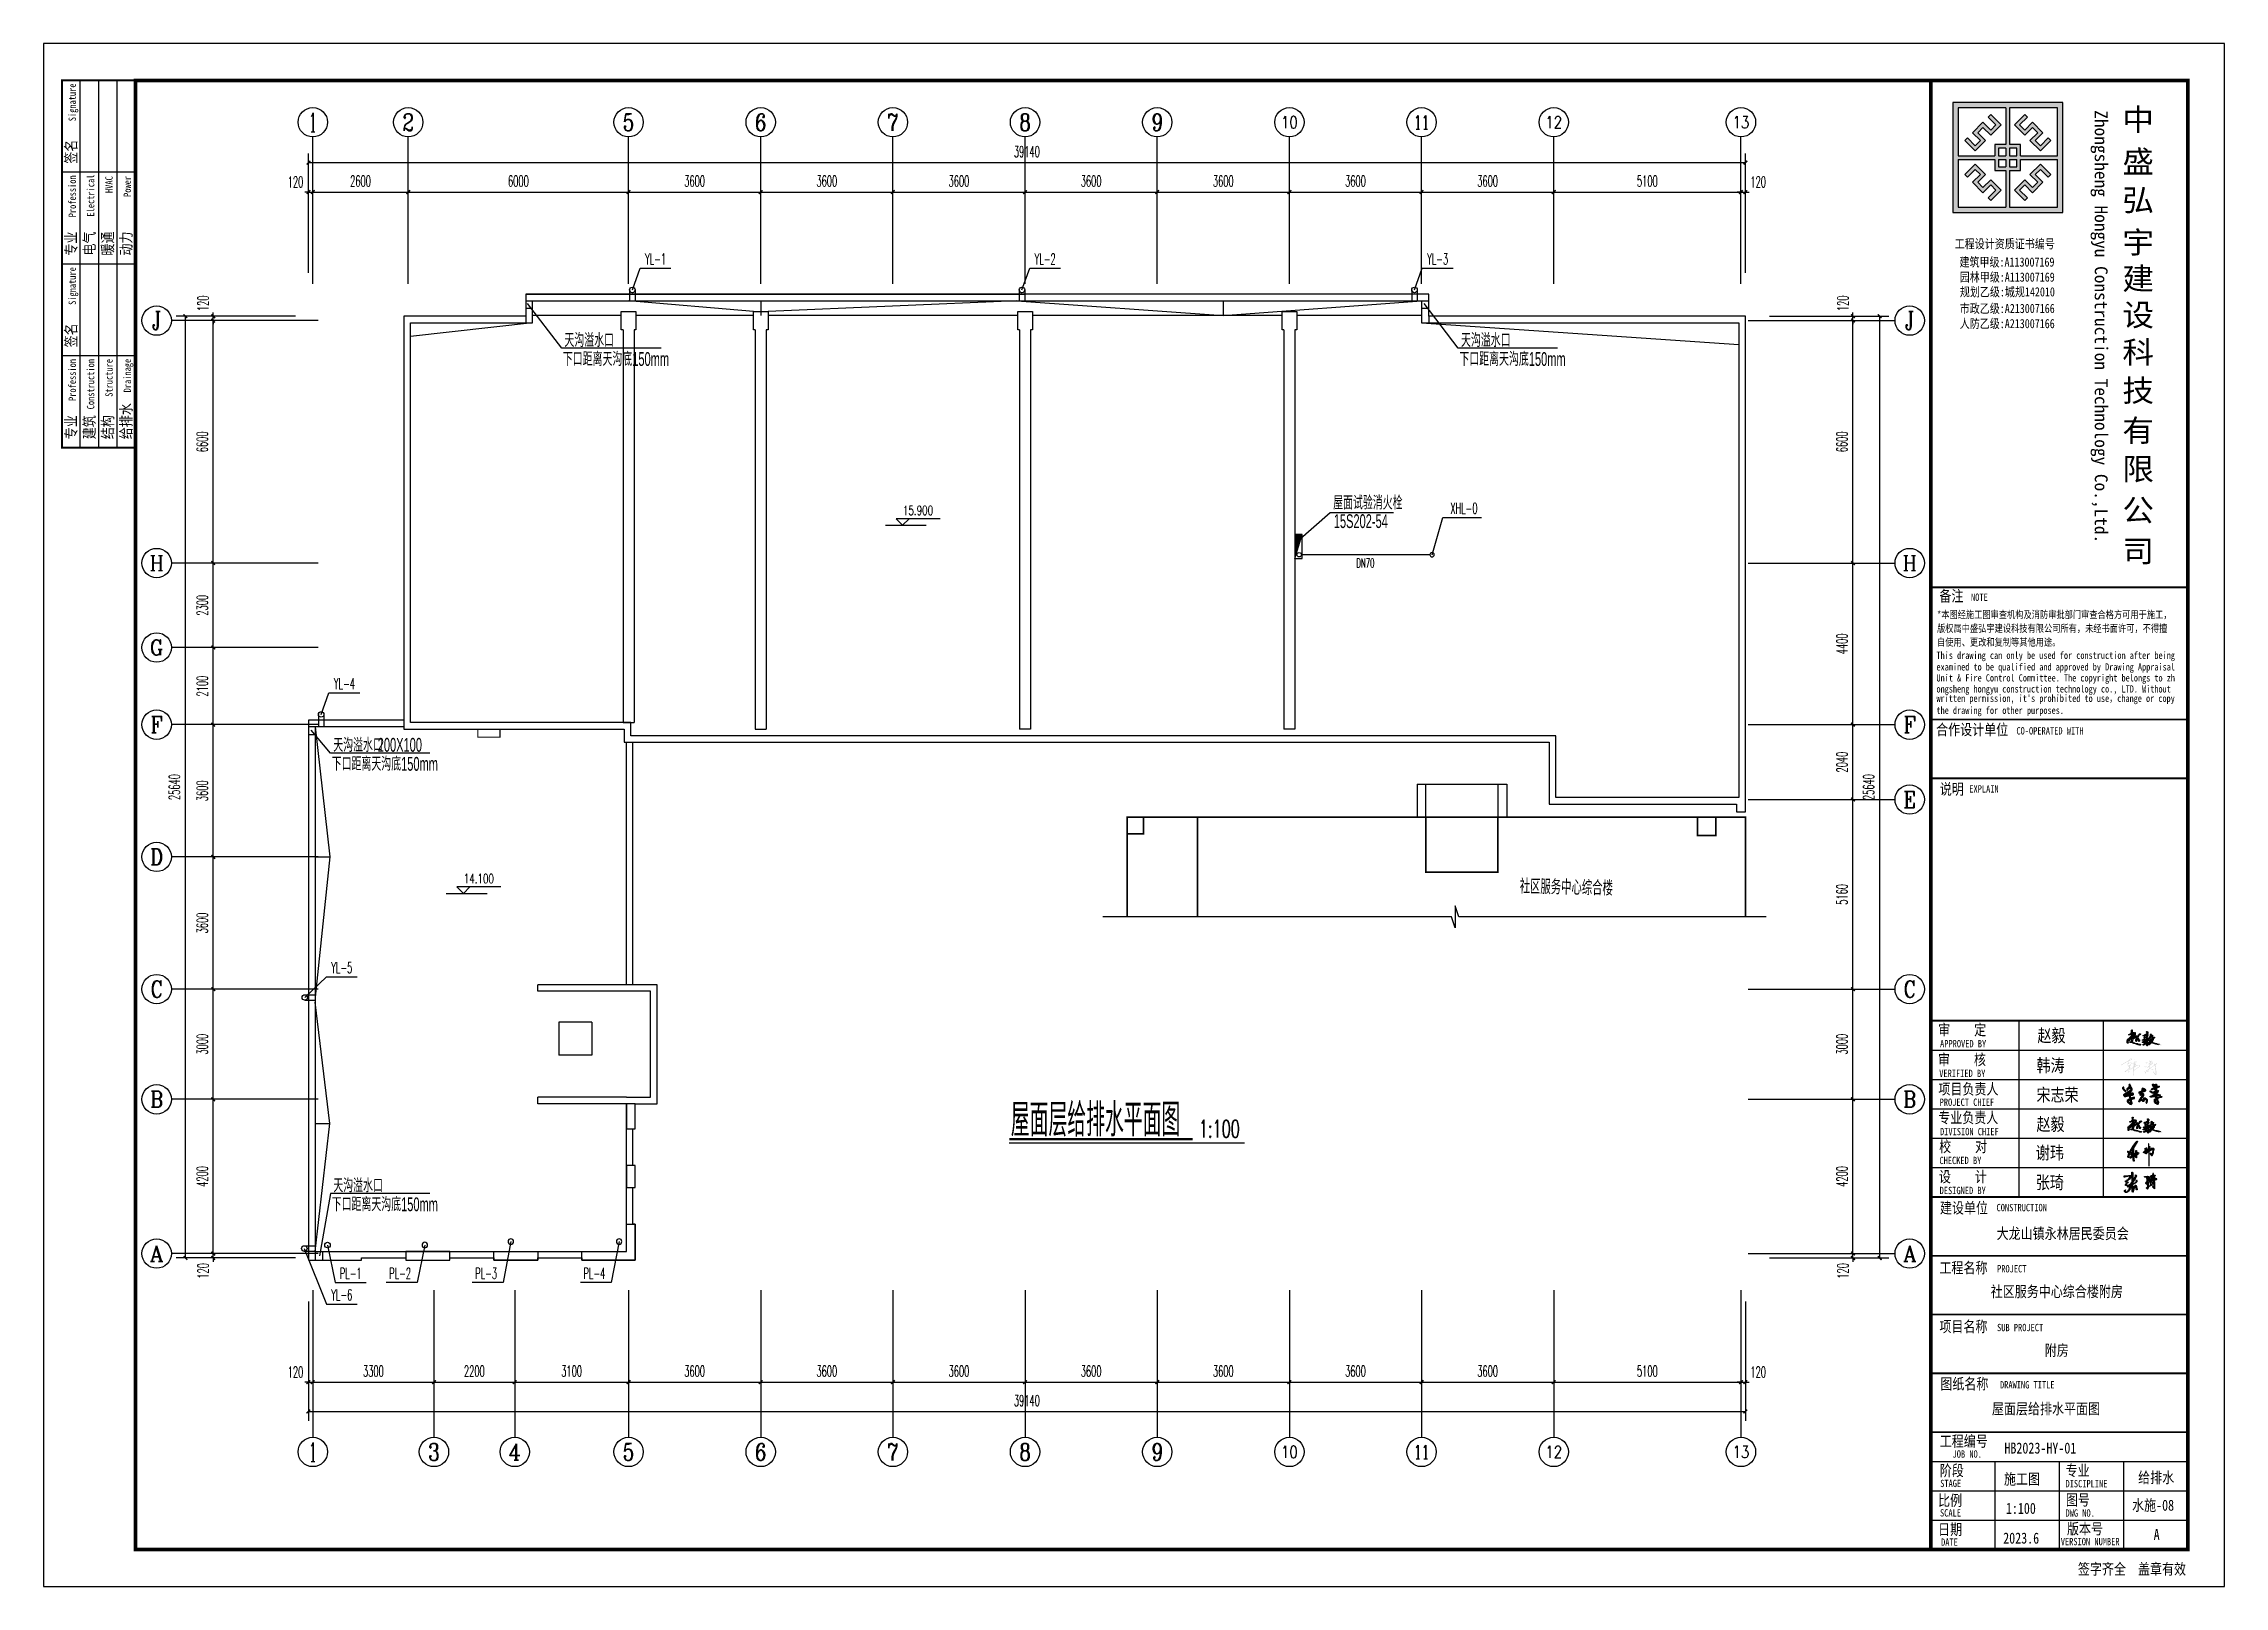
# Model space of a CAD drawing. Header units: inches. Extents: x -1293886 to -986005, y -15154 to 203628.
# Drawn here: x -1045405 to -986005, y -15154 to 26846 of the extents above; entities that cross this region are included whole.
import ezdxf
from ezdxf.enums import TextEntityAlignment as Align

# ---------------------------------------------------------------- set-up
doc = ezdxf.new("R2010")
doc.units = ezdxf.units.IN
doc.header["$LTSCALE"] = 100
doc.header["$MEASUREMENT"] = 0
doc.linetypes.add('W_P', pattern=[7, 6, -1])
doc.layers.get('0').update_dxf_attribs({"color": 252})
for name, color, linetype in [('AXIS_TEXT', 7, 'Continuous'), ('Q', 7, 'Continuous'), ('TK', 142, 'Continuous'), ('W_BIAOGE', 7, 'Continuous'), ('W_DIM', 4, 'Continuous'), ('W_DIM_EV', 4, 'Continuous'), ('WP_F', 1, 'Continuous'), ('WP_F_DN', 4, 'Continuous'), ('WP_F_LGBH', 4, 'Continuous'), ('WP_F_PJ', 7, 'Continuous'), ('WP_P', 2, 'Continuous'), ('WP_P_LGBH', 4, 'Continuous'), ('WP_Y', 6, 'W_P'), ('WP_Y_LGBH', 4, 'Continuous'), ('WZ', 6, 'Continuous'), ('XM', 7, 'Continuous')]:
    doc.layers.add(name, color=color, linetype=linetype)
doc.styles.add('_TCH_AXIS', font='COMPLEX', dxfattribs={"bigfont": 'GBCBIG'})
doc.styles.add('COMPLEX', font='COMPLEX')
doc.styles.add('DIM_FONT', font='bzxw.shx', dxfattribs={"width": 0.55, "bigfont": 'bzhz.shx'})
doc.styles.add('DXF', font='bzxw.shx', dxfattribs={"width": 0.7, "bigfont": 'bzhz.shx'})
doc.styles.add('HYZT1', font='SimSun.ttf', dxfattribs={"width": 0.8})
doc.styles.add('HYZT2', font='SIMHEI.TTF', dxfattribs={"width": 0.8})
doc.styles.add('HZ', font='SIMPLEX.SHX', dxfattribs={"width": 0.55, "bigfont": 'HZTXT.SHX'})
doc.styles.add('HZ2', font='ROMAND.SHX', dxfattribs={"width": 0.7, "bigfont": 'HZTXT.SHX'})
doc.styles.get("Standard").update_dxf_attribs({"font": 'txt.shx', "bigfont": 'bzhz.shx'})
doc.dimstyles.new('DIMN', dxfattribs={"dimtxt": 300, "dimasz": 100, "dimexe": 250, "dimexo": 300, "dimgap": 150, "dimtad": 1, "dimdec": 0, "dimzin": 0, "dimdsep": 46, "dimtxsty": 'DIM_FONT', "dimblk": 'ARCHTICK', "dimcen": 0.09, "dimclrt": 7, "dimazin": 2, "dimtfac": 1, "dimtdec": 0, "dimtix": 1, "dimtmove": 2, "dimatfit": 3, "dimldrblk": 'ARCHTICK', "dimfxl": 0, "dimtolj": 1, "dimtzin": 0, "dimarcsym": 0})

msp = doc.modelspace()

# ---------------------------------------------------------------- texts
at = {"layer": 'Q', "style": 'HYZT1', "width": 0.8}
for s, p in [('赵毅', (-991096.5, -332)), ('韩涛', (-991122.1, -1147.7)), ('宋志荣', (-991122.1, -1947.7)), ('赵毅', (-991122.1, -2747.7)), ('谢玮', (-991141.4, -3524.3)), ('张琦', (-991141.4, -4332))]:
    msp.add_text(s, height=350, dxfattribs=at).set_placement(p)
at = {"layer": 'W_BIAOGE', "width": 0.6}
for s, height, style, p in [('屋面层给排水平面图', 900, 'DIM_FONT', (-1019060.5, -2904.6)), ('1:100', 480, 'HZ', (-1013934.9, -2937.2))]:
    msp.add_text(s, height=height, dxfattribs=dict(at, style=style)).set_placement(p)
at = {"layer": 'WP_F_DN', "style": 'DIM_FONT', "width": 0.6}
for s, p in [('下口距离天沟底150mm', (-1031261.8, 18072.6)), ('天沟溢水口', (-1031218.3, 18585.6)), ('下口距离天沟底150mm', (-1006841.8, 18072.6)), ('天沟溢水口', (-1006798.3, 18585.6)), ('屋面试验消火栓', (-1010280.4, 14161.5)), ('15S202-54', (-1010263.5, 13658.7)), ('天沟溢水口', (-1037514.7, 7564.1)), ('200X100', (-1036304.1, 7569.2)), ('下口距离天沟底150mm', (-1037558.2, 7051.1)), ('天沟溢水口', (-1037514.7, -4426.8)), ('下口距离天沟底150mm', (-1037558.2, -4939.8))]:
    msp.add_text(s, height=375, dxfattribs=at).set_placement(p)
at = {"layer": 'WP_F_DN', "style": 'HZ', "width": 0.55}
msp.add_text('DN70', height=250, dxfattribs=at).set_placement((-1009402, 12706.2), align=Align.MIDDLE)
at = {"layer": 'WP_F_LGBH', "style": 'HZ2', "width": 0.55}
msp.add_text('XHL-0', height=300, dxfattribs=at).set_placement((-1006718.6, 14047.3), align=Align.CENTER)
at = {"layer": 'WP_P_LGBH', "style": 'HZ2', "width": 0.55}
for s, p in [('PL-1', (-1037040.1, -6782.1)), ('PL-2', (-1035694.9, -6782.1)), ('PL-3', (-1033351.7, -6782.1)), ('PL-4', (-1030403.5, -6782.1))]:
    msp.add_text(s, height=300, dxfattribs=at).set_placement(p, align=Align.CENTER)
at = {"layer": 'WP_Y_LGBH', "style": 'HZ2', "width": 0.55}
for s, p in [('YL-1', (-1028736.8, 20832)), ('YL-2', (-1018125.1, 20832)), ('YL-3', (-1007432.7, 20832)), ('YL-4', (-1037212.4, 9275)), ('YL-5', (-1037283.4, 1541.5)), ('YL-6', (-1037283.4, -7367.6))]:
    msp.add_text(s, height=300, dxfattribs=at).set_placement(p, align=Align.CENTER)
at = {"layer": 'WZ', "color": 1, "style": 'DXF', "width": 0.708902}
msp.add_text('社区服务中心综合楼', height=400, rotation=358.656151, dxfattribs=at).set_placement((-1005202, 3708.7), (-1002666.3, 3649.3), align=Align.FIT)
at = {"layer": 'XM', "style": 'HYZT1', "width": 0.8}
for s, p in [('大龙山镇永林居民委员会 ', (-990327.9, -5546.6)), ('社区服务中心综合楼附房', (-990569.9, -7125.8)), ('附房', (-990569.9, -8725.8))]:
    msp.add_text(s, height=300, dxfattribs=at).set_placement(p, align=Align.MIDDLE_CENTER)
for s, p in [('屋面层给排水平面图', (-992337.1, -10467.8)), ('HB2023-HY-01', (-991996.6, -11537.6)), ('施工图', (-992008.6, -12380)), ('给排水', (-988353.8, -12340.4)), ('1:100', (-991957.1, -13179.7)), ('水施-08', (-988519.8, -13093.9)), ('A', (-987931.3, -13889.9)), ('2023.6', (-992030.3, -13989.4))]:
    msp.add_text(s, height=300, dxfattribs=at).set_placement(p)

# ---------------------------------------------------------------- blocks, each defined once
blk = doc.blocks.new('_ArchTick')
at = {"color": 0, "linetype": 'ByBlock', "const_width": 0.4}
blk.add_lwpolyline([(-0.5, -0.5), (0.5, 0.5)], dxfattribs=at)
blk = doc.blocks.new('*D200')
at = {"color": 0, "lineweight": -2}
for p, q in [((-998321, -6094), (-995871, -6094)), ((-998321, -6214), (-995871, -6214)), ((-996121, -6094), (-996121, -5994)), ((-996121, -6214), (-996121, -6094)), ((-996121, -6214), (-996121, -6314))]:
    blk.add_line(p, q, dxfattribs=at)
at = {"layer": 'Defpoints', "color": 0}
for p in [(-998621, -6094), (-998621, -6214), (-996121, -6094)]:
    blk.add_point(p, dxfattribs=at)
at = {"color": 0, "lineweight": -2, "xscale": 100, "yscale": 100, "zscale": 100}
for p, rotation in [((-996121, -6094), 270), ((-996121, -6214), 90)]:
    blk.add_blockref('_ArchTick', p, dxfattribs=dict(at, rotation=rotation))
at = {"color": 7, "insert": (-996396, -6564), "char_height": 300, "attachment_point": 5, "rotation": 90, "style": 'HZ'}
blk.add_mtext('\\A1;120', dxfattribs=at)
blk = doc.blocks.new('*D201')
at = {"color": 0, "lineweight": -2}
for p, q in [((-998321, -1894), (-995871, -1894)), ((-996121, -6094), (-996121, -1894)), ((-998321, -6094), (-995871, -6094))]:
    blk.add_line(p, q, dxfattribs=at)
at = {"layer": 'Defpoints', "color": 0}
for p in [(-998621, -1894), (-996121, -1894), (-998621, -6094)]:
    blk.add_point(p, dxfattribs=at)
at = {"color": 0, "lineweight": -2, "xscale": 100, "yscale": 100, "zscale": 100}
for p, rotation in [((-996121, -1894), 90), ((-996121, -6094), 270)]:
    blk.add_blockref('_ArchTick', p, dxfattribs=dict(at, rotation=rotation))
at = {"color": 7, "insert": (-996421, -3994), "char_height": 300, "attachment_point": 5, "rotation": 90, "style": 'HZ'}
blk.add_mtext('\\A1;4200', dxfattribs=at)
blk = doc.blocks.new('*D202')
at = {"color": 0, "lineweight": -2}
for p, q in [((-998321, 1106), (-995871, 1106)), ((-996121, -1894), (-996121, 1106)), ((-998321, -1894), (-995871, -1894))]:
    blk.add_line(p, q, dxfattribs=at)
at = {"layer": 'Defpoints', "color": 0}
for p in [(-998621, 1106), (-996121, 1106), (-998621, -1894)]:
    blk.add_point(p, dxfattribs=at)
at = {"color": 0, "lineweight": -2, "xscale": 100, "yscale": 100, "zscale": 100}
for p, rotation in [((-996121, 1106), 90), ((-996121, -1894), 270)]:
    blk.add_blockref('_ArchTick', p, dxfattribs=dict(at, rotation=rotation))
at = {"color": 7, "insert": (-996421, -394), "char_height": 300, "attachment_point": 5, "rotation": 90, "style": 'HZ'}
blk.add_mtext('\\A1;3000', dxfattribs=at)
blk = doc.blocks.new('*D203')
at = {"color": 0, "lineweight": -2}
for p, q in [((-998321, 6266), (-995871, 6266)), ((-996121, 1106), (-996121, 6266)), ((-998321, 1106), (-995871, 1106))]:
    blk.add_line(p, q, dxfattribs=at)
at = {"layer": 'Defpoints', "color": 0}
for p in [(-998621, 6266), (-996121, 6266), (-998621, 1106)]:
    blk.add_point(p, dxfattribs=at)
at = {"color": 0, "lineweight": -2, "xscale": 100, "yscale": 100, "zscale": 100}
for p, rotation in [((-996121, 6266), 90), ((-996121, 1106), 270)]:
    blk.add_blockref('_ArchTick', p, dxfattribs=dict(at, rotation=rotation))
at = {"color": 7, "insert": (-996421, 3686), "char_height": 300, "attachment_point": 5, "rotation": 90, "style": 'HZ'}
blk.add_mtext('\\A1;5160', dxfattribs=at)
blk = doc.blocks.new('*D204')
at = {"color": 0, "lineweight": -2}
for p, q in [((-998321, 8306), (-995871, 8306)), ((-996121, 6266), (-996121, 8306)), ((-998321, 6266), (-995871, 6266))]:
    blk.add_line(p, q, dxfattribs=at)
at = {"layer": 'Defpoints', "color": 0}
for p in [(-998621, 8306), (-996121, 8306), (-998621, 6266)]:
    blk.add_point(p, dxfattribs=at)
at = {"color": 0, "lineweight": -2, "xscale": 100, "yscale": 100, "zscale": 100}
for p, rotation in [((-996121, 8306), 90), ((-996121, 6266), 270)]:
    blk.add_blockref('_ArchTick', p, dxfattribs=dict(at, rotation=rotation))
at = {"color": 7, "insert": (-996421, 7286), "char_height": 300, "attachment_point": 5, "rotation": 90, "style": 'HZ'}
blk.add_mtext('\\A1;2040', dxfattribs=at)
blk = doc.blocks.new('*D205')
at = {"color": 0, "lineweight": -2}
for p, q in [((-998321, 12706), (-995871, 12706)), ((-996121, 8306), (-996121, 12706)), ((-998321, 8306), (-995871, 8306))]:
    blk.add_line(p, q, dxfattribs=at)
at = {"layer": 'Defpoints', "color": 0}
for p in [(-998621, 12706), (-996121, 12706), (-998621, 8306)]:
    blk.add_point(p, dxfattribs=at)
at = {"color": 0, "lineweight": -2, "xscale": 100, "yscale": 100, "zscale": 100}
for p, rotation in [((-996121, 12706), 90), ((-996121, 8306), 270)]:
    blk.add_blockref('_ArchTick', p, dxfattribs=dict(at, rotation=rotation))
at = {"color": 7, "insert": (-996421, 10506), "char_height": 300, "attachment_point": 5, "rotation": 90, "style": 'HZ'}
blk.add_mtext('\\A1;4400', dxfattribs=at)
blk = doc.blocks.new('*D206')
at = {"color": 0, "lineweight": -2}
for p, q in [((-998321, 19306), (-995871, 19306)), ((-996121, 12706), (-996121, 19306)), ((-998321, 12706), (-995871, 12706))]:
    blk.add_line(p, q, dxfattribs=at)
at = {"layer": 'Defpoints', "color": 0}
for p in [(-998621, 19306), (-996121, 19306), (-998621, 12706)]:
    blk.add_point(p, dxfattribs=at)
at = {"color": 0, "lineweight": -2, "xscale": 100, "yscale": 100, "zscale": 100}
for p, rotation in [((-996121, 19306), 90), ((-996121, 12706), 270)]:
    blk.add_blockref('_ArchTick', p, dxfattribs=dict(at, rotation=rotation))
at = {"color": 7, "insert": (-996421, 16006), "char_height": 300, "attachment_point": 5, "rotation": 90, "style": 'HZ'}
blk.add_mtext('\\A1;6600', dxfattribs=at)
blk = doc.blocks.new('*D207')
at = {"color": 0, "lineweight": -2}
for p, q in [((-998321, 19426), (-995871, 19426)), ((-998321, 19306), (-995871, 19306)), ((-996121, 19426), (-996121, 19526)), ((-996121, 19306), (-996121, 19426)), ((-996121, 19306), (-996121, 19206))]:
    blk.add_line(p, q, dxfattribs=at)
at = {"layer": 'Defpoints', "color": 0}
for p in [(-998621, 19426), (-998621, 19306), (-996121, 19426)]:
    blk.add_point(p, dxfattribs=at)
at = {"color": 0, "lineweight": -2, "xscale": 100, "yscale": 100, "zscale": 100}
for p, rotation in [((-996121, 19426), 270), ((-996121, 19306), 90)]:
    blk.add_blockref('_ArchTick', p, dxfattribs=dict(at, rotation=rotation))
at = {"color": 7, "insert": (-996396, 19776), "char_height": 300, "attachment_point": 5, "rotation": 90, "style": 'HZ'}
blk.add_mtext('\\A1;120', dxfattribs=at)
blk = doc.blocks.new('*D208')
at = {"color": 0, "lineweight": -2}
for p, q in [((-998394, 19426), (-995144, 19426)), ((-995394, -6214), (-995394, 19426)), ((-998394, -6214), (-995144, -6214))]:
    blk.add_line(p, q, dxfattribs=at)
at = {"layer": 'Defpoints', "color": 0}
for p in [(-998694, 19426), (-995394, 19426), (-998694, -6214)]:
    blk.add_point(p, dxfattribs=at)
at = {"color": 0, "lineweight": -2, "xscale": 100, "yscale": 100, "zscale": 100}
for p, rotation in [((-995394, 19426), 90), ((-995394, -6214), 270)]:
    blk.add_blockref('_ArchTick', p, dxfattribs=dict(at, rotation=rotation))
at = {"color": 7, "insert": (-995694, 6606), "char_height": 300, "attachment_point": 5, "rotation": 90, "style": 'HZ'}
blk.add_mtext('\\A1;25640', dxfattribs=at)
blk = doc.blocks.new('*D209')
at = {"color": 0, "lineweight": -2}
for p, q in [((-1038585, -6094), (-1041035, -6094)), ((-1038585, -6214), (-1041035, -6214)), ((-1040785, -6094), (-1040785, -5994)), ((-1040785, -6214), (-1040785, -6094)), ((-1040785, -6214), (-1040785, -6314))]:
    blk.add_line(p, q, dxfattribs=at)
at = {"layer": 'Defpoints', "color": 0}
for p in [(-1040785, -6094), (-1038285, -6094), (-1038285, -6214)]:
    blk.add_point(p, dxfattribs=at)
at = {"color": 0, "lineweight": -2, "xscale": 100, "yscale": 100, "zscale": 100}
for p, rotation in [((-1040785, -6094), 270), ((-1040785, -6214), 90)]:
    blk.add_blockref('_ArchTick', p, dxfattribs=dict(at, rotation=rotation))
at = {"color": 7, "insert": (-1041060, -6564), "char_height": 300, "attachment_point": 5, "rotation": 90, "style": 'HZ'}
blk.add_mtext('\\A1;120', dxfattribs=at)
blk = doc.blocks.new('*D210')
at = {"color": 0, "lineweight": -2}
for p, q in [((-1038585, -1894), (-1041035, -1894)), ((-1040785, -6094), (-1040785, -1894)), ((-1038585, -6094), (-1041035, -6094))]:
    blk.add_line(p, q, dxfattribs=at)
at = {"layer": 'Defpoints', "color": 0}
for p in [(-1040785, -1894), (-1038285, -1894), (-1038285, -6094)]:
    blk.add_point(p, dxfattribs=at)
at = {"color": 0, "lineweight": -2, "xscale": 100, "yscale": 100, "zscale": 100}
for p, rotation in [((-1040785, -1894), 90), ((-1040785, -6094), 270)]:
    blk.add_blockref('_ArchTick', p, dxfattribs=dict(at, rotation=rotation))
at = {"color": 7, "insert": (-1041085, -3994), "char_height": 300, "attachment_point": 5, "rotation": 90, "style": 'HZ'}
blk.add_mtext('\\A1;4200', dxfattribs=at)
blk = doc.blocks.new('*D211')
at = {"color": 0, "lineweight": -2}
for p, q in [((-1038585, 1106), (-1041035, 1106)), ((-1040785, -1894), (-1040785, 1106)), ((-1038585, -1894), (-1041035, -1894))]:
    blk.add_line(p, q, dxfattribs=at)
at = {"layer": 'Defpoints', "color": 0}
for p in [(-1040785, 1106), (-1038285, 1106), (-1038285, -1894)]:
    blk.add_point(p, dxfattribs=at)
at = {"color": 0, "lineweight": -2, "xscale": 100, "yscale": 100, "zscale": 100}
for p, rotation in [((-1040785, 1106), 90), ((-1040785, -1894), 270)]:
    blk.add_blockref('_ArchTick', p, dxfattribs=dict(at, rotation=rotation))
at = {"color": 7, "insert": (-1041085, -394), "char_height": 300, "attachment_point": 5, "rotation": 90, "style": 'HZ'}
blk.add_mtext('\\A1;3000', dxfattribs=at)
blk = doc.blocks.new('*D212')
at = {"color": 0, "lineweight": -2}
for p, q in [((-1038585, 4706), (-1041035, 4706)), ((-1040785, 1106), (-1040785, 4706)), ((-1038585, 1106), (-1041035, 1106))]:
    blk.add_line(p, q, dxfattribs=at)
at = {"layer": 'Defpoints', "color": 0}
for p in [(-1040785, 4706), (-1038285, 4706), (-1038285, 1106)]:
    blk.add_point(p, dxfattribs=at)
at = {"color": 0, "lineweight": -2, "xscale": 100, "yscale": 100, "zscale": 100}
for p, rotation in [((-1040785, 4706), 90), ((-1040785, 1106), 270)]:
    blk.add_blockref('_ArchTick', p, dxfattribs=dict(at, rotation=rotation))
at = {"color": 7, "insert": (-1041085, 2906), "char_height": 300, "attachment_point": 5, "rotation": 90, "style": 'HZ'}
blk.add_mtext('\\A1;3600', dxfattribs=at)
blk = doc.blocks.new('*D213')
at = {"color": 0, "lineweight": -2}
for p, q in [((-1038585, 8306), (-1041035, 8306)), ((-1040785, 4706), (-1040785, 8306)), ((-1038585, 4706), (-1041035, 4706))]:
    blk.add_line(p, q, dxfattribs=at)
at = {"layer": 'Defpoints', "color": 0}
for p in [(-1040785, 8306), (-1038285, 8306), (-1038285, 4706)]:
    blk.add_point(p, dxfattribs=at)
at = {"color": 0, "lineweight": -2, "xscale": 100, "yscale": 100, "zscale": 100}
for p, rotation in [((-1040785, 8306), 90), ((-1040785, 4706), 270)]:
    blk.add_blockref('_ArchTick', p, dxfattribs=dict(at, rotation=rotation))
at = {"color": 7, "insert": (-1041085, 6506), "char_height": 300, "attachment_point": 5, "rotation": 90, "style": 'HZ'}
blk.add_mtext('\\A1;3600', dxfattribs=at)
blk = doc.blocks.new('*D214')
at = {"color": 0, "lineweight": -2}
for p, q in [((-1038585, 10406), (-1041035, 10406)), ((-1040785, 8306), (-1040785, 10406)), ((-1038585, 8306), (-1041035, 8306))]:
    blk.add_line(p, q, dxfattribs=at)
at = {"layer": 'Defpoints', "color": 0}
for p in [(-1040785, 10406), (-1038285, 10406), (-1038285, 8306)]:
    blk.add_point(p, dxfattribs=at)
at = {"color": 0, "lineweight": -2, "xscale": 100, "yscale": 100, "zscale": 100}
for p, rotation in [((-1040785, 10406), 90), ((-1040785, 8306), 270)]:
    blk.add_blockref('_ArchTick', p, dxfattribs=dict(at, rotation=rotation))
at = {"color": 7, "insert": (-1041085, 9356), "char_height": 300, "attachment_point": 5, "rotation": 90, "style": 'HZ'}
blk.add_mtext('\\A1;2100', dxfattribs=at)
blk = doc.blocks.new('*D215')
at = {"color": 0, "lineweight": -2}
for p, q in [((-1038585, 12706), (-1041035, 12706)), ((-1040785, 10406), (-1040785, 12706)), ((-1038585, 10406), (-1041035, 10406))]:
    blk.add_line(p, q, dxfattribs=at)
at = {"layer": 'Defpoints', "color": 0}
for p in [(-1040785, 12706), (-1038285, 12706), (-1038285, 10406)]:
    blk.add_point(p, dxfattribs=at)
at = {"color": 0, "lineweight": -2, "xscale": 100, "yscale": 100, "zscale": 100}
for p, rotation in [((-1040785, 12706), 90), ((-1040785, 10406), 270)]:
    blk.add_blockref('_ArchTick', p, dxfattribs=dict(at, rotation=rotation))
at = {"color": 7, "insert": (-1041085, 11556), "char_height": 300, "attachment_point": 5, "rotation": 90, "style": 'HZ'}
blk.add_mtext('\\A1;2300', dxfattribs=at)
blk = doc.blocks.new('*D216')
at = {"color": 0, "lineweight": -2}
for p, q in [((-1038585, 19306), (-1041035, 19306)), ((-1040785, 12706), (-1040785, 19306)), ((-1038585, 12706), (-1041035, 12706))]:
    blk.add_line(p, q, dxfattribs=at)
at = {"layer": 'Defpoints', "color": 0}
for p in [(-1040785, 19306), (-1038285, 19306), (-1038285, 12706)]:
    blk.add_point(p, dxfattribs=at)
at = {"color": 0, "lineweight": -2, "xscale": 100, "yscale": 100, "zscale": 100}
for p, rotation in [((-1040785, 19306), 90), ((-1040785, 12706), 270)]:
    blk.add_blockref('_ArchTick', p, dxfattribs=dict(at, rotation=rotation))
at = {"color": 7, "insert": (-1041085, 16006), "char_height": 300, "attachment_point": 5, "rotation": 90, "style": 'HZ'}
blk.add_mtext('\\A1;6600', dxfattribs=at)
blk = doc.blocks.new('*D217')
at = {"color": 0, "lineweight": -2}
for p, q in [((-1038585, 19426), (-1041035, 19426)), ((-1038585, 19306), (-1041035, 19306)), ((-1040785, 19426), (-1040785, 19526)), ((-1040785, 19306), (-1040785, 19426)), ((-1040785, 19306), (-1040785, 19206))]:
    blk.add_line(p, q, dxfattribs=at)
at = {"layer": 'Defpoints', "color": 0}
for p in [(-1040785, 19426), (-1038285, 19426), (-1038285, 19306)]:
    blk.add_point(p, dxfattribs=at)
at = {"color": 0, "lineweight": -2, "xscale": 100, "yscale": 100, "zscale": 100}
for p, rotation in [((-1040785, 19426), 270), ((-1040785, 19306), 90)]:
    blk.add_blockref('_ArchTick', p, dxfattribs=dict(at, rotation=rotation))
at = {"color": 7, "insert": (-1041060, 19776), "char_height": 300, "attachment_point": 5, "rotation": 90, "style": 'HZ'}
blk.add_mtext('\\A1;120', dxfattribs=at)
blk = doc.blocks.new('*D218')
at = {"color": 0, "lineweight": -2}
for p, q in [((-1038542, 19426), (-1041792, 19426)), ((-1041542, -6214), (-1041542, 19426)), ((-1038542, -6214), (-1041792, -6214))]:
    blk.add_line(p, q, dxfattribs=at)
at = {"layer": 'Defpoints', "color": 0}
for p in [(-1041542, 19426), (-1038242, 19426), (-1038242, -6214)]:
    blk.add_point(p, dxfattribs=at)
at = {"color": 0, "lineweight": -2, "xscale": 100, "yscale": 100, "zscale": 100}
for p, rotation in [((-1041542, 19426), 90), ((-1041542, -6214), 270)]:
    blk.add_blockref('_ArchTick', p, dxfattribs=dict(at, rotation=rotation))
at = {"color": 7, "insert": (-1041842, 6606), "char_height": 300, "attachment_point": 5, "rotation": 90, "style": 'HZ'}
blk.add_mtext('\\A1;25640', dxfattribs=at)
blk = doc.blocks.new('*D219')
at = {"color": 0, "lineweight": -2}
for p, q in [((-1038193, 22806), (-1038293, 22806)), ((-1038193, 20606), (-1038193, 23056)), ((-1038193, 22806), (-1038073, 22806)), ((-1038073, 20606), (-1038073, 23056)), ((-1038073, 22806), (-1037973, 22806))]:
    blk.add_line(p, q, dxfattribs=at)
at = {"layer": 'Defpoints', "color": 0}
for p in [(-1038073, 22806), (-1038193, 20306), (-1038073, 20306)]:
    blk.add_point(p, dxfattribs=at)
at = {"color": 0, "lineweight": -2, "xscale": 100, "yscale": 100, "zscale": 100}
blk.add_blockref('_ArchTick', (-1038193, 22806), dxfattribs=at)
at = {"color": 0, "lineweight": -2, "xscale": 100, "yscale": 100, "zscale": 100, "rotation": 180}
blk.add_blockref('_ArchTick', (-1038073, 22806), dxfattribs=at)
at = {"color": 7, "insert": (-1038543, 23081), "char_height": 300, "attachment_point": 5, "style": 'HZ'}
blk.add_mtext('\\A1;120', dxfattribs=at)
blk = doc.blocks.new('*D220')
at = {"color": 0, "lineweight": -2}
for p, q in [((-1038073, 20606), (-1038073, 23056)), ((-1038073, 22806), (-1035473, 22806)), ((-1035473, 20606), (-1035473, 23056))]:
    blk.add_line(p, q, dxfattribs=at)
at = {"layer": 'Defpoints', "color": 0}
for p in [(-1035473, 22806), (-1038073, 20306), (-1035473, 20306)]:
    blk.add_point(p, dxfattribs=at)
at = {"color": 0, "lineweight": -2, "xscale": 100, "yscale": 100, "zscale": 100, "rotation": 180}
blk.add_blockref('_ArchTick', (-1038073, 22806), dxfattribs=at)
at = {"color": 0, "lineweight": -2, "xscale": 100, "yscale": 100, "zscale": 100}
blk.add_blockref('_ArchTick', (-1035473, 22806), dxfattribs=at)
at = {"color": 7, "insert": (-1036773, 23106), "char_height": 300, "attachment_point": 5, "style": 'HZ'}
blk.add_mtext('\\A1;2600', dxfattribs=at)
blk = doc.blocks.new('*D221')
at = {"color": 0, "lineweight": -2}
for p, q in [((-1035473, 20606), (-1035473, 23056)), ((-1035473, 22806), (-1029473, 22806)), ((-1029473, 20606), (-1029473, 23056))]:
    blk.add_line(p, q, dxfattribs=at)
at = {"layer": 'Defpoints', "color": 0}
for p in [(-1029473, 22806), (-1035473, 20306), (-1029473, 20306)]:
    blk.add_point(p, dxfattribs=at)
at = {"color": 0, "lineweight": -2, "xscale": 100, "yscale": 100, "zscale": 100, "rotation": 180}
blk.add_blockref('_ArchTick', (-1035473, 22806), dxfattribs=at)
at = {"color": 0, "lineweight": -2, "xscale": 100, "yscale": 100, "zscale": 100}
blk.add_blockref('_ArchTick', (-1029473, 22806), dxfattribs=at)
at = {"color": 7, "insert": (-1032473, 23106), "char_height": 300, "attachment_point": 5, "style": 'HZ'}
blk.add_mtext('\\A1;6000', dxfattribs=at)
blk = doc.blocks.new('*D222')
at = {"color": 0, "lineweight": -2}
for p, q in [((-1029473, 20606), (-1029473, 23056)), ((-1029473, 22806), (-1025873, 22806)), ((-1025873, 20606), (-1025873, 23056))]:
    blk.add_line(p, q, dxfattribs=at)
at = {"layer": 'Defpoints', "color": 0}
for p in [(-1025873, 22806), (-1029473, 20306), (-1025873, 20306)]:
    blk.add_point(p, dxfattribs=at)
at = {"color": 0, "lineweight": -2, "xscale": 100, "yscale": 100, "zscale": 100, "rotation": 180}
blk.add_blockref('_ArchTick', (-1029473, 22806), dxfattribs=at)
at = {"color": 0, "lineweight": -2, "xscale": 100, "yscale": 100, "zscale": 100}
blk.add_blockref('_ArchTick', (-1025873, 22806), dxfattribs=at)
at = {"color": 7, "insert": (-1027673, 23106), "char_height": 300, "attachment_point": 5, "style": 'HZ'}
blk.add_mtext('\\A1;3600', dxfattribs=at)
blk = doc.blocks.new('*D223')
at = {"color": 0, "lineweight": -2}
for p, q in [((-1025873, 20606), (-1025873, 23056)), ((-1025873, 22806), (-1022273, 22806)), ((-1022273, 20606), (-1022273, 23056))]:
    blk.add_line(p, q, dxfattribs=at)
at = {"layer": 'Defpoints', "color": 0}
for p in [(-1022273, 22806), (-1025873, 20306), (-1022273, 20306)]:
    blk.add_point(p, dxfattribs=at)
at = {"color": 0, "lineweight": -2, "xscale": 100, "yscale": 100, "zscale": 100, "rotation": 180}
blk.add_blockref('_ArchTick', (-1025873, 22806), dxfattribs=at)
at = {"color": 0, "lineweight": -2, "xscale": 100, "yscale": 100, "zscale": 100}
blk.add_blockref('_ArchTick', (-1022273, 22806), dxfattribs=at)
at = {"color": 7, "insert": (-1024073, 23106), "char_height": 300, "attachment_point": 5, "style": 'HZ'}
blk.add_mtext('\\A1;3600', dxfattribs=at)
blk = doc.blocks.new('*D224')
at = {"color": 0, "lineweight": -2}
for p, q in [((-1022273, 20606), (-1022273, 23056)), ((-1022273, 22806), (-1018673, 22806)), ((-1018673, 20606), (-1018673, 23056))]:
    blk.add_line(p, q, dxfattribs=at)
at = {"layer": 'Defpoints', "color": 0}
for p in [(-1018673, 22806), (-1022273, 20306), (-1018673, 20306)]:
    blk.add_point(p, dxfattribs=at)
at = {"color": 0, "lineweight": -2, "xscale": 100, "yscale": 100, "zscale": 100, "rotation": 180}
blk.add_blockref('_ArchTick', (-1022273, 22806), dxfattribs=at)
at = {"color": 0, "lineweight": -2, "xscale": 100, "yscale": 100, "zscale": 100}
blk.add_blockref('_ArchTick', (-1018673, 22806), dxfattribs=at)
at = {"color": 7, "insert": (-1020473, 23106), "char_height": 300, "attachment_point": 5, "style": 'HZ'}
blk.add_mtext('\\A1;3600', dxfattribs=at)
blk = doc.blocks.new('*D225')
at = {"color": 0, "lineweight": -2}
for p, q in [((-1018673, 20606), (-1018673, 23056)), ((-1018673, 22806), (-1015073, 22806)), ((-1015073, 20606), (-1015073, 23056))]:
    blk.add_line(p, q, dxfattribs=at)
at = {"layer": 'Defpoints', "color": 0}
for p in [(-1015073, 22806), (-1018673, 20306), (-1015073, 20306)]:
    blk.add_point(p, dxfattribs=at)
at = {"color": 0, "lineweight": -2, "xscale": 100, "yscale": 100, "zscale": 100, "rotation": 180}
blk.add_blockref('_ArchTick', (-1018673, 22806), dxfattribs=at)
at = {"color": 0, "lineweight": -2, "xscale": 100, "yscale": 100, "zscale": 100}
blk.add_blockref('_ArchTick', (-1015073, 22806), dxfattribs=at)
at = {"color": 7, "insert": (-1016873, 23106), "char_height": 300, "attachment_point": 5, "style": 'HZ'}
blk.add_mtext('\\A1;3600', dxfattribs=at)
blk = doc.blocks.new('*D226')
at = {"color": 0, "lineweight": -2}
for p, q in [((-1015073, 20606), (-1015073, 23056)), ((-1015073, 22806), (-1011473, 22806)), ((-1011473, 20606), (-1011473, 23056))]:
    blk.add_line(p, q, dxfattribs=at)
at = {"layer": 'Defpoints', "color": 0}
for p in [(-1011473, 22806), (-1015073, 20306), (-1011473, 20306)]:
    blk.add_point(p, dxfattribs=at)
at = {"color": 0, "lineweight": -2, "xscale": 100, "yscale": 100, "zscale": 100, "rotation": 180}
blk.add_blockref('_ArchTick', (-1015073, 22806), dxfattribs=at)
at = {"color": 0, "lineweight": -2, "xscale": 100, "yscale": 100, "zscale": 100}
blk.add_blockref('_ArchTick', (-1011473, 22806), dxfattribs=at)
at = {"color": 7, "insert": (-1013273, 23106), "char_height": 300, "attachment_point": 5, "style": 'HZ'}
blk.add_mtext('\\A1;3600', dxfattribs=at)
blk = doc.blocks.new('*D227')
at = {"color": 0, "lineweight": -2}
for p, q in [((-1011473, 20606), (-1011473, 23056)), ((-1011473, 22806), (-1007873, 22806)), ((-1007873, 20606), (-1007873, 23056))]:
    blk.add_line(p, q, dxfattribs=at)
at = {"layer": 'Defpoints', "color": 0}
for p in [(-1007873, 22806), (-1011473, 20306), (-1007873, 20306)]:
    blk.add_point(p, dxfattribs=at)
at = {"color": 0, "lineweight": -2, "xscale": 100, "yscale": 100, "zscale": 100, "rotation": 180}
blk.add_blockref('_ArchTick', (-1011473, 22806), dxfattribs=at)
at = {"color": 0, "lineweight": -2, "xscale": 100, "yscale": 100, "zscale": 100}
blk.add_blockref('_ArchTick', (-1007873, 22806), dxfattribs=at)
at = {"color": 7, "insert": (-1009673, 23106), "char_height": 300, "attachment_point": 5, "style": 'HZ'}
blk.add_mtext('\\A1;3600', dxfattribs=at)
blk = doc.blocks.new('*D228')
at = {"color": 0, "lineweight": -2}
for p, q in [((-1007873, 20606), (-1007873, 23056)), ((-1007873, 22806), (-1004273, 22806)), ((-1004273, 20606), (-1004273, 23056))]:
    blk.add_line(p, q, dxfattribs=at)
at = {"layer": 'Defpoints', "color": 0}
for p in [(-1004273, 22806), (-1007873, 20306), (-1004273, 20306)]:
    blk.add_point(p, dxfattribs=at)
at = {"color": 0, "lineweight": -2, "xscale": 100, "yscale": 100, "zscale": 100, "rotation": 180}
blk.add_blockref('_ArchTick', (-1007873, 22806), dxfattribs=at)
at = {"color": 0, "lineweight": -2, "xscale": 100, "yscale": 100, "zscale": 100}
blk.add_blockref('_ArchTick', (-1004273, 22806), dxfattribs=at)
at = {"color": 7, "insert": (-1006073, 23106), "char_height": 300, "attachment_point": 5, "style": 'HZ'}
blk.add_mtext('\\A1;3600', dxfattribs=at)
blk = doc.blocks.new('*D229')
at = {"color": 0, "lineweight": -2}
for p, q in [((-1004273, 20606), (-1004273, 23056)), ((-1004273, 22806), (-999173, 22806)), ((-999173, 20606), (-999173, 23056))]:
    blk.add_line(p, q, dxfattribs=at)
at = {"layer": 'Defpoints', "color": 0}
for p in [(-999173, 22806), (-1004273, 20306), (-999173, 20306)]:
    blk.add_point(p, dxfattribs=at)
at = {"color": 0, "lineweight": -2, "xscale": 100, "yscale": 100, "zscale": 100, "rotation": 180}
blk.add_blockref('_ArchTick', (-1004273, 22806), dxfattribs=at)
at = {"color": 0, "lineweight": -2, "xscale": 100, "yscale": 100, "zscale": 100}
blk.add_blockref('_ArchTick', (-999173, 22806), dxfattribs=at)
at = {"color": 7, "insert": (-1001723, 23106), "char_height": 300, "attachment_point": 5, "style": 'HZ'}
blk.add_mtext('\\A1;5100', dxfattribs=at)
blk = doc.blocks.new('*D230')
at = {"color": 0, "lineweight": -2}
for p, q in [((-999173, 22806), (-999273, 22806)), ((-999173, 20606), (-999173, 23056)), ((-999173, 22806), (-999053, 22806)), ((-999053, 20606), (-999053, 23056)), ((-999053, 22806), (-998953, 22806))]:
    blk.add_line(p, q, dxfattribs=at)
at = {"layer": 'Defpoints', "color": 0}
for p in [(-999053, 22806), (-999173, 20306), (-999053, 20306)]:
    blk.add_point(p, dxfattribs=at)
at = {"color": 0, "lineweight": -2, "xscale": 100, "yscale": 100, "zscale": 100}
blk.add_blockref('_ArchTick', (-999173, 22806), dxfattribs=at)
at = {"color": 0, "lineweight": -2, "xscale": 100, "yscale": 100, "zscale": 100, "rotation": 180}
blk.add_blockref('_ArchTick', (-999053, 22806), dxfattribs=at)
at = {"color": 7, "insert": (-998703, 23081), "char_height": 300, "attachment_point": 5, "style": 'HZ'}
blk.add_mtext('\\A1;120', dxfattribs=at)
blk = doc.blocks.new('*D231')
at = {"color": 0, "lineweight": -2}
for p, q in [((-1038193, 20606), (-1038193, 23856)), ((-999053, 20606), (-999053, 23856)), ((-1038193, 23606), (-999053, 23606))]:
    blk.add_line(p, q, dxfattribs=at)
at = {"layer": 'Defpoints', "color": 0}
for p in [(-999053, 23606), (-1038193, 20306), (-999053, 20306)]:
    blk.add_point(p, dxfattribs=at)
at = {"color": 0, "lineweight": -2, "xscale": 100, "yscale": 100, "zscale": 100, "rotation": 180}
blk.add_blockref('_ArchTick', (-1038193, 23606), dxfattribs=at)
at = {"color": 0, "lineweight": -2, "xscale": 100, "yscale": 100, "zscale": 100}
blk.add_blockref('_ArchTick', (-999053, 23606), dxfattribs=at)
at = {"color": 7, "insert": (-1018623, 23906), "char_height": 300, "attachment_point": 5, "style": 'HZ'}
blk.add_mtext('\\A1;39140', dxfattribs=at)
blk = doc.blocks.new('*D232')
at = {"color": 0, "lineweight": -2}
for p, q in [((-1038193, -7394), (-1038193, -9844)), ((-1038073, -7394), (-1038073, -9844)), ((-1038193, -9594), (-1038293, -9594)), ((-1038193, -9594), (-1038073, -9594)), ((-1038073, -9594), (-1037973, -9594))]:
    blk.add_line(p, q, dxfattribs=at)
at = {"layer": 'Defpoints', "color": 0}
for p in [(-1038193, -7094), (-1038073, -7094), (-1038073, -9594)]:
    blk.add_point(p, dxfattribs=at)
at = {"color": 0, "lineweight": -2, "xscale": 100, "yscale": 100, "zscale": 100}
blk.add_blockref('_ArchTick', (-1038193, -9594), dxfattribs=at)
at = {"color": 0, "lineweight": -2, "xscale": 100, "yscale": 100, "zscale": 100, "rotation": 180}
blk.add_blockref('_ArchTick', (-1038073, -9594), dxfattribs=at)
at = {"color": 7, "insert": (-1038543, -9319), "char_height": 300, "attachment_point": 5, "style": 'HZ'}
blk.add_mtext('\\A1;120', dxfattribs=at)
blk = doc.blocks.new('*D233')
at = {"color": 0, "lineweight": -2}
for p, q in [((-1038073, -7394), (-1038073, -9844)), ((-1034773, -7394), (-1034773, -9844)), ((-1038073, -9594), (-1034773, -9594))]:
    blk.add_line(p, q, dxfattribs=at)
at = {"layer": 'Defpoints', "color": 0}
for p in [(-1038073, -7094), (-1034773, -7094), (-1034773, -9594)]:
    blk.add_point(p, dxfattribs=at)
at = {"color": 0, "lineweight": -2, "xscale": 100, "yscale": 100, "zscale": 100, "rotation": 180}
blk.add_blockref('_ArchTick', (-1038073, -9594), dxfattribs=at)
at = {"color": 0, "lineweight": -2, "xscale": 100, "yscale": 100, "zscale": 100}
blk.add_blockref('_ArchTick', (-1034773, -9594), dxfattribs=at)
at = {"color": 7, "insert": (-1036423, -9294), "char_height": 300, "attachment_point": 5, "style": 'HZ'}
blk.add_mtext('\\A1;3300', dxfattribs=at)
blk = doc.blocks.new('*D234')
at = {"color": 0, "lineweight": -2}
for p, q in [((-1034773, -7394), (-1034773, -9844)), ((-1032573, -7394), (-1032573, -9844)), ((-1034773, -9594), (-1032573, -9594))]:
    blk.add_line(p, q, dxfattribs=at)
at = {"layer": 'Defpoints', "color": 0}
for p in [(-1034773, -7094), (-1032573, -7094), (-1032573, -9594)]:
    blk.add_point(p, dxfattribs=at)
at = {"color": 0, "lineweight": -2, "xscale": 100, "yscale": 100, "zscale": 100, "rotation": 180}
blk.add_blockref('_ArchTick', (-1034773, -9594), dxfattribs=at)
at = {"color": 0, "lineweight": -2, "xscale": 100, "yscale": 100, "zscale": 100}
blk.add_blockref('_ArchTick', (-1032573, -9594), dxfattribs=at)
at = {"color": 7, "insert": (-1033673, -9294), "char_height": 300, "attachment_point": 5, "style": 'HZ'}
blk.add_mtext('\\A1;2200', dxfattribs=at)
blk = doc.blocks.new('*D235')
at = {"color": 0, "lineweight": -2}
for p, q in [((-1032573, -7394), (-1032573, -9844)), ((-1029473, -7394), (-1029473, -9844)), ((-1032573, -9594), (-1029473, -9594))]:
    blk.add_line(p, q, dxfattribs=at)
at = {"layer": 'Defpoints', "color": 0}
for p in [(-1032573, -7094), (-1029473, -7094), (-1029473, -9594)]:
    blk.add_point(p, dxfattribs=at)
at = {"color": 0, "lineweight": -2, "xscale": 100, "yscale": 100, "zscale": 100, "rotation": 180}
blk.add_blockref('_ArchTick', (-1032573, -9594), dxfattribs=at)
at = {"color": 0, "lineweight": -2, "xscale": 100, "yscale": 100, "zscale": 100}
blk.add_blockref('_ArchTick', (-1029473, -9594), dxfattribs=at)
at = {"color": 7, "insert": (-1031023, -9294), "char_height": 300, "attachment_point": 5, "style": 'HZ'}
blk.add_mtext('\\A1;3100', dxfattribs=at)
blk = doc.blocks.new('*D236')
at = {"color": 0, "lineweight": -2}
for p, q in [((-1029473, -7394), (-1029473, -9844)), ((-1025873, -7394), (-1025873, -9844)), ((-1029473, -9594), (-1025873, -9594))]:
    blk.add_line(p, q, dxfattribs=at)
at = {"layer": 'Defpoints', "color": 0}
for p in [(-1029473, -7094), (-1025873, -7094), (-1025873, -9594)]:
    blk.add_point(p, dxfattribs=at)
at = {"color": 0, "lineweight": -2, "xscale": 100, "yscale": 100, "zscale": 100, "rotation": 180}
blk.add_blockref('_ArchTick', (-1029473, -9594), dxfattribs=at)
at = {"color": 0, "lineweight": -2, "xscale": 100, "yscale": 100, "zscale": 100}
blk.add_blockref('_ArchTick', (-1025873, -9594), dxfattribs=at)
at = {"color": 7, "insert": (-1027673, -9294), "char_height": 300, "attachment_point": 5, "style": 'HZ'}
blk.add_mtext('\\A1;3600', dxfattribs=at)
blk = doc.blocks.new('*D237')
at = {"color": 0, "lineweight": -2}
for p, q in [((-1025873, -7394), (-1025873, -9844)), ((-1022273, -7394), (-1022273, -9844)), ((-1025873, -9594), (-1022273, -9594))]:
    blk.add_line(p, q, dxfattribs=at)
at = {"layer": 'Defpoints', "color": 0}
for p in [(-1025873, -7094), (-1022273, -7094), (-1022273, -9594)]:
    blk.add_point(p, dxfattribs=at)
at = {"color": 0, "lineweight": -2, "xscale": 100, "yscale": 100, "zscale": 100, "rotation": 180}
blk.add_blockref('_ArchTick', (-1025873, -9594), dxfattribs=at)
at = {"color": 0, "lineweight": -2, "xscale": 100, "yscale": 100, "zscale": 100}
blk.add_blockref('_ArchTick', (-1022273, -9594), dxfattribs=at)
at = {"color": 7, "insert": (-1024073, -9294), "char_height": 300, "attachment_point": 5, "style": 'HZ'}
blk.add_mtext('\\A1;3600', dxfattribs=at)
blk = doc.blocks.new('*D238')
at = {"color": 0, "lineweight": -2}
for p, q in [((-1022273, -7394), (-1022273, -9844)), ((-1018673, -7394), (-1018673, -9844)), ((-1022273, -9594), (-1018673, -9594))]:
    blk.add_line(p, q, dxfattribs=at)
at = {"layer": 'Defpoints', "color": 0}
for p in [(-1022273, -7094), (-1018673, -7094), (-1018673, -9594)]:
    blk.add_point(p, dxfattribs=at)
at = {"color": 0, "lineweight": -2, "xscale": 100, "yscale": 100, "zscale": 100, "rotation": 180}
blk.add_blockref('_ArchTick', (-1022273, -9594), dxfattribs=at)
at = {"color": 0, "lineweight": -2, "xscale": 100, "yscale": 100, "zscale": 100}
blk.add_blockref('_ArchTick', (-1018673, -9594), dxfattribs=at)
at = {"color": 7, "insert": (-1020473, -9294), "char_height": 300, "attachment_point": 5, "style": 'HZ'}
blk.add_mtext('\\A1;3600', dxfattribs=at)
blk = doc.blocks.new('*D239')
at = {"color": 0, "lineweight": -2}
for p, q in [((-1018673, -7394), (-1018673, -9844)), ((-1015073, -7394), (-1015073, -9844)), ((-1018673, -9594), (-1015073, -9594))]:
    blk.add_line(p, q, dxfattribs=at)
at = {"layer": 'Defpoints', "color": 0}
for p in [(-1018673, -7094), (-1015073, -7094), (-1015073, -9594)]:
    blk.add_point(p, dxfattribs=at)
at = {"color": 0, "lineweight": -2, "xscale": 100, "yscale": 100, "zscale": 100, "rotation": 180}
blk.add_blockref('_ArchTick', (-1018673, -9594), dxfattribs=at)
at = {"color": 0, "lineweight": -2, "xscale": 100, "yscale": 100, "zscale": 100}
blk.add_blockref('_ArchTick', (-1015073, -9594), dxfattribs=at)
at = {"color": 7, "insert": (-1016873, -9294), "char_height": 300, "attachment_point": 5, "style": 'HZ'}
blk.add_mtext('\\A1;3600', dxfattribs=at)
blk = doc.blocks.new('*D240')
at = {"color": 0, "lineweight": -2}
for p, q in [((-1015073, -7394), (-1015073, -9844)), ((-1011473, -7394), (-1011473, -9844)), ((-1015073, -9594), (-1011473, -9594))]:
    blk.add_line(p, q, dxfattribs=at)
at = {"layer": 'Defpoints', "color": 0}
for p in [(-1015073, -7094), (-1011473, -7094), (-1011473, -9594)]:
    blk.add_point(p, dxfattribs=at)
at = {"color": 0, "lineweight": -2, "xscale": 100, "yscale": 100, "zscale": 100, "rotation": 180}
blk.add_blockref('_ArchTick', (-1015073, -9594), dxfattribs=at)
at = {"color": 0, "lineweight": -2, "xscale": 100, "yscale": 100, "zscale": 100}
blk.add_blockref('_ArchTick', (-1011473, -9594), dxfattribs=at)
at = {"color": 7, "insert": (-1013273, -9294), "char_height": 300, "attachment_point": 5, "style": 'HZ'}
blk.add_mtext('\\A1;3600', dxfattribs=at)
blk = doc.blocks.new('*D241')
at = {"color": 0, "lineweight": -2}
for p, q in [((-1011473, -7394), (-1011473, -9844)), ((-1007873, -7394), (-1007873, -9844)), ((-1011473, -9594), (-1007873, -9594))]:
    blk.add_line(p, q, dxfattribs=at)
at = {"layer": 'Defpoints', "color": 0}
for p in [(-1011473, -7094), (-1007873, -7094), (-1007873, -9594)]:
    blk.add_point(p, dxfattribs=at)
at = {"color": 0, "lineweight": -2, "xscale": 100, "yscale": 100, "zscale": 100, "rotation": 180}
blk.add_blockref('_ArchTick', (-1011473, -9594), dxfattribs=at)
at = {"color": 0, "lineweight": -2, "xscale": 100, "yscale": 100, "zscale": 100}
blk.add_blockref('_ArchTick', (-1007873, -9594), dxfattribs=at)
at = {"color": 7, "insert": (-1009673, -9294), "char_height": 300, "attachment_point": 5, "style": 'HZ'}
blk.add_mtext('\\A1;3600', dxfattribs=at)
blk = doc.blocks.new('*D242')
at = {"color": 0, "lineweight": -2}
for p, q in [((-1007873, -7394), (-1007873, -9844)), ((-1004273, -7394), (-1004273, -9844)), ((-1007873, -9594), (-1004273, -9594))]:
    blk.add_line(p, q, dxfattribs=at)
at = {"layer": 'Defpoints', "color": 0}
for p in [(-1007873, -7094), (-1004273, -7094), (-1004273, -9594)]:
    blk.add_point(p, dxfattribs=at)
at = {"color": 0, "lineweight": -2, "xscale": 100, "yscale": 100, "zscale": 100, "rotation": 180}
blk.add_blockref('_ArchTick', (-1007873, -9594), dxfattribs=at)
at = {"color": 0, "lineweight": -2, "xscale": 100, "yscale": 100, "zscale": 100}
blk.add_blockref('_ArchTick', (-1004273, -9594), dxfattribs=at)
at = {"color": 7, "insert": (-1006073, -9294), "char_height": 300, "attachment_point": 5, "style": 'HZ'}
blk.add_mtext('\\A1;3600', dxfattribs=at)
blk = doc.blocks.new('*D243')
at = {"color": 0, "lineweight": -2}
for p, q in [((-1004273, -7394), (-1004273, -9844)), ((-999173, -7394), (-999173, -9844)), ((-1004273, -9594), (-999173, -9594))]:
    blk.add_line(p, q, dxfattribs=at)
at = {"layer": 'Defpoints', "color": 0}
for p in [(-1004273, -7094), (-999173, -7094), (-999173, -9594)]:
    blk.add_point(p, dxfattribs=at)
at = {"color": 0, "lineweight": -2, "xscale": 100, "yscale": 100, "zscale": 100, "rotation": 180}
blk.add_blockref('_ArchTick', (-1004273, -9594), dxfattribs=at)
at = {"color": 0, "lineweight": -2, "xscale": 100, "yscale": 100, "zscale": 100}
blk.add_blockref('_ArchTick', (-999173, -9594), dxfattribs=at)
at = {"color": 7, "insert": (-1001723, -9294), "char_height": 300, "attachment_point": 5, "style": 'HZ'}
blk.add_mtext('\\A1;5100', dxfattribs=at)
blk = doc.blocks.new('*D244')
at = {"color": 0, "lineweight": -2}
for p, q in [((-999173, -7394), (-999173, -9844)), ((-999053, -7394), (-999053, -9844)), ((-999173, -9594), (-999273, -9594)), ((-999173, -9594), (-999053, -9594)), ((-999053, -9594), (-998953, -9594))]:
    blk.add_line(p, q, dxfattribs=at)
at = {"layer": 'Defpoints', "color": 0}
for p in [(-999173, -7094), (-999053, -7094), (-999053, -9594)]:
    blk.add_point(p, dxfattribs=at)
at = {"color": 0, "lineweight": -2, "xscale": 100, "yscale": 100, "zscale": 100}
blk.add_blockref('_ArchTick', (-999173, -9594), dxfattribs=at)
at = {"color": 0, "lineweight": -2, "xscale": 100, "yscale": 100, "zscale": 100, "rotation": 180}
blk.add_blockref('_ArchTick', (-999053, -9594), dxfattribs=at)
at = {"color": 7, "insert": (-998703, -9319), "char_height": 300, "attachment_point": 5, "style": 'HZ'}
blk.add_mtext('\\A1;120', dxfattribs=at)
blk = doc.blocks.new('*D245')
at = {"color": 0, "lineweight": -2}
for p, q in [((-1038193, -7394), (-1038193, -10644)), ((-999053, -7394), (-999053, -10644)), ((-1038193, -10394), (-999053, -10394))]:
    blk.add_line(p, q, dxfattribs=at)
at = {"layer": 'Defpoints', "color": 0}
for p in [(-1038193, -7094), (-999053, -7094), (-999053, -10394)]:
    blk.add_point(p, dxfattribs=at)
at = {"color": 0, "lineweight": -2, "xscale": 100, "yscale": 100, "zscale": 100, "rotation": 180}
blk.add_blockref('_ArchTick', (-1038193, -10394), dxfattribs=at)
at = {"color": 0, "lineweight": -2, "xscale": 100, "yscale": 100, "zscale": 100}
blk.add_blockref('_ArchTick', (-999053, -10394), dxfattribs=at)
at = {"color": 7, "insert": (-1018623, -10094), "char_height": 300, "attachment_point": 5, "style": 'HZ'}
blk.add_mtext('\\A1;39140', dxfattribs=at)
blk = doc.blocks.new('_AXISO')
blk.add_circle((0, 0), 0.5)
at = {"layer": 'AXIS_TEXT', "style": 'COMPLEX', "width": 1.041667}
blk.add_attdef('A', text='', height=0.56, dxfattribs=at).set_placement((-0.25, -0.28), (0.25, -0.28), align=Align.FIT)
blk = doc.blocks.new('$BG_1')
blk.add_lwpolyline([(10.23, 1.77), (-1.77, 1.77), (0, 0), (1.77, 1.77)])
at = {"style": 'HZ', "width": 0.7}
blk.add_attdef('BG', text='', height=2.5, dxfattribs=at).set_placement((4.22, 2.77), align=Align.CENTER)
blk = doc.blocks.new('$LIGUAN')
at = {"color": 0, "linetype": 'Continuous'}
blk.add_circle((0, 0), 0.5, dxfattribs=at)
at = {"color": 0, "flags": 1}
for tag in ['THICK', 'BG_D', 'BG_T']:
    blk.add_attdef(tag, (0, 0), '', height=0.0001, dxfattribs=at)
blk = doc.blocks.new('$QC001_5')
blk.add_line((-325, 200), (325, 0))
blk.add_lwpolyline([(325, 0), (325, 200), (-325, 200), (-325, 0)], close=True)
blk.add_solid([(-325, 200), (325, 200), (-325, 200), (325, 0)])
at = {"flags": 1}
for tag in ['UNIT', 'WHAT', 'SPEC']:
    blk.add_attdef(tag, (0, 0), '', height=0.001, dxfattribs=at)
blk = doc.blocks.new('A$C05385F37')
at = {"layer": 'TK'}
h = blk.add_hatch(color=256, dxfattribs=at)
h.paths.add_polyline_path([(-4400, -1600), (-7400, -1600), (-7400, -4600), (-4400, -4600)])
h.paths.add_polyline_path([(-4550, -3150), (-4550, -4450), (-5850, -4450), (-5850, -3450), (-5550, -3450), (-5550, -3150)], flags=16)
h.paths.add_polyline_path([(-4550, -3050), (-5550, -3050), (-5550, -2750), (-5850, -2750), (-5850, -1750), (-4550, -1750)], flags=16)
h.paths.add_polyline_path([(-4730, -3563), (-4801, -3634), (-5013, -3422), (-5154, -3563), (-4943, -3775), (-5225, -4058), (-5437, -3846), (-5578, -3987), (-5366, -4199), (-5437, -4270), (-5720, -3987), (-5437, -3704), (-5225, -3917), (-5084, -3775), (-5296, -3563), (-5013, -3280)], flags=0)
h.paths.add_polyline_path([(-5013, -2920), (-5296, -2637), (-5084, -2425), (-5225, -2283), (-5437, -2496), (-5720, -2213), (-5437, -1930), (-5366, -2001), (-5578, -2213), (-5437, -2354), (-5225, -2142), (-4943, -2425), (-5154, -2637), (-5013, -2778), (-4801, -2566), (-4730, -2637)], flags=0)
h.paths.add_polyline_path([(-5650, -3150), (-5650, -3350), (-5850, -3350), (-5850, -3150)], flags=16)
h.paths.add_polyline_path([(-5650, -3050), (-5850, -3050), (-5850, -2850), (-5650, -2850)], flags=16)
h.paths.add_polyline_path([(-5950, -3150), (-5950, -3350), (-6150, -3350), (-6150, -3150)], flags=16)
h.paths.add_polyline_path([(-5950, -3050), (-6150, -3050), (-6150, -2850), (-5950, -2850)], flags=16)
h.paths.add_polyline_path([(-5950, -3450), (-5950, -4450), (-7250, -4450), (-7250, -3150), (-6250, -3150), (-6250, -3450)], flags=16)
h.paths.add_polyline_path([(-5950, -2750), (-6250, -2750), (-6250, -3050), (-7250, -3050), (-7250, -1750), (-5950, -1750)], flags=16)
h.paths.add_polyline_path([(-6080, -3987), (-6363, -4270), (-6434, -4199), (-6222, -3987), (-6363, -3846), (-6575, -4058), (-6857, -3775), (-6646, -3563), (-6787, -3422), (-6999, -3634), (-7070, -3563), (-6787, -3280), (-6504, -3563), (-6716, -3775), (-6575, -3917), (-6363, -3704)], flags=0)
h.paths.add_polyline_path([(-6080, -2213), (-6363, -2496), (-6575, -2283), (-6716, -2425), (-6504, -2637), (-6787, -2920), (-7070, -2637), (-6999, -2566), (-6787, -2778), (-6646, -2637), (-6857, -2425), (-6575, -2142), (-6363, -2354), (-6222, -2213), (-6434, -2001), (-6363, -1930)], flags=0)
for points in [[(-6575, -2283), (-6363, -2496), (-6080, -2213), (-6363, -1930), (-6434, -2001), (-6222, -2213), (-6363, -2354), (-6575, -2142), (-6857, -2425), (-6646, -2637), (-6787, -2778), (-6999, -2566), (-7070, -2637), (-6787, -2920), (-6504, -2637), (-6716, -2425)], [(-5084, -2425), (-5296, -2637), (-5013, -2920), (-4730, -2637), (-4801, -2566), (-5013, -2778), (-5154, -2637), (-4943, -2425), (-5225, -2142), (-5437, -2354), (-5578, -2213), (-5366, -2001), (-5437, -1930), (-5720, -2213), (-5437, -2496), (-5225, -2283)], [(-6716, -3775), (-6504, -3563), (-6787, -3280), (-7070, -3563), (-6999, -3634), (-6787, -3422), (-6646, -3563), (-6857, -3775), (-6575, -4058), (-6363, -3846), (-6222, -3987), (-6434, -4199), (-6363, -4270), (-6080, -3987), (-6363, -3704), (-6575, -3917)], [(-5225, -3917), (-5437, -3704), (-5720, -3987), (-5437, -4270), (-5366, -4199), (-5578, -3987), (-5437, -3846), (-5225, -4058), (-4943, -3775), (-5154, -3563), (-5013, -3422), (-4801, -3634), (-4730, -3563), (-5013, -3280), (-5296, -3563), (-5084, -3775)]]:
    blk.add_hatch(color=256, dxfattribs=at).paths.add_polyline_path(points)
for p, q in [((-8000, -1000), (-1000, -1000)), ((-1000, -1000), (-1000, -26100)), ((-5950, -1750), (-5950, -2750)), ((-5850, -1750), (-5850, -2750)), ((-5950, -2850), (-5950, -3050)), ((-5850, -2850), (-5850, -3050)), ((-7250, -3050), (-6250, -3050)), ((-7250, -3150), (-6250, -3150)), ((-6150, -3050), (-5950, -3050)), ((-6150, -3150), (-5950, -3150)), ((-5950, -3150), (-5950, -3350)), ((-5950, -3450), (-5950, -4450)), ((-5850, -3050), (-5650, -3050)), ((-5850, -3150), (-5650, -3150)), ((-5850, -3150), (-5850, -3350)), ((-5850, -3450), (-5850, -4450)), ((-5550, -3050), (-4550, -3050)), ((-5550, -3150), (-4550, -3150)), ((-8000, -14800), (-1000, -14800)), ((-8000, -26600), (-1000, -26600)), ((-1000, -26600), (-8000, -26600)), ((-8000, -26600), (-1000, -26600)), ((-8000, -26600), (-2830, -26600)), ((-8000, -26600), (-1000, -26600)), ((-8000, -26600), (-1000, -26600)), ((-8000, -26600), (-1000, -26600)), ((-5600, -26600), (-5600, -31400)), ((-3300, -26600), (-3300, -31400)), ((-8000, -27400), (-1000, -27400)), ((-8000, -28200), (-1000, -28200)), ((-8000, -29000), (-1000, -29000)), ((-8000, -29800), (-1000, -29800)), ((-8000, -30600), (-1000, -30600)), ((-8000, -31400), (-1000, -31400)), ((-8000, -31400), (-1000, -31400)), ((-8000, -31400), (-1000, -31400)), ((-8000, -31400), (-1000, -31400)), ((-1000, -34600), (-8000, -34600)), ((-7944, -34600), (-1000, -34600)), ((-8000, -36200), (-1000, -36200)), ((-8000, -36200), (-1000, -36200)), ((-1000, -36200), (-8000, -36200)), ((-8000, -36200), (-1000, -36200)), ((-8000, -36200), (-2830, -36200)), ((-8000, -36200), (-1000, -36200)), ((-8000, -36200), (-1000, -36200)), ((-8000, -38600), (-1000, -38600)), ((-8000, -38600), (-1000, -38600)), ((-6250, -38600), (-6250, -41000)), ((-4500, -38600), (-4500, -41000)), ((-2750, -38600), (-2750, -41000)), ((-8000, -39400), (-1000, -39400)), ((-8000, -40200), (-1000, -40200))]:
    blk.add_line(p, q, dxfattribs=at)
for points, const_width in [([(-8000, -1000), (-8000, -41000)], 100), ([(-8000, -14800), (-1000, -14800)], 50), ([(-1000, -18400), (-8000, -18400)], 50), ([(-1000, -20000), (-8000, -20000)], 50), ([(-8000, -26600), (-1000, -26600)], 50), ([(-1000, -26600), (-8000, -26600)], 50), ([(-1000, -26600), (-7944, -26600)], 50), ([(-8000, -31400), (-1000, -31400)], 50), ([(-1000, -31400), (-8000, -31400)], 50), ([(-1000, -31400), (-8000, -31400)], 50), ([(-1000, -33000), (-7944, -33000)], 50), ([(-8000, -36200), (-1000, -36200)], 50), ([(-7944, -36200), (-1000, -36200)], 50), ([(-8000, -37800), (-1000, -37800)], 50)]:
    blk.add_lwpolyline(points, dxfattribs=dict(at, const_width=const_width))
for points in [[(-7400, -4600), (-4400, -4600), (-4400, -1600), (-7400, -1600)], [(-6504, -2637), (-6787, -2920), (-7070, -2637), (-6999, -2566), (-6787, -2778), (-6646, -2637), (-6857, -2425), (-6575, -2142), (-6363, -2354), (-6222, -2213), (-6434, -2001), (-6363, -1930), (-6080, -2213), (-6363, -2496), (-6575, -2283), (-6716, -2425)], [(-5296, -2637), (-5013, -2920), (-4730, -2637), (-4801, -2566), (-5013, -2778), (-5154, -2637), (-4943, -2425), (-5225, -2142), (-5437, -2354), (-5578, -2213), (-5366, -2001), (-5437, -1930), (-5720, -2213), (-5437, -2496), (-5225, -2283), (-5084, -2425)], [(-6504, -3563), (-6787, -3280), (-7070, -3563), (-6999, -3634), (-6787, -3422), (-6646, -3563), (-6857, -3775), (-6575, -4058), (-6363, -3846), (-6222, -3987), (-6434, -4199), (-6363, -4270), (-6080, -3987), (-6363, -3704), (-6575, -3917), (-6716, -3775)], [(-5296, -3563), (-5013, -3280), (-4730, -3563), (-4801, -3634), (-5013, -3422), (-5154, -3563), (-4943, -3775), (-5225, -4058), (-5437, -3846), (-5578, -3987), (-5366, -4199), (-5437, -4270), (-5720, -3987), (-5437, -3704), (-5225, -3917), (-5084, -3775)]]:
    blk.add_lwpolyline(points, close=True, dxfattribs=at)
for points in [[(-5950, -1750), (-7250, -1750), (-7250, -3050)], [(-4550, -3050), (-4550, -1750), (-5850, -1750)], [(-5950, -2750), (-6250, -2750), (-6250, -3050)], [(-5950, -2850), (-6150, -2850), (-6150, -3050)], [(-5550, -3050), (-5550, -2750), (-5850, -2750)], [(-5650, -3050), (-5650, -2850), (-5850, -2850)], [(-7250, -3150), (-7250, -4450), (-5950, -4450)], [(-6250, -3150), (-6250, -3450), (-5950, -3450)], [(-6150, -3150), (-6150, -3350), (-5950, -3350)], [(-5850, -4450), (-4550, -4450), (-4550, -3150)], [(-5850, -3350), (-5650, -3350), (-5650, -3150)], [(-5850, -3450), (-5550, -3450), (-5550, -3150)]]:
    blk.add_lwpolyline(points, dxfattribs=at)
for s, height, style, width, p in [('中', 600, 'HYZT2', 1.05, (-2778, -2366)), ('盛', 600, 'HYZT2', 1.05, (-2778, -3515)), ('弘', 600, 'HYZT2', 1.05, (-2778, -4559)), ('工程设计资质证书编号', 250, 'HYZT1', 0.8, (-7346, -5574)), ('宇', 600, 'HYZT2', 1.05, (-2778, -5708)), ('建', 600, 'HYZT2', 1.05, (-2778, -6696)), ('设', 600, 'HYZT2', 1.05, (-2778, -7687)), ('科', 600, 'HYZT2', 1.05, (-2778, -8702)), ('技', 600, 'HYZT2', 1.05, (-2778, -9744)), ('有', 600, 'HYZT2', 1.05, (-2778, -10833)), ('限', 600, 'HYZT2', 1.05, (-2778, -11880)), ('公', 600, 'HYZT2', 1.05, (-2778, -13003)), ('司', 600, 'HYZT2', 1.05, (-2778, -14115)), ('备注', 300, 'HYZT1', 0.8, (-7763, -15187)), ('*本图经施工图审查机构及消防审批部门审查合格方可用于施工，', 200, 'HYZT1', 0.8, (-7826, -15644)), ('NOTE', 200, 'HYZT1', 0.8, (-6902, -15171)), ('版权属中盛弘宇建设科技有限公司所有，未经书面许可，不得擅', 200, 'HYZT1', 0.8, (-7826, -16019)), ('This drawing can only be used for construction after being ', 196, 'HYZT1', 0.8, (-7842, -16750)), ('自使用、更改和复制等其他用途。', 200, 'HYZT1', 0.8, (-7826, -16394)), ('examined to be qualified and approved by Drawing Appraisal ', 196, 'HYZT1', 0.8, (-7842, -17066)), ('Unit & Fire Control Committee. The copyright belongs to zh', 196, 'HYZT1', 0.8, (-7842, -17365)), ("written permission, it's prohibited to use，change or copy ", 196, 'HYZT1', 0.8, (-7842, -17921)), ('ongsheng hongyu construction technology co., LTD. Without ', 196, 'HYZT1', 0.8, (-7842, -17665)), ('the drawing for other purposes.', 196, 'HYZT1', 0.8, (-7842, -18248)), ('合作设计单位', 300, 'HYZT1', 0.8, (-7852, -18825)), ('CO-OPERATED WITH', 200, 'HYZT1', 0.8, (-5665, -18809)), ('说明', 300, 'HYZT1', 0.8, (-7751, -20445)), ('EXPLAIN', 200, 'HYZT1', 0.8, (-6948, -20388)), ('审    定  ', 300, 'HYZT1', 0.8, (-7796, -26996)), ('APPROVED BY', 200, 'HYZT1', 0.8, (-7745, -27326)), ('审    核  ', 300, 'HYZT1', 0.8, (-7801, -27810)), ('项目负责人', 300, 'HYZT1', 0.8, (-7790, -28609)), ('VERIFIED BY', 200, 'HYZT1', 0.8, (-7767, -28134)), ('专业负责人', 300, 'HYZT1', 0.8, (-7794, -29388)), ('PROJECT CHIEF', 200, 'HYZT1', 0.8, (-7756, -28919)), ('DIVISION CHIEF', 200, 'HYZT1', 0.8, (-7746, -29719)), ('校    对 ', 300, 'HYZT1', 0.8, (-7770, -30176)), ('设    计 ', 300, 'HYZT1', 0.8, (-7776, -30998)), ('CHECKED BY', 200, 'HYZT1', 0.8, (-7762, -30504)), ('DESIGNED BY', 200, 'HYZT1', 0.8, (-7756, -31322)), ('建设单位', 300, 'HYZT1', 0.8, (-7747, -31846)), ('CONSTRUCTION', 200, 'HYZT1', 0.8, (-6206, -31788)), ('工程名称', 300, 'HYZT1', 0.8, (-7762, -33477)), ('PROJECT', 200, 'HYZT1', 0.8, (-6192, -33453)), ('项目名称', 300, 'HYZT1', 0.8, (-7762, -35077)), ('SUB PROJECT', 200, 'HYZT1', 0.8, (-6192, -35053)), ('图纸名称', 300, 'HYZT1', 0.8, (-7737, -36636)), ('DRAWING TITLE', 200, 'HYZT1', 0.8, (-6112, -36612)), ('工程编号', 300, 'HYZT1', 0.8, (-7753, -38197)), ('JOB NO.', 200, 'HYZT1', 0.8, (-7404, -38497)), ('STAGE', 200, 'HYZT1', 0.8, (-7742, -39297)), ('阶段', 300, 'HYZT1', 0.8, (-7753, -38997)), ('DISCIPLINE', 200, 'HYZT1', 0.8, (-4328, -39303)), ('专业', 300, 'HYZT1', 0.8, (-4325, -38995)), ('比例', 300, 'HYZT1', 0.8, (-7798, -39809)), ('图号', 300, 'HYZT1', 0.8, (-4317, -39795)), ('日期', 300, 'HYZT1', 0.8, (-7798, -40600)), ('SCALE', 200, 'HYZT1', 0.8, (-7746, -40099)), ('DWG NO.', 200, 'HYZT1', 0.8, (-4328, -40103)), ('版本号', 300, 'HYZT1', 0.8, (-4287, -40582)), ('DATE', 200, 'HYZT1', 0.8, (-7717, -40895)), ('VERSION NUMBER', 200, 'HYZT1', 0.8, (-4456, -40881)), ('签字齐全  盖章有效', 300, 'HYZT1', 0.8, (-3990, -41678))]:
    blk.add_text(s, height=height, dxfattribs=dict(at, style=style, width=width)).set_placement(p)
at = {"layer": 'TK', "style": 'HYZT2', "width": 0.99}
blk.add_text('Zhongsheng Hongyu Construction Technology Co.,Ltd.', height=350, rotation=270, dxfattribs=at).set_placement((-3530, -1814))
at = {"layer": 'TK', "style": 'HYZT1', "width": 0.8}
for s, p in [('建筑甲级:A113007169', (-5922, -5945)), ('园林甲级:A113007169', (-5915, -6355)), ('规划乙级:城规142010', (-5911, -6757)), ('市政乙级:A213007166', (-5915, -7209)), ('人防乙级:A213007166', (-5915, -7621))]:
    blk.add_text(s, height=250, dxfattribs=at).set_placement(p, align=Align.MIDDLE_CENTER)
blk = doc.blocks.new('A$C71AA4010')
at = {"layer": 'TK'}
for p, q in [((500, -11000), (500, -1000)), ((2500, -1000), (500, -1000)), ((1000, -11000), (1000, -1000)), ((1500, -11000), (1500, -1000)), ((2000, -11000), (2000, -1000)), ((2500, -3500), (500, -3500)), ((2500, -3500), (500, -3500)), ((2500, -6000), (500, -6000)), ((2500, -8500), (500, -8500)), ((2500, -11000), (500, -11000))]:
    blk.add_line(p, q, dxfattribs=at)
at = {"layer": 'TK', "const_width": 50}
blk.add_lwpolyline([(500, -1000), (2500, -1000), (2500, -11000), (500, -11000)], close=True, dxfattribs=at)
blk.add_lwpolyline([(2500, -4000), (2500, -11000)], dxfattribs=at)
at = {"layer": 'TK', "style": 'HYZT1', "width": 0.8}
for s, height, p in [('Signature', 200, (880, -2113)), ('签名', 300, (895, -3270)), ('Profession', 200, (880, -4728)), ('Electrical', 200, (1380, -4708)), ('HVAC', 200, (1880, -4067)), ('Power', 200, (2380, -4173)), ('专业', 300, (895, -5770)), ('电气', 300, (1395, -5770)), ('暖通', 300, (1895, -5770)), ('动力', 300, (2395, -5770)), ('Signature', 200, (880, -7113)), ('签名', 300, (895, -8270)), ('Profession', 200, (880, -9728)), ('Construction', 200, (1380, -9956)), ('Structure', 200, (1880, -9614)), ('Drainage', 200, (2380, -9494)), ('给排水', 300, (2395, -10770)), ('专业', 300, (895, -10770)), ('建筑', 300, (1395, -10770)), ('结构', 300, (1895, -10770))]:
    blk.add_text(s, height=height, rotation=90, dxfattribs=at).set_placement(p)
blk = doc.blocks.new('张琦')
h = blk.add_hatch(color=4)
h.dxf.hatch_style = 1
h.paths.add_polyline_path([(1960641, -660390), (1960631, -660403), (1960611, -660426), (1960595, -660445), (1960562, -660479), (1960539, -660480), (1960477, -660476), (1960493, -660452), (1960535, -660416), (1960539, -660406), (1960536, -660400), (1960511, -660395), (1960474, -660384), (1960486, -660380), (1960501, -660373), (1960535, -660352), (1960567, -660320), (1960589, -660294), (1960605, -660269), (1960611, -660245), (1960610, -660229), (1960606, -660219), (1960603, -660220), (1960574, -660218), (1960539, -660217), (1960478, -660228), (1960428, -660234), (1960423, -660238), (1960422, -660250), (1960426, -660271), (1960434, -660265), (1960441, -660258), (1960446, -660256), (1960479, -660254), (1960512, -660248), (1960535, -660241), (1960561, -660237), (1960572, -660239), (1960581, -660242), (1960581, -660247), (1960578, -660261), (1960567, -660282), (1960543, -660317), (1960512, -660343), (1960494, -660364), (1960481, -660367), (1960466, -660371), (1960460, -660379), (1960462, -660389), (1960465, -660395), (1960470, -660402), (1960495, -660405), (1960520, -660411), (1960517, -660414), (1960506, -660424), (1960479, -660452), (1960458, -660472), (1960457, -660481), (1960468, -660490), (1960493, -660497), (1960523, -660497), (1960556, -660496), (1960531, -660512), (1960513, -660522), (1960516, -660534), (1960529, -660539), (1960542, -660533), (1960586, -660513), (1960586, -660517), (1960583, -660533), (1960571, -660563), (1960560, -660590), (1960547, -660613), (1960534, -660632), (1960516, -660650), (1960488, -660666), (1960465, -660665), (1960451, -660657), (1960452, -660640), (1960457, -660633), (1960465, -660629), (1960470, -660620), (1960461, -660614), (1960437, -660631), (1960434, -660644), (1960437, -660659), (1960443, -660670), (1960450, -660685), (1960471, -660685), (1960502, -660681), (1960536, -660661), (1960551, -660646), (1960573, -660609), (1960595, -660562), (1960605, -660540), (1960604, -660529), (1960603, -660502), (1960641, -660480), (1960640, -660492), (1960640, -660542), (1960642, -660581), (1960644, -660618), (1960646, -660651), (1960648, -660672), (1960658, -660677), (1960666, -660673), (1960672, -660667), (1960678, -660634), (1960690, -660593), (1960696, -660570), (1960701, -660554), (1960731, -660501), (1960734, -660499), (1960739, -660505), (1960750, -660539), (1960755, -660573), (1960755, -660586), (1960756, -660600), (1960773, -660609), (1960778, -660607), (1960776, -660599), (1960766, -660554), (1960764, -660539), (1960759, -660520), (1960746, -660491), (1960737, -660484), (1960727, -660487), (1960713, -660502), (1960702, -660519), (1960681, -660550), (1960659, -660636), (1960656, -660472), (1960663, -660468), (1960712, -660442), (1960752, -660416), (1960771, -660394), (1960774, -660371), (1960776, -660355), (1960772, -660351), (1960765, -660352), (1960759, -660354), (1960757, -660362), (1960753, -660390), (1960732, -660408), (1960701, -660428), (1960663, -660448), (1960663, -660397), (1960683, -660382), (1960705, -660361), (1960727, -660310), (1960759, -660227), (1960749, -660212), (1960735, -660204), (1960730, -660205), (1960730, -660235), (1960727, -660246), (1960700, -660312), (1960681, -660346), (1960664, -660364), (1960661, -660252), (1960658, -660166), (1960658, -660147), (1960656, -660139), (1960651, -660130), (1960645, -660129), (1960637, -660131), (1960635, -660137), (1960635, -660150)])
h.paths.add_polyline_path([(1960646, -660402), (1960644, -660456), (1960604, -660479), (1960598, -660475)], flags=16)
h = blk.add_hatch(color=4)
h.dxf.hatch_style = 1
h.paths.add_polyline_path([(1961072, -660361), (1961067, -660349), (1961065, -660329), (1961065, -660307), (1961065, -660283), (1961060, -660278), (1961053, -660275), (1961045, -660272), (1961038, -660275), (1961040, -660282), (1961047, -660302), (1961048, -660317), (1961053, -660377), (1961025, -660407), (1961020, -660416), (1961017, -660421), (1961016, -660427), (1961014, -660438), (1961026, -660448), (1961037, -660456), (1961042, -660460), (1961051, -660460), (1961063, -660447), (1961067, -660532), (1961020, -660555), (1961025, -660559), (1961047, -660573), (1961061, -660590), (1961071, -660580), (1961080, -660548), (1961156, -660487), (1961151, -660485), (1961145, -660485), (1961078, -660526), (1961078, -660508), (1961078, -660470), (1961075, -660429), (1961079, -660426), (1961082, -660424), (1961091, -660417), (1961100, -660407), (1961116, -660389), (1961128, -660372), (1961126, -660370), (1961124, -660366), (1961120, -660365), (1961114, -660365), (1961107, -660375), (1961097, -660390), (1961073, -660414), (1961074, -660403), (1961074, -660380), (1961082, -660366), (1961093, -660347), (1961098, -660334), (1961103, -660319), (1961108, -660302), (1961110, -660292), (1961112, -660282), (1961112, -660277), (1961111, -660269), (1961107, -660261), (1961096, -660252), (1961077, -660245), (1961053, -660241), (1960980, -660247), (1960979, -660249), (1960978, -660255), (1960985, -660263), (1960989, -660264), (1961001, -660264), (1961018, -660264), (1961041, -660263), (1961057, -660263), (1961069, -660261), (1961086, -660268), (1961095, -660275), (1961095, -660286), (1961091, -660306), (1961083, -660330)])
h.paths.add_polyline_path([(1961051, -660405), (1961056, -660418), (1961058, -660428), (1961052, -660432), (1961044, -660433), (1961039, -660433), (1961037, -660428), (1961037, -660423)], flags=16)
h.paths.add_polyline_path([(1961061, -660557), (1961061, -660562), (1961057, -660571), (1961050, -660561)], flags=16)
h = blk.add_hatch(color=4)
h.dxf.hatch_style = 1
h.paths.add_polyline_path([(1961249, -660279), (1961194, -660272), (1961193, -660268), (1961197, -660260), (1961200, -660252), (1961205, -660243), (1961229, -660235), (1961261, -660235), (1961270, -660229), (1961276, -660221), (1961274, -660215), (1961257, -660218), (1961241, -660219), (1961224, -660223), (1961217, -660224), (1961214, -660224), (1961214, -660215), (1961214, -660209), (1961215, -660204), (1961223, -660199), (1961227, -660193), (1961226, -660177), (1961225, -660169), (1961220, -660164), (1961212, -660165), (1961208, -660169), (1961206, -660187), (1961200, -660202), (1961197, -660218), (1961196, -660221), (1961198, -660225), (1961170, -660230), (1961150, -660232), (1961145, -660247), (1961143, -660259), (1961166, -660255), (1961188, -660249), (1961174, -660279), (1961168, -660289), (1961154, -660303), (1961135, -660320), (1961127, -660340), (1961128, -660349), (1961129, -660363), (1961139, -660370), (1961252, -660342), (1961277, -660336), (1961308, -660329), (1961316, -660323), (1961317, -660321), (1961316, -660315), (1961312, -660311), (1961306, -660309), (1961302, -660309), (1961298, -660310), (1961299, -660315), (1961284, -660318), (1961261, -660319), (1961167, -660349), (1961178, -660330), (1961195, -660299), (1961227, -660310), (1961261, -660319), (1961284, -660318), (1961299, -660315), (1961298, -660305), (1961295, -660300), (1961283, -660290)])
h.paths.add_polyline_path([(1961148, -660334), (1961142, -660346), (1961139, -660341), (1961139, -660339), (1961139, -660337)], flags=16)
h = blk.add_hatch(color=4)
h.dxf.hatch_style = 1
h.paths.add_polyline_path([(1961190, -660393), (1961179, -660387), (1961165, -660377), (1961159, -660371), (1961155, -660371), (1961148, -660383), (1961141, -660397), (1961135, -660407), (1961132, -660423), (1961131, -660449), (1961137, -660458), (1961150, -660472), (1961158, -660477), (1961168, -660483), (1961178, -660485), (1961185, -660483), (1961190, -660482), (1961189, -660478), (1961185, -660471), (1961181, -660465), (1961185, -660454), (1961195, -660445), (1961198, -660439), (1961199, -660426), (1961198, -660411), (1961198, -660400)])
h.paths.add_polyline_path([(1961184, -660409), (1961187, -660416), (1961187, -660423), (1961185, -660437), (1961184, -660443), (1961179, -660448), (1961173, -660456), (1961172, -660463), (1961172, -660471), (1961165, -660467), (1961153, -660454), (1961146, -660443), (1961144, -660429), (1961145, -660417), (1961148, -660410), (1961154, -660396), (1961159, -660394), (1961165, -660393), (1961181, -660402)], flags=16)
h = blk.add_hatch(color=4)
h.dxf.hatch_style = 1
h.paths.add_polyline_path([(1961252, -660404), (1961244, -660371), (1961239, -660364), (1961225, -660363), (1961221, -660366), (1961225, -660377), (1961229, -660385), (1961233, -660403), (1961233, -660418), (1961238, -660534), (1961234, -660532), (1961221, -660520), (1961210, -660509), (1961200, -660508), (1961197, -660512), (1961203, -660524), (1961210, -660540), (1961224, -660558), (1961243, -660574), (1961255, -660585), (1961254, -660559), (1961254, -660539), (1961255, -660525), (1961254, -660462)])
at = {"color": 4}
for points in [[(1960426, -660271), (1960422, -660250), (1960423, -660238), (1960428, -660234), (1960478, -660228), (1960539, -660217), (1960574, -660218), (1960603, -660220), (1960606, -660219), (1960610, -660229), (1960611, -660245), (1960605, -660269), (1960589, -660294), (1960567, -660320), (1960535, -660352), (1960501, -660373), (1960486, -660380), (1960474, -660384), (1960511, -660395), (1960536, -660400), (1960539, -660406), (1960535, -660416), (1960493, -660452), (1960477, -660476), (1960539, -660480), (1960562, -660479), (1960595, -660445), (1960611, -660426), (1960631, -660403), (1960641, -660390), (1960635, -660150), (1960635, -660137), (1960637, -660131), (1960645, -660129), (1960651, -660130), (1960656, -660139), (1960658, -660147), (1960658, -660166), (1960661, -660252), (1960664, -660364), (1960681, -660346), (1960700, -660312), (1960727, -660246), (1960730, -660235), (1960730, -660205), (1960735, -660204), (1960749, -660212), (1960759, -660227), (1960727, -660310), (1960705, -660361), (1960683, -660382), (1960663, -660397), (1960663, -660448), (1960701, -660428), (1960732, -660408), (1960753, -660390), (1960757, -660362), (1960759, -660354), (1960765, -660352), (1960772, -660351), (1960776, -660355), (1960774, -660371), (1960771, -660394), (1960752, -660416), (1960712, -660442), (1960663, -660468), (1960656, -660472), (1960659, -660636), (1960681, -660550), (1960702, -660519), (1960713, -660502), (1960727, -660487), (1960737, -660484), (1960746, -660491), (1960759, -660520), (1960764, -660539), (1960766, -660554), (1960776, -660599), (1960778, -660607), (1960773, -660609), (1960756, -660600), (1960755, -660586), (1960755, -660573), (1960750, -660539), (1960739, -660505), (1960734, -660499), (1960731, -660501), (1960701, -660554), (1960696, -660570), (1960690, -660593), (1960678, -660634), (1960672, -660667), (1960666, -660673), (1960658, -660677), (1960648, -660672), (1960646, -660651), (1960644, -660618), (1960642, -660581), (1960640, -660542), (1960640, -660492), (1960641, -660480), (1960603, -660502), (1960604, -660529), (1960605, -660540), (1960595, -660562), (1960573, -660609), (1960551, -660646), (1960536, -660661), (1960502, -660681), (1960471, -660685), (1960450, -660685), (1960443, -660670), (1960437, -660659), (1960434, -660644), (1960437, -660631), (1960461, -660614), (1960470, -660620), (1960465, -660629), (1960457, -660633), (1960452, -660640), (1960451, -660657), (1960465, -660665), (1960488, -660666), (1960516, -660650), (1960534, -660632), (1960547, -660613), (1960560, -660590), (1960571, -660563), (1960583, -660533), (1960586, -660517), (1960586, -660513), (1960542, -660533), (1960529, -660539), (1960516, -660534), (1960513, -660522), (1960531, -660512), (1960556, -660496), (1960523, -660497), (1960493, -660497), (1960468, -660490), (1960457, -660481), (1960458, -660472), (1960479, -660452), (1960506, -660424), (1960517, -660414), (1960520, -660411), (1960495, -660405), (1960470, -660402), (1960465, -660395), (1960462, -660389), (1960460, -660379), (1960466, -660371), (1960481, -660367), (1960494, -660364), (1960512, -660343), (1960543, -660317), (1960567, -660282), (1960578, -660261), (1960581, -660247), (1960581, -660242), (1960572, -660239), (1960561, -660237), (1960535, -660241), (1960512, -660248), (1960479, -660254), (1960446, -660256), (1960441, -660258), (1960434, -660265), (1960426, -660271)], [(1960646, -660402), (1960644, -660456), (1960604, -660479), (1960598, -660475), (1960646, -660402)], [(1960980, -660247), (1961053, -660241), (1961077, -660245), (1961096, -660252), (1961107, -660261), (1961111, -660269), (1961112, -660277), (1961112, -660282), (1961110, -660292), (1961108, -660302), (1961103, -660319), (1961098, -660334), (1961093, -660347), (1961082, -660366), (1961074, -660380), (1961074, -660403), (1961073, -660414), (1961097, -660390), (1961107, -660375), (1961114, -660365), (1961120, -660365), (1961124, -660366), (1961126, -660370), (1961128, -660372), (1961116, -660389), (1961100, -660407), (1961091, -660417), (1961082, -660424), (1961079, -660426), (1961075, -660429), (1961078, -660470), (1961078, -660508), (1961078, -660526), (1961145, -660485), (1961151, -660485), (1961156, -660487), (1961080, -660548), (1961071, -660580), (1961061, -660590), (1961047, -660573), (1961025, -660559), (1961020, -660555), (1961067, -660532), (1961063, -660447), (1961051, -660460), (1961042, -660460), (1961037, -660456), (1961026, -660448), (1961014, -660438), (1961016, -660427), (1961017, -660421), (1961020, -660416), (1961025, -660407), (1961053, -660377), (1961048, -660317), (1961047, -660302), (1961040, -660282), (1961038, -660275), (1961045, -660272), (1961053, -660275), (1961060, -660278), (1961065, -660283), (1961065, -660307), (1961065, -660329), (1961067, -660349), (1961072, -660361), (1961083, -660330), (1961091, -660306), (1961095, -660286), (1961095, -660275), (1961086, -660268), (1961069, -660261), (1961057, -660263), (1961041, -660263), (1961018, -660264), (1961001, -660264), (1960989, -660264), (1960985, -660263), (1960978, -660255), (1960979, -660249), (1960979, -660249), (1960980, -660247)], [(1961051, -660405), (1961037, -660423), (1961037, -660423), (1961037, -660428), (1961039, -660433), (1961044, -660433), (1961052, -660432), (1961057, -660429), (1961057, -660427), (1961056, -660418), (1961051, -660405)], [(1961205, -660243), (1961229, -660235), (1961261, -660235), (1961270, -660229), (1961276, -660221), (1961274, -660215), (1961257, -660218), (1961241, -660219), (1961224, -660223), (1961217, -660224), (1961214, -660224), (1961214, -660215), (1961214, -660209), (1961215, -660204), (1961223, -660199), (1961227, -660193), (1961226, -660177), (1961225, -660169), (1961220, -660164), (1961212, -660165), (1961208, -660169), (1961206, -660187), (1961200, -660202), (1961197, -660218), (1961196, -660221), (1961198, -660225), (1961170, -660230), (1961150, -660232), (1961145, -660247), (1961143, -660259), (1961166, -660255), (1961188, -660249), (1961174, -660279), (1961168, -660289), (1961154, -660303), (1961135, -660320), (1961127, -660340), (1961128, -660349), (1961129, -660363), (1961139, -660370)], [(1961155, -660371), (1961148, -660383), (1961141, -660397), (1961135, -660407), (1961132, -660423), (1961131, -660449), (1961137, -660458), (1961150, -660472), (1961158, -660477), (1961168, -660483), (1961178, -660485), (1961185, -660483), (1961190, -660482), (1961189, -660478), (1961185, -660471), (1961181, -660465), (1961185, -660454), (1961195, -660445), (1961198, -660439), (1961199, -660426), (1961198, -660411), (1961198, -660400), (1961190, -660393), (1961179, -660387), (1961165, -660377), (1961159, -660371), (1961155, -660371)], [(1961139, -660370), (1961252, -660342), (1961277, -660336), (1961308, -660329), (1961316, -660323), (1961317, -660321), (1961316, -660315), (1961312, -660311), (1961306, -660309), (1961302, -660309), (1961298, -660310)], [(1961142, -660346), (1961148, -660334), (1961139, -660337), (1961139, -660339), (1961139, -660341), (1961142, -660346)], [(1961159, -660394), (1961165, -660393), (1961181, -660402), (1961184, -660409), (1961187, -660416), (1961187, -660423), (1961185, -660437), (1961184, -660443), (1961179, -660448), (1961173, -660456), (1961172, -660463), (1961172, -660471), (1961165, -660467), (1961153, -660454), (1961146, -660443), (1961144, -660429), (1961145, -660417), (1961148, -660410), (1961154, -660396), (1961159, -660394)], [(1961195, -660299), (1961178, -660330), (1961167, -660349), (1961261, -660319), (1961227, -660310), (1961195, -660299)], [(1961205, -660243), (1961200, -660252), (1961197, -660260), (1961193, -660268), (1961194, -660272), (1961249, -660279), (1961283, -660290), (1961295, -660300), (1961298, -660305), (1961299, -660315), (1961284, -660318), (1961261, -660319)], [(1961238, -660534), (1961233, -660418), (1961233, -660403), (1961229, -660385), (1961225, -660377), (1961221, -660366), (1961225, -660363), (1961239, -660364), (1961244, -660371), (1961252, -660404), (1961254, -660462), (1961255, -660525), (1961254, -660539), (1961254, -660559), (1961255, -660585), (1961243, -660574), (1961224, -660558), (1961210, -660540), (1961203, -660524), (1961197, -660512), (1961200, -660508), (1961210, -660509), (1961221, -660520), (1961234, -660532), (1961238, -660534)], [(1961050, -660561), (1961057, -660571), (1961061, -660562), (1961061, -660557), (1961050, -660561)]]:
    blk.add_lwpolyline(points, dxfattribs=at)
blk = doc.blocks.new('XIEWEI')
h = blk.add_hatch(color=4)
h.dxf.hatch_style = 1
h.paths.add_polyline_path([(1960561, -660042), (1960570, -660042), (1960570, -660023), (1960580, -660023), (1960579, -660005), (1960588, -660005), (1960588, -659986), (1960598, -659987), (1960598, -659979), (1960607, -659979), (1960607, -659959), (1960616, -659959), (1960616, -659950), (1960616, -659940), (1960615, -659923), (1960607, -659923), (1960607, -659933), (1960597, -659933), (1960597, -659950), (1960589, -659950), (1960589, -659968), (1960578, -659968), (1960578, -659987), (1960568, -659987), (1960568, -659997), (1960568, -660015), (1960561, -660015), (1960561, -660022), (1960553, -660022), (1960553, -659997), (1960542, -659997), (1960542, -659986), (1960525, -659986), (1960525, -659978), (1960507, -659978), (1960508, -660006), (1960533, -660006), (1960533, -660050), (1960525, -660051), (1960525, -660106), (1960516, -660106), (1960516, -660143), (1960525, -660143), (1960525, -660152), (1960543, -660152), (1960543, -660088), (1960553, -660088), (1960553, -660069), (1960561, -660069)])
h = blk.add_hatch(color=4)
h.dxf.hatch_style = 1
h.paths.add_polyline_path([(1960753, -660034), (1960772, -660034), (1960772, -660023), (1960781, -660023), (1960781, -660005), (1960753, -660005), (1960753, -659959), (1960734, -659959), (1960734, -660024), (1960725, -660024), (1960725, -660032), (1960705, -660033), (1960705, -660042), (1960698, -660042), (1960697, -660051), (1960688, -660051), (1960688, -660059), (1960671, -660059), (1960671, -659885), (1960681, -659885), (1960681, -659868), (1960690, -659868), (1960690, -659859), (1960698, -659859), (1960698, -659839), (1960708, -659839), (1960708, -659821), (1960719, -659821), (1960719, -659811), (1960725, -659811), (1960725, -659793), (1960738, -659793), (1960738, -659774), (1960744, -659774), (1960744, -659765), (1960755, -659765), (1960755, -659748), (1960763, -659748), (1960763, -659729), (1960772, -659729), (1960772, -659712), (1960780, -659712), (1960780, -659701), (1960761, -659701), (1960761, -659712), (1960753, -659712), (1960753, -659721), (1960743, -659721), (1960743, -659729), (1960734, -659729), (1960734, -659739), (1960726, -659739), (1960726, -659756), (1960715, -659756), (1960715, -659765), (1960707, -659765), (1960705, -659776), (1960699, -659776), (1960699, -659794), (1960689, -659794), (1960689, -659803), (1960679, -659803), (1960679, -659813), (1960670, -659813), (1960670, -659831), (1960662, -659831), (1960662, -659840), (1960651, -659840), (1960651, -659860), (1960643, -659860), (1960643, -659877), (1960634, -659877), (1960634, -659888), (1960625, -659888), (1960625, -659905), (1960615, -659905), (1960615, -659923), (1960626, -659923), (1960626, -659913), (1960634, -659913), (1960634, -659905), (1960643, -659905), (1960643, -659887), (1960653, -659887), (1960653, -659876), (1960661, -659876), (1960661, -659858), (1960670, -659858), (1960671, -659840), (1960680, -659840), (1960681, -659830), (1960689, -659830), (1960689, -659812), (1960698, -659812), (1960698, -659804), (1960708, -659804), (1960707, -659786), (1960716, -659786), (1960716, -659776), (1960726, -659776), (1960726, -659786), (1960716, -659786), (1960716, -659804), (1960708, -659804), (1960708, -659812), (1960698, -659812), (1960698, -659830), (1960689, -659830), (1960689, -659840), (1960680, -659840), (1960680, -659858), (1960670, -659858), (1960670, -659876), (1960661, -659876), (1960661, -659887), (1960653, -659887), (1960653, -659905), (1960643, -659905), (1960643, -659913), (1960634, -659913), (1960634, -659923), (1960626, -659923), (1960626, -659940), (1960616, -659940), (1960616, -659950), (1960633, -659950), (1960633, -659940), (1960643, -659940), (1960643, -659932), (1960653, -659932), (1960651, -660034), (1960642, -660034), (1960642, -660005), (1960626, -660005), (1960626, -660014), (1960616, -660014), (1960607, -660023), (1960607, -660043), (1960616, -660053), (1960616, -660034), (1960624, -660034), (1960625, -660051), (1960616, -660051), (1960616, -660053), (1960606, -660060), (1960606, -660079), (1960607, -660087), (1960618, -660088), (1960618, -660078), (1960625, -660079), (1960625, -660069), (1960634, -660069), (1960634, -660060), (1960643, -660060), (1960643, -660078), (1960634, -660078), (1960634, -660097), (1960625, -660097), (1960625, -660106), (1960616, -660106), (1960616, -660115), (1960608, -660115), (1960608, -660125), (1960597, -660125), (1960597, -660134), (1960589, -660134), (1960589, -660143), (1960579, -660143), (1960579, -660170), (1960598, -660170), (1960598, -660161), (1960607, -660161), (1960607, -660152), (1960616, -660152), (1960616, -660143), (1960625, -660143), (1960625, -660124), (1960634, -660124), (1960634, -660115), (1960643, -660115), (1960643, -660106), (1960652, -660106), (1960652, -660097), (1960662, -660097), (1960662, -660225), (1960671, -660230), (1960671, -660244), (1960689, -660244), (1960689, -660225), (1960680, -660225), (1960680, -660078), (1960698, -660078), (1960698, -660069), (1960707, -660069), (1960707, -660060), (1960725, -660060), (1960725, -660051), (1960735, -660051), (1960735, -660088), (1960725, -660088), (1960725, -660097), (1960707, -660097), (1960707, -660106), (1960698, -660106), (1960698, -660124), (1960725, -660124), (1960725, -660134), (1960735, -660134), (1960735, -660143), (1960735, -660152), (1960744, -660152), (1960744, -660161), (1960753, -660161), (1960753, -660143), (1960752, -660088), (1960762, -660088), (1960762, -660078), (1960770, -660079), (1960770, -660071), (1960780, -660071), (1960780, -660062), (1960790, -660062), (1960790, -660052), (1960799, -660041), (1960809, -660041), (1960809, -660034), (1960816, -660034), (1960816, -660022), (1960797, -660022), (1960797, -660031), (1960789, -660031), (1960789, -660041), (1960779, -660041), (1960779, -660050), (1960761, -660050), (1960761, -660060), (1960753, -660060)])
h = blk.add_hatch(color=4)
h.dxf.hatch_style = 1
h.paths.add_polyline_path([(1960999, -659955), (1960990, -659955), (1960981, -659964), (1960971, -659973), (1960971, -659982), (1960962, -659982), (1960962, -659992), (1960953, -659992), (1960953, -660000), (1960945, -660000), (1960945, -660010), (1960953, -660010), (1960953, -660019), (1960962, -660019), (1960962, -660010), (1960971, -660010), (1960972, -660001), (1960981, -660001), (1960981, -659991), (1960991, -659991), (1960991, -660001), (1960981, -660001), (1960981, -660010), (1960971, -660010), (1960971, -660028), (1960990, -660028), (1960990, -660038), (1961008, -660038), (1961008, -660001), (1961017, -660001), (1961017, -659982), (1961026, -659982), (1961026, -659964), (1961035, -659964), (1961035, -659955), (1961044, -659955), (1961044, -659946), (1961053, -659946), (1961053, -659937), (1961034, -659935), (1961034, -659946), (1961026, -659946), (1961026, -659954), (1961018, -659954), (1961008, -659954), (1961008, -659945), (1961008, -659928), (1961017, -659928), (1961017, -659918), (1961026, -659918), (1961026, -659899), (1961035, -659899), (1961035, -659881), (1961017, -659881), (1961017, -659890), (1961008, -659890), (1960999, -659890), (1960999, -659900), (1960990, -659900), (1960990, -659908), (1960981, -659908), (1960981, -659918), (1960999, -659918), (1960999, -659909), (1961008, -659909), (1961008, -659900), (1961017, -659900), (1961017, -659909), (1961008, -659909), (1961008, -659918), (1960999, -659918)])
h = blk.add_hatch(color=4)
h.dxf.hatch_style = 1
h.paths.add_polyline_path([(1961081, -659936), (1961081, -659946), (1961072, -659946), (1961072, -659955), (1961062, -659955), (1961062, -659973), (1961053, -659973), (1961053, -659983), (1961045, -659983), (1961045, -659991), (1961036, -659991), (1961036, -660001), (1961027, -660001), (1961027, -660010), (1961017, -660010), (1961017, -660019), (1961009, -660019), (1961009, -660038), (1961026, -660038), (1961026, -660028), (1961036, -660028), (1961036, -660020), (1961045, -660020), (1961045, -660010), (1961055, -660010), (1961055, -660001), (1961063, -660001), (1961063, -659992), (1961073, -659992), (1961073, -659983), (1961083, -659983), (1961083, -659973), (1961090, -659973), (1961090, -660378), (1961099, -660378), (1961099, -659964), (1961118, -659964), (1961118, -659955), (1961136, -659955), (1961136, -659945), (1961154, -659945), (1961154, -659936), (1961164, -659936), (1961164, -659928), (1961199, -659928), (1961199, -659982), (1961190, -659982), (1961190, -660018), (1961182, -660018), (1961182, -660047), (1961172, -660047), (1961172, -660056), (1961163, -660056), (1961163, -660047), (1961144, -660047), (1961144, -660038), (1961127, -660038), (1961127, -660056), (1961136, -660056), (1961136, -660065), (1961145, -660065), (1961145, -660074), (1961154, -660074), (1961154, -660084), (1961163, -660084), (1961163, -660093), (1961182, -660093), (1961182, -660084), (1961190, -660084), (1961190, -660074), (1961199, -660074), (1961199, -660057), (1961199, -660047), (1961210, -660047), (1961210, -660038), (1961210, -660028), (1961216, -660028), (1961216, -660001), (1961221, -660001), (1961221, -659982), (1961221, -659972), (1961221, -659965), (1961227, -659965), (1961227, -659937), (1961236, -659937), (1961236, -659909), (1961227, -659909), (1961227, -659899), (1961172, -659899), (1961172, -659907), (1961145, -659907), (1961145, -659918), (1961136, -659918), (1961136, -659927), (1961126, -659927), (1961126, -659936), (1961108, -659936), (1961108, -659918), (1961118, -659918), (1961118, -659900), (1961110, -659900), (1961110, -659891), (1961119, -659891), (1961119, -659880), (1961119, -659871), (1961127, -659871), (1961127, -659854), (1961109, -659854), (1961100, -659854), (1961100, -659862), (1961091, -659862), (1961091, -659780), (1961081, -659780), (1961081, -659918), (1961072, -659918), (1961072, -659927), (1961062, -659927), (1961062, -659937), (1961053, -659937), (1961053, -659946), (1961072, -659946), (1961072, -659936)])
h.paths.add_polyline_path([(1961099, -659881), (1961099, -659872), (1961108, -659872), (1961108, -659881)], flags=16)
at = {"color": 4}
for points in [[(1960507, -659978), (1960525, -659978), (1960525, -659986), (1960542, -659986), (1960542, -659997), (1960553, -659997), (1960553, -660022), (1960561, -660022), (1960561, -660015), (1960568, -660015), (1960568, -659997), (1960568, -659987), (1960578, -659987), (1960578, -659968), (1960589, -659968), (1960589, -659950), (1960597, -659950), (1960597, -659933), (1960607, -659933), (1960607, -659923), (1960615, -659923), (1960615, -659905), (1960625, -659905), (1960625, -659888), (1960634, -659888), (1960634, -659877), (1960643, -659877), (1960643, -659860), (1960651, -659860), (1960651, -659840), (1960662, -659840), (1960662, -659831), (1960670, -659831), (1960670, -659813), (1960679, -659813), (1960679, -659803), (1960689, -659803), (1960689, -659794), (1960699, -659794), (1960699, -659776), (1960705, -659776), (1960707, -659765), (1960715, -659765), (1960715, -659756), (1960726, -659756), (1960726, -659739), (1960734, -659739), (1960734, -659729), (1960743, -659729), (1960743, -659721), (1960753, -659721), (1960753, -659712), (1960761, -659712), (1960761, -659701), (1960780, -659701), (1960780, -659712), (1960772, -659712), (1960772, -659729), (1960763, -659729), (1960763, -659748), (1960755, -659748), (1960755, -659765), (1960744, -659765), (1960744, -659774), (1960738, -659774), (1960738, -659793), (1960725, -659793), (1960725, -659811), (1960719, -659811), (1960719, -659821), (1960708, -659821), (1960708, -659839), (1960698, -659839), (1960698, -659859), (1960690, -659859), (1960690, -659868), (1960681, -659868), (1960681, -659885), (1960671, -659885), (1960671, -660059), (1960688, -660059), (1960688, -660051), (1960697, -660051), (1960698, -660042), (1960705, -660042), (1960705, -660033), (1960725, -660032), (1960725, -660024), (1960734, -660024), (1960734, -659959), (1960753, -659959), (1960753, -660005), (1960781, -660005), (1960781, -660023), (1960772, -660023), (1960772, -660034), (1960753, -660034), (1960753, -660060), (1960761, -660060), (1960761, -660050), (1960779, -660050), (1960779, -660041), (1960789, -660041), (1960789, -660031), (1960797, -660031), (1960797, -660022), (1960816, -660022), (1960816, -660034), (1960809, -660034), (1960809, -660041), (1960799, -660041), (1960790, -660052), (1960790, -660062), (1960780, -660062), (1960780, -660071), (1960770, -660071), (1960770, -660079), (1960762, -660078), (1960762, -660088), (1960752, -660088), (1960753, -660143), (1960753, -660161), (1960744, -660161), (1960744, -660152), (1960735, -660152), (1960735, -660143), (1960735, -660134), (1960725, -660134), (1960725, -660124), (1960698, -660124), (1960698, -660106), (1960707, -660106), (1960707, -660097), (1960725, -660097), (1960725, -660088), (1960735, -660088), (1960735, -660051), (1960725, -660051), (1960725, -660060), (1960707, -660060), (1960707, -660069), (1960698, -660069), (1960698, -660078), (1960680, -660078), (1960680, -660225), (1960689, -660225), (1960689, -660244), (1960671, -660244), (1960671, -660230), (1960662, -660225), (1960662, -660097), (1960652, -660097), (1960652, -660106), (1960643, -660106), (1960643, -660115), (1960634, -660115), (1960634, -660124), (1960625, -660124), (1960625, -660143), (1960616, -660143), (1960616, -660152), (1960607, -660152), (1960607, -660161), (1960598, -660161), (1960598, -660170), (1960579, -660170), (1960579, -660143), (1960589, -660143), (1960589, -660134), (1960597, -660134), (1960597, -660125), (1960608, -660125), (1960608, -660115), (1960616, -660115), (1960616, -660106), (1960625, -660106), (1960625, -660097), (1960634, -660097), (1960634, -660078), (1960643, -660078), (1960643, -660060), (1960634, -660060), (1960634, -660069), (1960625, -660069), (1960625, -660079), (1960618, -660078), (1960618, -660088), (1960607, -660087), (1960607, -660087), (1960606, -660079), (1960606, -660060), (1960616, -660053), (1960616, -660053), (1960616, -660051), (1960625, -660051), (1960624, -660034), (1960616, -660034), (1960616, -660053), (1960607, -660043), (1960607, -660023), (1960616, -660014), (1960626, -660014), (1960626, -660005), (1960642, -660005), (1960642, -660034), (1960642, -660034), (1960642, -660034), (1960651, -660034), (1960651, -660034), (1960651, -660034)], [(1960651, -660034), (1960653, -659932), (1960643, -659932), (1960643, -659940), (1960633, -659940), (1960633, -659950), (1960616, -659950), (1960616, -659959), (1960607, -659959), (1960607, -659979), (1960598, -659979), (1960598, -659987), (1960588, -659986), (1960588, -660005), (1960579, -660005), (1960580, -660023), (1960570, -660023), (1960570, -660042), (1960561, -660042), (1960561, -660069), (1960553, -660069), (1960553, -660088), (1960543, -660088), (1960543, -660152), (1960525, -660152), (1960525, -660143), (1960516, -660143), (1960516, -660106)], [(1960616, -659950), (1960616, -659940), (1960626, -659940), (1960626, -659923), (1960634, -659923), (1960634, -659913), (1960643, -659913), (1960643, -659905), (1960653, -659905), (1960653, -659887), (1960661, -659887), (1960661, -659876), (1960670, -659876), (1960670, -659858), (1960680, -659858), (1960680, -659840), (1960689, -659840), (1960689, -659830), (1960698, -659830), (1960698, -659812), (1960708, -659812), (1960708, -659804), (1960716, -659804), (1960716, -659786), (1960726, -659786), (1960726, -659776), (1960716, -659776), (1960716, -659786), (1960707, -659786), (1960708, -659804), (1960698, -659804), (1960698, -659812), (1960689, -659812), (1960689, -659830), (1960681, -659830), (1960680, -659840), (1960671, -659840), (1960670, -659858), (1960661, -659858), (1960661, -659876), (1960653, -659876), (1960653, -659887), (1960643, -659887), (1960643, -659905), (1960634, -659905), (1960634, -659913), (1960626, -659913), (1960626, -659923), (1960615, -659923), (1960616, -659940)], [(1960999, -659918), (1960981, -659918), (1960981, -659908), (1960990, -659908), (1960990, -659900), (1960999, -659900), (1960999, -659890), (1961008, -659890), (1961017, -659890), (1961017, -659881), (1961035, -659881), (1961035, -659899), (1961026, -659899), (1961026, -659918), (1961017, -659918), (1961017, -659928), (1961008, -659928), (1961008, -659945), (1961008, -659954), (1961018, -659954), (1961026, -659954), (1961026, -659946), (1961034, -659946), (1961034, -659935), (1961053, -659937), (1961053, -659946), (1961044, -659946), (1961044, -659955), (1961035, -659955), (1961035, -659964), (1961026, -659964), (1961026, -659982), (1961017, -659982), (1961017, -660001), (1961008, -660001), (1961008, -660038), (1960990, -660038), (1960990, -660028), (1960971, -660028), (1960971, -660010), (1960981, -660010), (1960981, -660001), (1960991, -660001), (1960991, -659991), (1960981, -659991), (1960981, -659991), (1960981, -660001), (1960972, -660001), (1960971, -660010), (1960962, -660010), (1960962, -660019), (1960953, -660019), (1960953, -660010), (1960945, -660010), (1960945, -660000), (1960953, -660000), (1960953, -659992), (1960962, -659992), (1960962, -659982), (1960971, -659982), (1960971, -659973), (1960981, -659964), (1960981, -659964), (1960990, -659955), (1960999, -659955), (1960999, -659918)], [(1960999, -659909), (1960999, -659918), (1961008, -659918), (1961008, -659909), (1960999, -659909)], [(1961008, -659909), (1961017, -659909), (1961017, -659900), (1961008, -659900), (1961008, -659909)], [(1961090, -660378), (1961099, -660378), (1961099, -659964), (1961118, -659964), (1961118, -659955), (1961136, -659955), (1961136, -659945), (1961154, -659945), (1961154, -659936), (1961164, -659936), (1961164, -659928), (1961199, -659928), (1961199, -659982), (1961190, -659982), (1961190, -660018), (1961182, -660018), (1961182, -660047), (1961172, -660047), (1961172, -660056), (1961163, -660056), (1961163, -660047), (1961144, -660047), (1961144, -660038), (1961127, -660038), (1961127, -660056), (1961136, -660056), (1961136, -660065), (1961145, -660065), (1961145, -660074), (1961154, -660074), (1961154, -660084), (1961163, -660084), (1961163, -660093), (1961182, -660093), (1961182, -660084), (1961190, -660084), (1961190, -660074), (1961199, -660074), (1961199, -660057), (1961199, -660047), (1961210, -660047), (1961210, -660038), (1961210, -660028), (1961216, -660028), (1961216, -660001), (1961221, -660001), (1961221, -659982), (1961221, -659972), (1961221, -659965), (1961227, -659965), (1961227, -659937), (1961236, -659937), (1961236, -659909), (1961227, -659909), (1961227, -659899), (1961172, -659899), (1961172, -659907), (1961145, -659907), (1961145, -659918), (1961136, -659918), (1961136, -659927), (1961126, -659927), (1961126, -659936), (1961108, -659936), (1961108, -659918), (1961118, -659918), (1961118, -659900), (1961110, -659900), (1961110, -659891), (1961119, -659891), (1961119, -659880), (1961119, -659871), (1961127, -659871), (1961127, -659854), (1961109, -659854), (1961100, -659854), (1961100, -659862), (1961091, -659862), (1961091, -659780), (1961081, -659780), (1961081, -659918), (1961072, -659918), (1961072, -659927), (1961062, -659927), (1961062, -659937), (1961053, -659937), (1961053, -659946), (1961072, -659946), (1961072, -659936), (1961081, -659936), (1961081, -659946), (1961072, -659946), (1961072, -659955), (1961062, -659955), (1961062, -659973), (1961053, -659973), (1961053, -659983), (1961045, -659983), (1961045, -659991), (1961036, -659991), (1961036, -660001), (1961027, -660001), (1961027, -660010), (1961017, -660010), (1961017, -660019), (1961009, -660019), (1961009, -660038), (1961026, -660038), (1961026, -660028), (1961036, -660028), (1961036, -660020), (1961045, -660020), (1961045, -660010), (1961055, -660010), (1961055, -660001), (1961063, -660001), (1961063, -659992), (1961073, -659992), (1961073, -659983), (1961083, -659983), (1961083, -659973), (1961090, -659973), (1961090, -660378)], [(1961099, -659872), (1961099, -659881), (1961108, -659881), (1961108, -659872), (1961099, -659872)], [(1960507, -659978), (1960508, -660006), (1960533, -660006), (1960533, -660050), (1960525, -660051), (1960525, -660106), (1960516, -660106)]]:
    blk.add_lwpolyline(points, dxfattribs=at)

# ---------------------------------------------------------------- dimensions: what is measured, and where the dimension line sits
for p1, p2, distance, picture, middle in [((-1038192.7, 20306), (-999052.7, 20306), 3300, '*D231', (-1018622.7, 23906)), ((-1038072.7, 20306), (-1035472.7, 20306), 2500, '*D220', (-1036772.7, 23106)), ((-1035472.7, 20306), (-1029472.7, 20306), 2500, '*D221', (-1032472.7, 23106)), ((-1029472.7, 20306), (-1025872.7, 20306), 2500, '*D222', (-1027672.7, 23106)), ((-1025872.7, 20306), (-1022272.7, 20306), 2500, '*D223', (-1024072.7, 23106)), ((-1022272.7, 20306), (-1018672.7, 20306), 2500, '*D224', (-1020472.7, 23106)), ((-1018672.7, 20306), (-1015072.7, 20306), 2500, '*D225', (-1016872.7, 23106)), ((-1015072.7, 20306), (-1011472.7, 20306), 2500, '*D226', (-1013272.7, 23106)), ((-1011472.7, 20306), (-1007872.7, 20306), 2500, '*D227', (-1009672.7, 23106)), ((-1007872.7, 20306), (-1004272.7, 20306), 2500, '*D228', (-1006072.7, 23106)), ((-1004272.7, 20306), (-999172.7, 20306), 2500, '*D229', (-1001722.7, 23106)), ((-1038242, -6214), (-1038242, 19426), 3300, '*D218', (-1041842, 6606)), ((-1038284.8, 12706), (-1038284.8, 19306), 2500, '*D216', (-1041084.8, 16006)), ((-998694.1, -6214), (-998694.1, 19426), -3300, '*D208', (-995694.1, 6606)), ((-998620.6, 12706), (-998620.6, 19306), -2500, '*D206', (-996420.6, 16006)), ((-1038284.8, 10406), (-1038284.8, 12706), 2500, '*D215', (-1041084.8, 11556)), ((-998620.6, 8306), (-998620.6, 12706), -2500, '*D205', (-996420.6, 10506)), ((-1038284.8, 8306), (-1038284.8, 10406), 2500, '*D214', (-1041084.8, 9356)), ((-1038284.8, 4706), (-1038284.8, 8306), 2500, '*D213', (-1041084.8, 6506)), ((-998620.6, 6266), (-998620.6, 8306), -2500, '*D204', (-996420.6, 7286)), ((-998620.6, 1106), (-998620.6, 6266), -2500, '*D203', (-996420.6, 3686)), ((-1038284.8, 1106), (-1038284.8, 4706), 2500, '*D212', (-1041084.8, 2906)), ((-1038284.8, -1894), (-1038284.8, 1106), 2500, '*D211', (-1041084.8, -394)), ((-998620.6, -1894), (-998620.6, 1106), -2500, '*D202', (-996420.6, -394)), ((-1038284.8, -6094), (-1038284.8, -1894), 2500, '*D210', (-1041084.8, -3994)), ((-998620.6, -6094), (-998620.6, -1894), -2500, '*D201', (-996420.6, -3994)), ((-1038192.7, -7094), (-999052.7, -7094), -3300, '*D245', (-1018622.7, -10094)), ((-1038072.7, -7094), (-1034772.7, -7094), -2500, '*D233', (-1036422.7, -9294)), ((-1034772.7, -7094), (-1032572.7, -7094), -2500, '*D234', (-1033672.7, -9294)), ((-1032572.7, -7094), (-1029472.7, -7094), -2500, '*D235', (-1031022.7, -9294)), ((-1029472.7, -7094), (-1025872.7, -7094), -2500, '*D236', (-1027672.7, -9294)), ((-1025872.7, -7094), (-1022272.7, -7094), -2500, '*D237', (-1024072.7, -9294)), ((-1022272.7, -7094), (-1018672.7, -7094), -2500, '*D238', (-1020472.7, -9294)), ((-1018672.7, -7094), (-1015072.7, -7094), -2500, '*D239', (-1016872.7, -9294)), ((-1015072.7, -7094), (-1011472.7, -7094), -2500, '*D240', (-1013272.7, -9294)), ((-1011472.7, -7094), (-1007872.7, -7094), -2500, '*D241', (-1009672.7, -9294)), ((-1007872.7, -7094), (-1004272.7, -7094), -2500, '*D242', (-1006072.7, -9294)), ((-1004272.7, -7094), (-999172.7, -7094), -2500, '*D243', (-1001722.7, -9294))]:
    dim = msp.add_aligned_dim(p1=p1, p2=p2, distance=distance, dimstyle='DIMN', override={"dimtxsty": 'HZ'})
    dim.commit()
    dim.dimension.update_dxf_attribs({"geometry": picture, "text_midpoint": middle})
for base, p1, p2, angle, picture, middle in [((-1038072.7, 22806), (-1038192.7, 20306), (-1038072.7, 20306), 0, '*D219', (-1038542.7, 23081)), ((-999052.7, 22806), (-999172.7, 20306), (-999052.7, 20306), 0, '*D230', (-998702.7, 23081)), ((-1040784.8, 19426), (-1038284.8, 19306), (-1038284.8, 19426), 90, '*D217', (-1041059.8, 19776)), ((-996120.6, 19426), (-998620.6, 19306), (-998620.6, 19426), 90, '*D207', (-996395.6, 19776)), ((-1040784.8, -6094), (-1038284.8, -6214), (-1038284.8, -6094), 90, '*D209', (-1041059.8, -6564)), ((-996120.6, -6094), (-998620.6, -6214), (-998620.6, -6094), 90, '*D200', (-996395.6, -6564)), ((-1038072.7, -9594), (-1038192.7, -7094), (-1038072.7, -7094), 0, '*D232', (-1038542.7, -9319)), ((-999052.7, -9594), (-999172.7, -7094), (-999052.7, -7094), 0, '*D244', (-998702.7, -9319))]:
    dim = msp.add_linear_dim(base=base, p1=p1, p2=p2, angle=angle, dimstyle='DIMN', override={"dimtxsty": 'HZ'})
    dim.commit()
    dim.dimension.update_dxf_attribs({"geometry": picture, "text_midpoint": middle, "dimtype": 161})

# ---------------------------------------------------------------- hatches: boundary and pattern name
h = msp.add_hatch(color=1)
h.dxf.hatch_style = 1
h.paths.add_polyline_path([(-988126.7, -375.7), (-988127, -371.2), (-988122.3, -367.7), (-988116.7, -367), (-988114.8, -368.2), (-988114.9, -374.1), (-988115.1, -381), (-988113.8, -388.3), (-988112.6, -395.1), (-988113.4, -401.7), (-988114.1, -407.8), (-988116.3, -410.2), (-988117.7, -405), (-988120.7, -400.8), (-988123.7, -396.8), (-988124.6, -390.3), (-988125.8, -382.1)], flags=16)
h.paths.add_polyline_path([(-988163.9, -348), (-988166.9, -344.7), (-988160.6, -335.9), (-988154.1, -330.5), (-988148.8, -329), (-988145.1, -334.8), (-988142.9, -343.9), (-988145.9, -347.2), (-988152.5, -350), (-988159, -351.3)], flags=16)
h.paths.add_polyline_path([(-988059.5, -240.2), (-988055.5, -232.4), (-988047.4, -220.9), (-988043.5, -207.8), (-988035.5, -198), (-988027.5, -176.2), (-988020.1, -156.3), (-988021, -148.2), (-988022.1, -138.1), (-988023.1, -129.3), (-988018.7, -122.2), (-988012.1, -118.1), (-988001.7, -119.9), (-987996.7, -124.1), (-987993.2, -130), (-987995.3, -139), (-987999.7, -142.9), (-987998.5, -149.8), (-988002.2, -160.1), (-988005.3, -168.8), (-988008.6, -178.9), (-988044.9, -256.2), (-988053.1, -258.5), (-988056.4, -257.1), (-988059.9, -255.5), (-988060.6, -250.5), (-988061.1, -247.5), (-988061.5, -244.6)])
h.paths.add_polyline_path([(-988140.8, -310.9), (-988140, -313.1), (-988138.3, -318), (-988136.9, -321.8), (-988131.4, -330.5), (-988131.8, -336), (-988129.5, -340.5), (-988128.6, -342.5), (-988123.5, -342.7), (-988120.9, -342.7), (-988119.9, -340.1), (-988120.4, -337.8), (-988121.2, -334.3), (-988123.2, -331), (-988126.1, -321.3), (-988125, -314.4), (-988124.3, -310.1), (-988122.3, -305.8), (-988120.9, -302.7), (-988124.7, -298.9), (-988136.2, -300.2), (-988142.6, -301), (-988148.8, -301.7), (-988151.1, -306.9), (-988145.3, -307.3), (-988142.6, -307.5)], flags=16)
h.paths.add_polyline_path([(-988175.6, -190.1), (-988173, -191.9), (-988165.9, -189.8), (-988158.7, -192.1), (-988156.1, -197.3), (-988157.9, -205.6), (-988159.5, -213.5), (-988162.9, -218.1), (-988162.6, -223.8), (-988162.5, -228.1), (-988162.4, -230.5), (-988151.4, -216.4), (-988144.2, -215.1), (-988139.5, -213.6), (-988133.6, -204.9), (-988124.7, -197.8), (-988120.6, -183.7), (-988114.8, -173.5), (-988105.9, -168.8), (-988098.3, -170.5), (-988093.1, -175.3), (-988095.5, -182.6), (-988098.5, -190.8), (-988101.5, -199), (-988115.6, -216.8), (-988137.6, -239.4), (-988136.6, -242.3), (-988085, -226.6), (-988080.6, -228.7), (-988078.3, -232.7), (-988076.1, -236.6), (-988081, -240.9), (-988086.1, -245.5), (-988155.6, -290.5), (-988153.5, -293.3), (-988148.2, -293.9), (-988144.4, -294.4), (-988141.6, -286.9), (-988134.6, -286.1), (-988126.1, -285), (-988120.7, -284.4), (-988117.3, -286.7), (-988112.5, -289.9), (-988107.7, -290.9), (-988104.1, -291.7), (-988100.7, -287.3), (-988098.8, -284.7), (-988096.5, -282.7), (-988089, -275.9), (-988081.1, -272.3), (-988076.5, -270.3), (-988072.2, -270.2), (-988069.8, -273.6), (-988070.9, -282.3), (-988071.4, -286.6), (-988071.9, -290.4), (-988083.5, -293.6), (-988088.6, -294.9), (-988091.5, -299), (-988092.6, -300.5), (-988095.8, -304.9), (-988100.2, -305.8), (-988104.9, -309.3), (-988104.2, -317.5), (-988099, -338.6), (-988093.9, -341.4), (-988089.9, -343.6), (-988082.4, -344.7), (-988073.8, -345), (-988066.3, -342.5), (-988057.9, -339.7), (-988052, -337.8), (-988050.7, -333.6), (-988050.7, -325.6), (-988050.7, -320.3), (-988047.7, -317.5), (-988037.8, -317.8), (-988029.1, -318), (-988024.7, -317.8), (-988021.3, -320.7), (-988015.3, -321.9), (-988012.8, -317.1), (-988011.3, -314.1), (-988002.9, -312.9), (-987999.7, -315.9), (-988002.2, -320.5), (-988004.3, -324.3), (-988005.9, -327.1), (-988003.2, -329.5), (-988000.8, -330.4), (-987994.8, -320.3), (-987965, -283.4), (-987964.6, -278.8), (-987966.8, -275.8), (-987967.4, -274.8), (-987971.9, -277), (-988034.5, -307.1), (-988041.7, -305.7), (-988042.4, -301.4), (-988044.7, -299.3), (-988044.9, -294.8), (-988042.8, -289.1), (-988040.9, -284.2), (-988036.3, -279.3), (-988023.6, -266.1), (-987977.5, -241.9), (-987973.8, -240), (-987972.1, -225.7), (-987976.4, -218.5), (-987979.7, -212.8), (-987983.6, -189.5), (-987982.4, -185.7), (-987980.6, -179.9), (-987986, -176.4), (-987990.9, -176.4), (-987992.8, -173), (-987986.3, -166.5), (-987985.4, -158.1), (-987981.1, -146.3), (-987972.4, -144.2), (-987966.8, -149), (-987961.7, -153.4), (-987967, -188.3), (-987965.1, -197.8), (-987962.8, -209.3), (-987961.1, -216.9), (-987959.2, -225.3), (-987950.8, -224.4), (-987942.9, -217.3), (-987917.6, -199.5), (-987909.2, -200.2), (-987905.6, -204.1), (-987904.6, -213.4), (-987904.2, -217.4), (-987914, -221.6), (-987915.2, -229.8), (-987949.8, -247), (-987963, -246.6), (-987969.1, -246.4), (-987976.4, -250.2), (-988018.4, -277.8), (-988019.4, -284.2), (-988015.7, -283.5), (-987952.5, -254.9), (-987946.8, -256.5), (-987942.8, -259.8), (-987942.4, -263.7), (-987941.2, -269.1), (-987942.2, -274), (-987984, -335.6), (-987982.5, -337.8), (-987980.8, -340.3), (-987903.3, -364), (-987879.9, -371.1), (-987867.2, -371.9), (-987854.5, -372.7), (-987833.9, -380.3), (-987769, -391.7), (-987762.3, -392.9), (-987758.2, -396.5), (-987755.9, -398.6), (-987747.8, -396.1), (-987741.3, -394.1), (-987735.4, -396.3), (-987731.2, -400.5), (-987723.7, -407.5), (-987723.5, -413.1), (-987723.4, -416.2), (-987728.5, -421.1), (-987736.3, -424.6), (-987745.6, -421.1), (-987753.1, -418.3), (-987770.6, -411.7), (-987783.4, -411.6), (-987795.7, -408), (-987805.1, -405.4), (-987817.4, -401.9), (-987824.9, -399.7), (-987833.8, -397.2), (-987870.7, -390.9), (-987895.4, -382.9), (-987955.3, -366.8), (-988000.1, -352), (-988008.4, -357.2), (-988029.2, -381.4), (-988036.1, -389.3), (-988042.4, -396.6), (-988048.9, -404), (-988054.7, -410.8), (-988060.4, -408.3), (-988065.9, -405.9), (-988067.2, -400.7), (-988068.7, -395), (-988070.2, -389.2), (-988071.7, -383.5), (-988072.3, -378.4), (-988068.2, -375.1), (-988061.2, -374.3), (-988060.7, -379.4), (-988060.1, -385.4), (-988059.5, -391.1), (-988053.2, -390.2), (-988045.9, -386.4), (-988044.3, -379.1), (-988037.8, -372.8), (-988026.5, -362), (-988017.7, -347.2), (-988019.4, -340.4), (-988023.2, -339.1), (-988029.1, -337.2), (-988034.5, -340.1), (-988043.6, -345.1), (-988059.6, -357.7), (-988074.3, -359.9), (-988083.6, -361.3), (-988091.3, -360.3), (-988095.9, -359.7), (-988098.6, -359.3), (-988098.6, -365.4), (-988098.7, -376.1), (-988099.4, -422), (-988100.1, -430.3), (-988105.2, -433.4), (-988109.4, -437), (-988119, -438.3), (-988127.4, -417.4), (-988129.9, -403.7), (-988134.3, -389.4), (-988138.6, -380.7), (-988148, -383.8), (-988158, -389.3), (-988194.9, -414), (-988202.7, -415.5), (-988213.9, -417.6), (-988220, -418.7), (-988219.5, -410.2), (-988219.9, -397.8), (-988215.1, -389.5), (-988205.1, -389.3), (-988200.5, -389.1), (-988199, -394.6), (-988194.2, -396.3), (-988187.6, -390.5), (-988141.4, -362.3), (-988142.4, -358.9), (-988148.5, -360.3), (-988174, -369.3), (-988181.8, -367.4), (-988186.1, -362.8), (-988188.4, -360.4), (-988188.6, -356), (-988185.7, -352.8), (-988184.6, -337.5), (-988180.4, -335.1), (-988175.9, -331.3), (-988171.8, -325.8), (-988169.4, -316.5), (-988151.1, -306.9), (-988160.7, -307.4), (-988173.1, -308.1), (-988175.5, -308.2), (-988181, -313.6), (-988192.4, -324.8), (-988200.7, -326.6), (-988212.7, -337.8), (-988233.7, -350.9), (-988236.9, -352.8), (-988239.6, -346.9), (-988243.9, -337.4), (-988238.5, -332.7), (-988236.5, -330.9), (-988226.3, -327.4), (-988121.3, -253.9), (-988231.3, -294.8), (-988237.2, -292), (-988239.3, -286.8), (-988238.1, -282.1), (-988234.1, -278.8), (-988228.7, -274.3), (-988213, -266.9), (-988170.7, -249.7), (-988169.5, -246), (-988175.4, -246.4), (-988178.6, -246.7), (-988182.1, -239.3), (-988186.8, -228.9), (-988185.8, -212.3), (-988185.1, -201.6), (-988184.6, -194.2), (-988183.4, -190.1)])
h.paths.add_polyline_path([(-988221, -159.7), (-988213.9, -153), (-988194.3, -144.9), (-988176, -142.1), (-988161.9, -138), (-988130.7, -138), (-988109.1, -134.5), (-988097.7, -132.6), (-988085.5, -138), (-988085, -144.4), (-988087.7, -151.8), (-988090.1, -157.9), (-988111.7, -159.4), (-988123.4, -160.2), (-988135.8, -157.6), (-988147.8, -159.4), (-988162.9, -161.6), (-988180.2, -167.7), (-988202.5, -170.3), (-988214.9, -169), (-988218.2, -164)])
h.paths.add_polyline_path([(-988122.6, -52.8), (-988119.4, -47.5), (-988119.4, -47.5), (-988103.5, -46.3), (-988089.5, -69.4), (-988089, -83.5), (-988088.7, -88.3), (-988090.4, -90.2), (-988091.4, -95.2), (-988093.5, -102.8), (-988098.9, -106.9), (-988105.1, -115.9), (-988121.1, -126.9), (-988135.2, -131.1), (-988161.9, -138), (-988168.1, -137), (-988169.6, -133.2), (-988165.1, -132.5), (-988157.8, -131.3), (-988149.3, -124.8), (-988144.1, -120.9), (-988132.9, -116.8), (-988126.2, -111.2), (-988118.4, -102.2), (-988112.2, -95.1), (-988111.1, -82.3), (-988112.9, -78.1), (-988119.5, -72.6), (-988124.1, -68.8), (-988126.4, -62.6), (-988125.3, -57.4)])
h.paths.add_polyline_path([(-988587.9, -328.4), (-988581.3, -328.8), (-988567.2, -329.5), (-988562.7, -329.7), (-988555.8, -330), (-988543.6, -332.8), (-988534.4, -334.9), (-988527.8, -338.3), (-988522.3, -341.2), (-988512.8, -341), (-988509.6, -343.3), (-988492.8, -345.5), (-988486.9, -349.9), (-988477.9, -353.7), (-988469.9, -357), (-988458, -358.3), (-988451.5, -360.5), (-988443.2, -361.6), (-988437.3, -362.3), (-988431.3, -363.1), (-988398.8, -371.7), (-988388.6, -374.4), (-988373.7, -378.4), (-988350.6, -389.4), (-988339.4, -390.9), (-988324.9, -390.7), (-988309.7, -394.9), (-988299.5, -395), (-988295.8, -394.3), (-988291.5, -394.9), (-988288.9, -397.3), (-988288.8, -403.2), (-988288.7, -407.7), (-988293.2, -411.5), (-988298.4, -415.8), (-988315.4, -418.8), (-988322.3, -413.6), (-988335.6, -411.5), (-988354.9, -407), (-988378.2, -399.1), (-988425.5, -381.8), (-988471.3, -372.4), (-988506, -360.7), (-988551.6, -349.5), (-988568.8, -345.3), (-988580.6, -340), (-988583.7, -338.1), (-988586.6, -331.3)])
h.paths.add_polyline_path([(-988407.7, -163.6), (-988404.8, -162.5), (-988396.9, -165.4), (-988390.9, -169.3), (-988390.1, -175.1), (-988389.1, -181.6), (-988384.5, -183.8), (-988384.1, -188.8), (-988380.6, -192.6), (-988377.9, -192.2), (-988375.5, -187.9), (-988368.4, -175), (-988362.8, -164.8), (-988357.4, -155), (-988344.7, -141.7), (-988321.9, -117.2), (-988314, -112.5), (-988309.5, -109.8), (-988302.7, -107.8), (-988298.6, -108.6), (-988296.7, -112.5), (-988292, -114.4), (-988289, -119.9), (-988284.9, -127.1), (-988289.4, -131.1), (-988298.4, -131.2), (-988308.6, -139.2), (-988317.9, -142.6), (-988331.5, -150.7), (-988335.4, -158.1), (-988341.3, -168.7), (-988355.7, -190.8), (-988365.2, -208.5), (-988365.9, -209.4), (-988368, -212.1), (-988364.1, -218.3), (-988360.1, -224.9), (-988355.2, -234.4), (-988339.9, -266), (-988334.3, -277.6), (-988334.4, -286.2), (-988327.8, -285.4), (-988325.9, -285.1), (-988325.5, -279), (-988322.5, -273.5), (-988319, -273.2), (-988316.2, -274.1), (-988315.3, -277.8), (-988314.5, -280.9), (-988313.8, -285.6), (-988316.6, -291.1), (-988319.5, -296.8), (-988319.7, -306.9), (-988323.3, -311.8), (-988326.5, -315.7), (-988330.8, -320.9), (-988337, -315.5), (-988339.6, -308.3), (-988344.7, -298.5), (-988349.8, -289), (-988358.6, -272.3), (-988365.2, -259.9), (-988371, -248.9), (-988374.9, -241.3), (-988378.4, -237.6), (-988383, -239.9), (-988384, -246), (-988386.6, -252.6), (-988390.9, -263.1), (-988397.3, -275.4), (-988398, -286.2), (-988398.8, -298.7), (-988398.1, -305.9), (-988397.6, -311.6), (-988397.1, -316.7), (-988402.2, -317.7), (-988408.6, -318.1), (-988411.8, -314.6), (-988413.9, -310), (-988414.8, -300.9), (-988416.6, -289.1), (-988416.2, -281.9), (-988413.5, -269.7), (-988406.9, -261.3), (-988404.4, -248.5), (-988400.4, -239.3), (-988388.7, -210.2), (-988395.6, -202.7), (-988401, -196.8), (-988409, -188.2), (-988414.4, -182.3), (-988418.4, -178), (-988416, -168.1), (-988412.6, -165.4)])
h.paths.add_polyline_path([(-988632.2, -274.1), (-988630.5, -272.8), (-988627.5, -264.4), (-988621.5, -260.3), (-988611.9, -257.5), (-988607.2, -248.7), (-988602.1, -239.2), (-988537.1, -176.7), (-988532.7, -178.7), (-988534.3, -186.2), (-988535.6, -192.6), (-988533.2, -197.2), (-988535, -203.4), (-988536.4, -208), (-988535.4, -212.8), (-988538.5, -215.6), (-988542, -218.6), (-988547.5, -223.5), (-988560.9, -230.1), (-988566.3, -236.7), (-988574.7, -242.4), (-988584.1, -248.7), (-988626.3, -278), (-988630.9, -278.7), (-988632.5, -279), (-988634.2, -276.3)], flags=16)
h.paths.add_polyline_path([(-988515.5, -130.8), (-988519.9, -135.1), (-988519.6, -120.9), (-988519.4, -112.6), (-988514.3, -103.2), (-988511.4, -98), (-988501.6, -98.5), (-988492.4, -94.7), (-988485.4, -91.7), (-988483, -98.2), (-988490.1, -104.7), (-988497.1, -111.1), (-988503.5, -117), (-988504.5, -123.6), (-988505.3, -128.3), (-988510.1, -129.5)], flags=16)
h.paths.add_polyline_path([(-988537.6, -16.2), (-988536.6, -13.8), (-988528.3, -9), (-988523, -5.2), (-988519.9, -3), (-988516.7, -2.5), (-988513.2, -3.5), (-988512.4, -5.2), (-988513.1, -7.6), (-988513.9, -10.4), (-988513.2, -13.2), (-988512.4, -16.2), (-988512.1, -17.5), (-988514, -19), (-988515, -22.1), (-988517.2, -22.7), (-988519.4, -23.4), (-988521.1, -25.6), (-988521, -29.7), (-988521.3, -33.5), (-988520.5, -51.5), (-988521.5, -70.4), (-988521.8, -77.5), (-988522.1, -81.7), (-988520.6, -84), (-988519.6, -85.5), (-988515.6, -85.6), (-988512.3, -85.8), (-988510.8, -82.3), (-988508.6, -81.4), (-988505.4, -82.2), (-988503.1, -80.1), (-988501.4, -78.5), (-988499, -77.9), (-988496.2, -78.5), (-988490.6, -78.2), (-988487.4, -78.1), (-988481.2, -73.7), (-988474.1, -74.1), (-988468.4, -73.8), (-988465, -73.6), (-988462.2, -77), (-988460.9, -83.3), (-988459.7, -88.7), (-988464.9, -89.1), (-988465.1, -93.2), (-988465.3, -96.3), (-988467.3, -98.1), (-988470.2, -98.6), (-988472, -98.9), (-988472.3, -102.3), (-988491.9, -126.5), (-988496.4, -126.8), (-988498.3, -128.9), (-988498.1, -131.9), (-988499.9, -134.3), (-988505, -135.8), (-988506.5, -136.3), (-988507.4, -139.2), (-988510.6, -141.3), (-988512.3, -142.3), (-988513.3, -144.7), (-988516.3, -148.9), (-988517.9, -155.9), (-988519.1, -161.4), (-988518, -164.9), (-988518.3, -168.5), (-988518.7, -172.2), (-988518.9, -187.7), (-988518.9, -196.8), (-988519, -200.3), (-988515.3, -199.2), (-988511, -194.9), (-988506.1, -190), (-988502.8, -186.7), (-988502.9, -182.2), (-988500, -181), (-988496.8, -179.6), (-988488.3, -176.1), (-988484.2, -174.4), (-988482.2, -170.1), (-988480.7, -166.9), (-988476.8, -165.5), (-988473.8, -164.4), (-988472.5, -160.6), (-988471.8, -158.2), (-988470.7, -155), (-988469.8, -152), (-988465.5, -151.3), (-988461.7, -146.4), (-988458.2, -142), (-988450.3, -131.4), (-988445.8, -125.4), (-988445, -118.2), (-988444.4, -112.5), (-988443.8, -106.7), (-988444.8, -100.1), (-988447, -93.8), (-988449, -93), (-988449.7, -88.8), (-988447.6, -85.3), (-988443, -78.1), (-988439.7, -77.3), (-988437.6, -80.6), (-988437.8, -86.9), (-988436.6, -92.1), (-988436.9, -95), (-988435, -98), (-988433.7, -102.6), (-988433.5, -109.4), (-988433.1, -120.2), (-988438.2, -139), (-988440.6, -140.8), (-988443.7, -148.9), (-988466, -174.8), (-988510.8, -218.1), (-988512.5, -224.9), (-988515.4, -237.2), (-988512.9, -244.8), (-988505.9, -239.5), (-988497.1, -232.7), (-988481, -223.5), (-988472.4, -218.6), (-988468.9, -211.8), (-988461.3, -204.4), (-988456, -204.5), (-988440.5, -198.9), (-988432.1, -200.5), (-988430, -205), (-988430.6, -209.4), (-988431.2, -214.6), (-988433.6, -217.2), (-988437.3, -221.5), (-988451.3, -226.2), (-988457.3, -228.3), (-988463.5, -234.4), (-988471.3, -238.3), (-988478.2, -239.3), (-988480.5, -243.6), (-988483.5, -249.3), (-988491.1, -254.6), (-988496.1, -258.1), (-988501.5, -267.3), (-988506.4, -284.4), (-988509.1, -294), (-988507, -304), (-988511.9, -318.7), (-988515.5, -329.4), (-988525.3, -328.2), (-988532.8, -322), (-988533.2, -307.6), (-988534.8, -237.4), (-988537.2, -236), (-988547.5, -245.3), (-988559.3, -255.9), (-988581.1, -268.9), (-988587.2, -275.2), (-988584.2, -282), (-988588.3, -292.6), (-988599, -297.8), (-988612.5, -304.4), (-988623.7, -309.9), (-988627.5, -315.2), (-988631.5, -328.3), (-988634, -336.5), (-988630.5, -340.7), (-988628.7, -346.6), (-988626.4, -354.5), (-988628.9, -361), (-988630.5, -364.9), (-988636.2, -368.3), (-988642.5, -367.7), (-988647.5, -365.2), (-988649.6, -359.6), (-988652.7, -351.9), (-988650.8, -343.9), (-988649.2, -336.8), (-988651.4, -329.3), (-988650.6, -317.8), (-988650.2, -312), (-988646.7, -307), (-988644.4, -303.6), (-988639, -300.3), (-988638.6, -296.9), (-988645.7, -296.7), (-988649.1, -296.6), (-988655, -293.2), (-988657, -287.4), (-988647.5, -268.7), (-988645.3, -264.4), (-988639.2, -262.4), (-988634.2, -255.9), (-988625, -247.2), (-988621.7, -244.1), (-988616.1, -243), (-988612.1, -242.3), (-988534.7, -161.6), (-988534.1, -144.4), (-988534.1, -125.8), (-988534, -114.7), (-988537.4, -111.9), (-988543.3, -114.4), (-988556, -119.7), (-988567.1, -124.4), (-988576.3, -134.4), (-988586.9, -136.7), (-988590.3, -139), (-988596.1, -142.8), (-988601.2, -143.9), (-988603.7, -142.9), (-988605.2, -140.5), (-988607.4, -136.9), (-988606, -131.3), (-988605, -127.1), (-988601.4, -125.9), (-988598.5, -123.7), (-988595.1, -121.1), (-988591.9, -122.8), (-988590.3, -123.2), (-988589.2, -121.1), (-988588, -118.7), (-988583.8, -117.7), (-988580.3, -118.4), (-988577.8, -118.8), (-988575.9, -118.4), (-988574.2, -117.6), (-988571.8, -114.9), (-988570.3, -112.8), (-988568.9, -111), (-988562.1, -109.1), (-988559.9, -108.5), (-988558.4, -109.5), (-988557.4, -104.9), (-988560.3, -103.6), (-988559.4, -102.2), (-988555.6, -100.5), (-988552.5, -99.1), (-988545.4, -98), (-988537, -95.2), (-988535.7, -94.8), (-988534, -90.2), (-988532.3, -85.6), (-988534.2, -79.6), (-988534, -63), (-988538.8, -24.5), (-988539.4, -20.1)])
edge = h.paths.add_edge_path(flags=17)
edge.add_line((-988581.3, -328.8), (-988578.1, -328.9))
h = msp.add_hatch(color=1)
h.dxf.hatch_style = 1
h.paths.add_polyline_path([(-988089.5, -69.4), (-988103.5, -46.3), (-988119.4, -47.5), (-988122.6, -52.8), (-988125.3, -57.4), (-988126.4, -62.6), (-988124.1, -68.8), (-988119.5, -72.6), (-988112.9, -78.1), (-988111.1, -82.3), (-988112.2, -95.1), (-988118.4, -102.2), (-988126.2, -111.2), (-988132.9, -116.8), (-988144.1, -120.9), (-988149.3, -124.8), (-988157.8, -131.3), (-988165.1, -132.5), (-988169.6, -133.2), (-988168.1, -137), (-988161.9, -138), (-988135.2, -131.1), (-988121.1, -126.9), (-988105.1, -115.9), (-988098.9, -106.9), (-988093.5, -102.8), (-988091.4, -95.2), (-988090.4, -90.2), (-988088.7, -88.3), (-988089, -83.5)])
h = msp.add_hatch(color=1)
h.set_gradient(color1=(255, 0, 0), color2=(219, 0, 0), one_color=1, tint=0.43)
h.paths.add_polyline_path([(-987991, -1077.6), (-987940.6, -1087.7), (-987936.3, -1091.7), (-987935.8, -1096.1), (-987939.2, -1099.8), (-987943.3, -1100), (-987992.3, -1088.5), (-987995.1, -1086.5), (-987995.6, -1084.1), (-987995.3, -1080.8), (-987994.3, -1079.1)], flags=17)
h.paths.add_polyline_path([(-988065.9, -1086.8), (-988105.5, -1120.6), (-988108.1, -1122.8), (-988108.3, -1136.1), (-988107.6, -1140.2), (-988105, -1145.1), (-988098.4, -1146.9), (-988092.1, -1146.2), (-988083.8, -1137.4), (-988072.4, -1121.1), (-988066.2, -1098.6)], flags=16)
h.paths.add_polyline_path([(-988026.6, -918), (-988008.8, -909.1), (-988002.4, -906), (-987997.3, -906.1), (-987995.3, -908.3), (-988021.2, -946.2), (-988026.1, -953.4), (-988028.5, -957), (-988031.1, -958.1), (-988033, -957.1), (-988029.8, -923.1)], flags=16)
h.paths.add_polyline_path([(-988024.1, -866.5), (-988015.2, -859.7), (-988007.1, -855.8), (-988002.8, -854.6), (-988000.5, -855.3), (-987999.7, -857.9), (-988001.6, -862.9), (-988007.1, -869.8), (-988022.1, -881.7), (-988024.8, -883.8)], flags=16)
h.paths.add_polyline_path([(-988034.6, -899.5), (-988036.5, -916), (-988055.2, -928.8), (-988056.6, -929), (-988057.9, -927.9), (-988057.5, -925.2)], flags=16)
h.paths.add_polyline_path([(-988177.9, -1125.9), (-988161.3, -1167.4), (-988158.4, -1180.1), (-988159.1, -1188.4), (-988158.4, -1195.3), (-988153.9, -1197.4), (-988147.3, -1190.1), (-988138.6, -1156.8), (-988120.9, -1119), (-988118.1, -1119), (-988117.1, -1120.7), (-988115.4, -1127.4), (-988115.2, -1142.1), (-988110.9, -1149.5), (-988101.5, -1153.3), (-988090.9, -1153.1), (-988075.8, -1138.8), (-988064, -1122.8), (-988058, -1084.8), (-988054.6, -1078.7), (-987993.7, -1029.4), (-987910.4, -974.3), (-987903.4, -970), (-987894.4, -985.2), (-987878.4, -1111.7), (-987872.8, -1178.9), (-987872.8, -1190.6), (-987874.7, -1200), (-987878, -1207), (-987886.2, -1209.4), (-987895.6, -1205.1), (-987920.8, -1164.5), (-987933.5, -1133), (-987935.6, -1132.1), (-987939.6, -1131.8), (-987941.4, -1137.2), (-987940.5, -1146), (-987932.1, -1170.5), (-987904.4, -1216.1), (-987891.8, -1221.9), (-987872.9, -1223.8), (-987862.2, -1219.5), (-987855.4, -1191.3), (-987868.3, -1063.5), (-987886.9, -967.3), (-987886.5, -962.3), (-987838.3, -920), (-987835.3, -913.6), (-987837, -911.5), (-987843.4, -910.6), (-987863.1, -919.2), (-987893.5, -952.1), (-987901.7, -929), (-987906.6, -927.4), (-987913.1, -928), (-987915.9, -931.1), (-987915.6, -937.7), (-987906.3, -959.6), (-987992.8, -1017.5), (-988045.1, -1057.7), (-988048.5, -1054.3), (-988047.7, -1048.8), (-988037.5, -978.9), (-988035.8, -973.2), (-987959.9, -918.1), (-987950.1, -910.9), (-987945.9, -901.2), (-987949.7, -888.9), (-987972, -872), (-987974.9, -871.2), (-987976.9, -871.3), (-987978.4, -873.1), (-987976.7, -876.7), (-987958.3, -891), (-987955.7, -899.2), (-987957.6, -905.1), (-987998.4, -933.6), (-988000.8, -934.4), (-988003.7, -934.6), (-988004.1, -932.6), (-987986.5, -910.3), (-987986.7, -902.5), (-987989.3, -899.6), (-987994.8, -897), (-988006.3, -898.5), (-988025.7, -908), (-988025.7, -895.6), (-988003.2, -875.7), (-987989.4, -857.1), (-987985.2, -849.5), (-987985, -846.9), (-987986.8, -843.7), (-987990.8, -843.1), (-988025.2, -857.7), (-988029.1, -836.2), (-988031.6, -835.4), (-988033.3, -835.1), (-988035, -835.9), (-988037.3, -837.9), (-988038.4, -841.3), (-988035.1, -858.8), (-988035.1, -860.4), (-988035.6, -862.5), (-988036.6, -864), (-988049.3, -870.4), (-988051.7, -872.5), (-988052.7, -875.1), (-988051.9, -877.5), (-988049.3, -878), (-988044.9, -878.4), (-988036.5, -874.1), (-988033.4, -872.1), (-988034.1, -892.1), (-988071.4, -934.8), (-988072.2, -937.8), (-988071.9, -940.8), (-988069.5, -941.6), (-988065.4, -941.1), (-988038.3, -925.7), (-988043.4, -968.8), (-988101.5, -1025.2), (-988103.6, -1026), (-988104.9, -1029.2), (-988104.4, -1031.4), (-988100.9, -1033.6), (-988094.5, -1033), (-988046, -983.8), (-988059, -1070.2), (-988105.4, -1112.5), (-988109.5, -1114.4), (-988114.9, -1114.1), (-988115.6, -1108.4), (-988106.1, -1087.5), (-988106.5, -1083.3), (-988108.8, -1082.9), (-988113, -1086), (-988119.4, -1101.1), (-988145.5, -1152.5), (-988147.6, -1156.7), (-988149.4, -1160.9), (-988151.5, -1163), (-988153.6, -1162.7), (-988156.3, -1153.7), (-988168.3, -1124.8), (-988171.2, -1120.9), (-988173.6, -1120), (-988176.5, -1120.6), (-988177.5, -1123)])
h.paths.add_polyline_path([(-988182.1, -1014.5), (-988164.7, -1001.4), (-988148.2, -991.9), (-988139.6, -989.9), (-988134.2, -990.5), (-988132.4, -993.7), (-988136, -1003.6), (-988145.7, -1018.3), (-988148, -1022.1), (-988147.7, -1025.3), (-988145.9, -1026.4), (-988142.1, -1024.9), (-988125.8, -998.4), (-988124.7, -991.5), (-988125.2, -987.3), (-988128.5, -983.7), (-988136.6, -983.2), (-988149.8, -984.6), (-988168.5, -993.2), (-988184.1, -1004), (-988188.4, -1008.2), (-988191.2, -1012.1), (-988189.6, -1015.4), (-988186.4, -1016.1), (-988183.3, -1015.7)])
h.paths.add_polyline_path([(-988141.5, -896.5), (-988147, -897), (-988150.5, -895.9), (-988150.9, -894.4), (-988149.8, -891.8), (-988144.7, -889.3), (-988132.7, -889.5), (-988111.7, -889.9), (-988108.7, -888.4), (-988105.1, -884.4), (-988104.2, -883.2), (-988102.9, -882.5), (-988099.8, -883), (-988098.3, -884.7), (-988098.3, -888.1), (-988112.9, -907.9), (-988122.3, -923.2), (-988126.3, -925.5), (-988128.5, -925.5), (-988128.9, -922.4), (-988113.7, -896.6), (-988130, -894.9), (-988139.5, -895.3)], flags=17)
h.paths.add_polyline_path([(-988589.9, -807.7), (-988551.1, -793.1), (-988543.5, -793.1), (-988537.9, -795.1), (-988535.8, -801), (-988535.5, -804.5), (-988539.3, -807.6), (-988574.7, -826), (-988581.3, -827.1), (-988588.6, -828.1), (-988591.8, -826.7), (-988592.1, -820.5)], flags=16)
h.paths.add_polyline_path([(-988591.8, -1040.8), (-988573.3, -1040.7), (-988566, -1044.4), (-988565.2, -1045.6), (-988594, -1070.3), (-988596.3, -1071.5), (-988598, -1071), (-988598.2, -1067.5)], flags=16)
h.paths.add_polyline_path([(-988628.9, -1070.2), (-988604.2, -1045.2), (-988601, -1043.7), (-988599.8, -1045), (-988608, -1079), (-988656.2, -1114.3), (-988692.1, -1136.6), (-988697.5, -1136.6), (-988697.9, -1135.1), (-988681, -1120)], flags=16)
h.paths.add_polyline_path([(-988461.8, -1025.1), (-988461.2, -1016.2), (-988455.5, -1011.3), (-988358.6, -969.1), (-988344.9, -964.2), (-988325.9, -964.2), (-988316.1, -965.7), (-988313.4, -972.2), (-988312.8, -985.9), (-988321.9, -997.1), (-988334.5, -1009.1), (-988436.5, -1080.5), (-988459.4, -1092.5), (-988465.3, -1093.3), (-988467.9, -1091.7), (-988469.4, -1085.3)], flags=16)
h.paths.add_polyline_path([(-988441.5, -944.6), (-988428.5, -940.3), (-988424, -939.6), (-988420.4, -939.5), (-988417.2, -940.9), (-988417.3, -945.9), (-988420.1, -952), (-988440.9, -967.8), (-988445.3, -971.2), (-988456.5, -977.3), (-988456.5, -969.7), (-988456.3, -952.8), (-988453.2, -950.8)], flags=16)
h.paths.add_polyline_path([(-988453.7, -899.2), (-988418.5, -876.5), (-988415.3, -876.5), (-988413.6, -878.5), (-988415.8, -884.6), (-988430.7, -909.9), (-988447.3, -922.4), (-988453.2, -926.9), (-988455.4, -924.2)], flags=16)
h.paths.add_polyline_path([(-988510.4, -914.3), (-988491.5, -913.7), (-988461.2, -892.7), (-988460.9, -827.1), (-988461, -818.6), (-988463.4, -816.6), (-988467.9, -811.3), (-988468.3, -808), (-988468.1, -804.5), (-988464.9, -801), (-988461.3, -801.5), (-988457.8, -804.5), (-988456, -808), (-988455.3, -812.6), (-988454.5, -815.8), (-988453.8, -820.9), (-988453.2, -885.5), (-988453.2, -889.3), (-988449.3, -887.4), (-988444.4, -885.4), (-988409.5, -862.5), (-988403.3, -861.4), (-988401, -862.2), (-988399.9, -866.7), (-988401.3, -871.8), (-988426, -913.7), (-988450, -936.7), (-988449.7, -938.6), (-988447.2, -939.4), (-988444.1, -938.2), (-988430.8, -933.8), (-988416, -933.1), (-988410.7, -936.2), (-988409.5, -941.3), (-988409.9, -949.6), (-988420.4, -962), (-988457.5, -987.4), (-988459.1, -991), (-988458.9, -994.6), (-988456.9, -995.7), (-988455, -996.3), (-988451.4, -996), (-988349.3, -956.9), (-988317.4, -956.4), (-988310.1, -959.7), (-988307.1, -966.6), (-988305.2, -977.4), (-988306.5, -991.6), (-988319.6, -1007.6), (-988446.1, -1097.3), (-988461.2, -1104.8), (-988467, -1105.2), (-988467.7, -1105.5), (-988468.4, -1106.6), (-988468.7, -1109.1), (-988483.8, -1246.1), (-988484.5, -1248.8), (-988487.2, -1250.9), (-988491, -1252.6), (-988494.1, -1249.9), (-988494.1, -1246.5), (-988479.6, -1103.9), (-988480.7, -1101), (-988482.5, -1099.4), (-988484.4, -1096.7), (-988486.6, -1094.1), (-988487.7, -1090.3), (-988484.6, -1060.1), (-988475, -1032.7), (-988472.7, -1027.1), (-988472, -1019.7), (-988564.5, -1088.7), (-988568.9, -1090.9), (-988571.3, -1090.6), (-988573.1, -1087.9), (-988571.2, -1083.2), (-988470.6, -1008), (-988469.9, -1004.4), (-988470.4, -999.7), (-988474.8, -998.1), (-988492, -1008.4), (-988494.8, -1008.4), (-988496.6, -1007.4), (-988497.5, -1004.7), (-988496.5, -1002.2), (-988474.7, -988.9), (-988471.1, -987.1), (-988467.7, -984.1), (-988466.1, -974.8), (-988465.7, -967), (-988465.3, -957.7), (-988490.6, -980.3), (-988494.6, -979.9), (-988494.6, -977.4), (-988493.9, -970.9), (-988491, -966.5), (-988465.9, -939.8), (-988462.8, -907.2), (-988463.3, -906), (-988466.4, -907.4), (-988488.8, -920.8), (-988507.9, -921.4), (-988510.8, -921.1), (-988512.4, -920.2), (-988512.7, -917.7), (-988511.8, -915.9)])
h.paths.add_polyline_path([(-988800.5, -961.6), (-988792.3, -955.6), (-988726.4, -913.4), (-988665.6, -877.7), (-988627.9, -854.8), (-988623.5, -852.8), (-988612.1, -847.1), (-988620.7, -874.1), (-988636.6, -920.4), (-988638.5, -927.5), (-988639.7, -933.4), (-988640.1, -943.7), (-988640.1, -950.8), (-988637.7, -953.6), (-988635.4, -953.2), (-988633.8, -948.1), (-988630.2, -937), (-988619.5, -927.9), (-988581.2, -904.2), (-988560.2, -895.1), (-988555.4, -895.1), (-988548.7, -897.1), (-988546.7, -903), (-988547.9, -910.1), (-988555.9, -944.6), (-988568.8, -968), (-988570.2, -970.8), (-988572.3, -974.6), (-988574.4, -976.4), (-988576.2, -977.1), (-988579, -976), (-988581.1, -973.6), (-988589.4, -959.3), (-988590.8, -957.5), (-988593.3, -957.9), (-988595.5, -960.2), (-988596.1, -964.6), (-988614.3, -966.8), (-988638.4, -977.1), (-988641.1, -982.7), (-988638.9, -985.2), (-988631, -982.2), (-988614, -975.2), (-988599.3, -972.7), (-988596.6, -973.1), (-988594.9, -975.2), (-988594.9, -977.5), (-988597.4, -980.2), (-988618, -1000.6), (-988619.3, -1001.9), (-988619.3, -1003.6), (-988618.7, -1005.1), (-988617.2, -1005.7), (-988614.1, -1005.9), (-988596.6, -1005.5), (-988593.7, -1006.3), (-988591.3, -1010.2), (-988591.1, -1013.3), (-988591.8, -1016.5), (-988603.2, -1034.5), (-988665.6, -1096.4), (-988724.1, -1149.5), (-988725.1, -1150.4), (-988725.3, -1152.9), (-988724.9, -1154.5), (-988723.5, -1155.3), (-988721.2, -1155.4), (-988713.6, -1154.1), (-988707.6, -1153.3), (-988653.8, -1120.2), (-988616.6, -1093.6), (-988611.3, -1089.9), (-988620.7, -1145.6), (-988620.9, -1152.4), (-988618.8, -1156.5), (-988613.8, -1158.8), (-988607.1, -1158.1), (-988599.1, -1153.6), (-988587.7, -1140.5), (-988583.4, -1133.9), (-988583.6, -1132.9), (-988584.5, -1132.1), (-988586.8, -1132.1), (-988590, -1136.1), (-988599.4, -1145.7), (-988601.8, -1148.3), (-988604.8, -1149.8), (-988610.8, -1149.7), (-988613, -1145.6), (-988604.8, -1100.3), (-988602.7, -1085.7), (-988558.8, -1050.8), (-988555.6, -1047.6), (-988554.8, -1046.5), (-988554.8, -1045), (-988555.1, -1044), (-988557.6, -1042.1), (-988570.7, -1034.5), (-988573, -1033.7), (-988586.5, -1034.5), (-988588.7, -1032.5), (-988587.9, -1030), (-988584.5, -1025.5), (-988582.3, -1021.3), (-988581.4, -1012.6), (-988584.2, -1004.1), (-988586.9, -999.9), (-988591.7, -998.7), (-988596.1, -998.7), (-988600.8, -998.7), (-988601.6, -998.7), (-988602.6, -997.5), (-988602.4, -995.8), (-988600.9, -994.6), (-988597.1, -991.4), (-988592.5, -991.8), (-988586.6, -992.8), (-988583.4, -992.8), (-988570.4, -984.2), (-988553.8, -958), (-988546.9, -943), (-988539.4, -906.3), (-988540.5, -898.8), (-988542.7, -893.6), (-988545.8, -890), (-988552.1, -887.8), (-988559, -887.8), (-988571.7, -893), (-988612.3, -912.9), (-988619.8, -918.1), (-988621.4, -919.5), (-988623.4, -919.5), (-988623.9, -917.9), (-988623.9, -914.8), (-988607.9, -860.4), (-988604, -850.4), (-988599.3, -845.1), (-988523.1, -809.6), (-988520, -807.3), (-988520, -804.2), (-988521.3, -800.7), (-988536.3, -784.8), (-988540.3, -783.5), (-988549.1, -784.4), (-988592.8, -802), (-988596.8, -804.7), (-988599, -810.9), (-988600.8, -821.5), (-988604.2, -831.8), (-988665.8, -866.9), (-988754.8, -918.5), (-988797, -944.7), (-988802.2, -945.9), (-988806.1, -949), (-988808.8, -951.3), (-988813.4, -957.1), (-988815.4, -959.8), (-988815.8, -964.1), (-988815.4, -965.6), (-988813.8, -967.5), (-988811.5, -968), (-988809.6, -967.9), (-988805.8, -965.7)])
h = msp.add_hatch(color=4)
h.dxf.hatch_style = 1
h.paths.add_polyline_path([(-988743.8, -1602.9), (-988749.2, -1595.7), (-988740.7, -1583.9), (-988740.7, -1569.8), (-988745.2, -1566.7), (-988751.2, -1564.8), (-988765.5, -1566.8), (-988774.5, -1574.8), (-988776.9, -1582.1), (-988776.7, -1600.8), (-988772.1, -1611.3), (-988763.9, -1623), (-988743.3, -1641), (-988722.3, -1666.5), (-988715.3, -1675.1), (-988701.3, -1683.4), (-988691.8, -1682.8), (-988689.8, -1677.8), (-988689.8, -1672.3), (-988689.8, -1667.9), (-988693.4, -1665.9), (-988701.3, -1659), (-988732.6, -1617.6)])
h.paths.add_polyline_path([(-988528.8, -1588.1), (-988536.4, -1576.2), (-988545.8, -1570.3), (-988561, -1570.3), (-988584.8, -1567.9), (-988556.2, -1546.7), (-988557.7, -1529.5), (-988565.9, -1523.5), (-988568.1, -1510.1), (-988569.6, -1498.1), (-988574.9, -1492.2), (-988594.3, -1492.9), (-988604.8, -1495.9), (-988605.5, -1504.1), (-988600.3, -1508.6), (-988595.1, -1519.8), (-988592.1, -1532.5), (-988592.1, -1540), (-988594.3, -1548.2), (-988598, -1552.7), (-988613.7, -1566.1), (-988637.7, -1589.3), (-988653.4, -1603.5), (-988660.8, -1610.9), (-988665.3, -1614.7), (-988661.6, -1645.3), (-988658.6, -1654.3), (-988654.9, -1655.5), (-988648.1, -1654.2), (-988645.3, -1653.3), (-988642, -1646.9), (-988642, -1642), (-988637, -1634.6), (-988630.8, -1620.1), (-988620.7, -1612.7), (-988609, -1604.1), (-988601.8, -1599.4), (-988590.6, -1599.4), (-988576.1, -1599.4), (-988567.9, -1599.4), (-988561.6, -1599.4), (-988551.3, -1603.9), (-988549, -1607.4), (-988552.6, -1625.3), (-988562.1, -1651.3), (-988683.6, -1726.6), (-988722.3, -1750.6), (-988752.3, -1769.2), (-988748.7, -1791.3), (-988737.3, -1801), (-988722.8, -1813.3), (-988717.4, -1817.9), (-988689.7, -1816.5), (-988651.3, -1807.9), (-988629.9, -1803.1), (-988607.8, -1803.1), (-988603.2, -1803.1), (-988599.4, -1809.7), (-988591.6, -1844.8), (-988584, -1879.3), (-988653, -1930.2), (-988657.3, -1938.6), (-988651.8, -1948.9), (-988643.7, -1964), (-988568.7, -2025.3), (-988548.3, -2031.9), (-988534, -2024.8), (-988521.3, -2005.5), (-988518, -1994.1), (-988524.7, -1968.3), (-988530.7, -1944.8), (-988536.2, -1923.6), (-988539.3, -1911.6), (-988541.9, -1901.4), (-988540.2, -1893.9), (-988536.4, -1889.6), (-988516.3, -1885.7), (-988488.5, -1878.5), (-988465.8, -1872.9), (-988453.9, -1869.5), (-988450, -1860.5), (-988450.5, -1848.1), (-988450.5, -1842.6), (-988452.6, -1840), (-988459, -1837.9), (-988465.8, -1836.2), (-988477.8, -1840), (-988499.6, -1846.9), (-988516.3, -1852.8), (-988525.3, -1855.8), (-988537.7, -1857.5), (-988547.5, -1859.7), (-988550.1, -1860.1), (-988552.6, -1860.5), (-988565.9, -1822.9), (-988571.5, -1793.7), (-988510.8, -1779.5), (-988493.3, -1774.5), (-988483.9, -1765.8), (-988480.2, -1759), (-988480.2, -1747.6), (-988481.2, -1742.6), (-988486.6, -1737.6), (-988492.6, -1730.5), (-988499, -1728.5), (-988518.5, -1727.8), (-988548.7, -1727.2), (-988568.4, -1724.5), (-988577, -1717.5), (-988592, -1712.7), (-988595.1, -1704.3), (-988567.8, -1690.1), (-988527.5, -1655.5), (-988517.8, -1637.7), (-988519.4, -1613.6)])
h.paths.add_polyline_path([(-988592.6, -1743.5), (-988584.4, -1752.1), (-988577.5, -1753), (-988563.6, -1755), (-988533, -1756), (-988553.3, -1763.5), (-988586.1, -1769.3), (-988588.4, -1765.8)], flags=16)
h.paths.add_polyline_path([(-988626.9, -1726.3), (-988625.1, -1733.4), (-988620.6, -1752.5), (-988618.4, -1766.7), (-988624.2, -1772), (-988636.2, -1777.4), (-988645, -1779.6), (-988662.8, -1780.9), (-988676.1, -1780.2), (-988696.5, -1790.7), (-988706.3, -1791.5), (-988712.1, -1788.9), (-988714.7, -1785.8), (-988711.6, -1782.2), (-988705, -1778.2), (-988671.7, -1756.5), (-988648.6, -1743.2)], flags=16)
h.paths.add_polyline_path([(-988567.2, -1905.9), (-988565.9, -1908), (-988564.5, -1921), (-988561.1, -1940.8), (-988557.7, -1951), (-988552.2, -1990), (-988556.7, -1994.7), (-988558.9, -1997.1), (-988565.2, -1995.4), (-988581.6, -1985.2), (-988611, -1962.6), (-988619.8, -1954.4), (-988623.3, -1945.6), (-988618.5, -1940.8), (-988606.2, -1934), (-988590.5, -1923)], flags=16)
h = msp.add_hatch(color=4)
h.dxf.hatch_style = 1
h.paths.add_polyline_path([(-988200.2, -1767.6), (-988202.5, -1756.7), (-988207.7, -1745.9), (-988212.8, -1741.3), (-988220.2, -1740.2), (-988245.4, -1740.7), (-988253.3, -1739), (-988237.5, -1695.2), (-988146.2, -1660), (-988143, -1646.6), (-988147.5, -1637.6), (-988165.6, -1624.1), (-988189.1, -1606), (-988209.8, -1595.2), (-988229.7, -1590.7), (-988246.9, -1597), (-988249.6, -1622.3), (-988260.4, -1673.7), (-988325.8, -1699.4), (-988335.6, -1703.8), (-988337.8, -1706), (-988338.7, -1709.6), (-988338.2, -1715.3), (-988337.2, -1724.3), (-988329.4, -1729.3), (-988288.3, -1718.3), (-988279.5, -1716.1), (-988276.9, -1717.2), (-988277.3, -1721.9), (-988278, -1739.9), (-988291.2, -1748.7), (-988302.6, -1755.3), (-988309.9, -1761.9), (-988310.3, -1766.3), (-988310.3, -1775.8), (-988301.1, -1780.9), (-988291.6, -1782.4), (-988272.9, -1776.2), (-988258.6, -1770.3), (-988253.1, -1768.1), (-988246.1, -1766.3), (-988240.6, -1768.1), (-988238.1, -1768.9), (-988235.9, -1771.4), (-988236.2, -1774), (-988238.8, -1781.3), (-988247.2, -1799.6), (-988276.6, -1847.6), (-988303.7, -1887.6), (-988340.4, -1951.9), (-988340.9, -1956.2), (-988337.3, -1958), (-988333.8, -1958), (-988322.9, -1956.5), (-988309.4, -1951.1), (-988301.6, -1944.5), (-988296.8, -1936.2), (-988295.2, -1928.3), (-988294.5, -1922.7), (-988294.6, -1921), (-988269.9, -1921.4), (-988264.7, -1918.2), (-988254.3, -1930.5), (-988236.1, -1942.2), (-988205.6, -1947.4), (-988193.9, -1944.1), (-988188.7, -1939.6), (-988185.5, -1924), (-988186.1, -1913.6), (-988187.4, -1905.2), (-988185.5, -1898), (-988187.4, -1891.6), (-988182.9, -1888.3), (-988177.1, -1887.7), (-988169.9, -1887.7), (-988164.1, -1892.8), (-988140.2, -1907.6), (-988131.6, -1915.6), (-988128.2, -1921.3), (-988129.3, -1933.3), (-988129.9, -1947), (-988131.6, -1957.9), (-988133.9, -1965.3), (-988135.6, -1969.9), (-988138.5, -1973.9), (-988140.8, -1980.2), (-988139.1, -1988.2), (-988135.1, -1994.5), (-988127, -1997.3), (-988113.9, -1993.9), (-988105.9, -1976.8), (-988105.9, -1965.3), (-988100.2, -1940.8), (-988096.7, -1924.8), (-988096.2, -1912.2), (-988100.2, -1905.3), (-988111, -1897.9), (-988130.5, -1880.8), (-988144.2, -1868.8), (-988149.3, -1861.9), (-988154.5, -1859.6), (-988187.1, -1860.7), (-988205.4, -1866.5), (-988210.5, -1871), (-988212.8, -1878.5), (-988211.7, -1888.2), (-988210, -1899.6), (-988208.8, -1912.2), (-988210.5, -1918.5), (-988213.4, -1919), (-988220.2, -1917.3), (-988232.8, -1911), (-988253.4, -1896.8), (-988261.4, -1885.3), (-988263.1, -1881.3), (-988220.8, -1819), (-988200.2, -1788.2), (-988199.1, -1777.9)])
h.paths.add_polyline_path([(-988226.6, -1663.1), (-988227.1, -1652.7), (-988224, -1626.5), (-988221.7, -1621.2), (-988217.4, -1620.8), (-988212.8, -1621.9), (-988186.5, -1632.4), (-988182.8, -1635), (-988180.4, -1640), (-988181, -1645.7)], flags=16)
h = msp.add_hatch(color=4)
h.dxf.hatch_style = 1
h.paths.add_polyline_path([(-987811.2, -1682.2), (-987803.2, -1660.6), (-987807.7, -1650.1), (-987829.8, -1649.1), (-987842.4, -1657.6), (-987951.4, -1702.3), (-987956.5, -1699.8), (-987970.5, -1689.3), (-987996.9, -1671.1), (-988016.3, -1661.9), (-988020.4, -1664.6), (-988031.5, -1668.6), (-988030.5, -1684.8), (-988026.5, -1690.9), (-988017.4, -1697.9), (-987994.2, -1711.1), (-987972.9, -1722.2), (-987957.8, -1726.2), (-987932.5, -1724.2), (-987895.1, -1709), (-987849.6, -1691.9), (-987861.8, -1708), (-987895.1, -1735.3), (-987899.1, -1733.3), (-987908.2, -1730.3), (-987920.4, -1737.3), (-987919.4, -1749.5), (-987920.4, -1757.5), (-987923.4, -1763.6), (-987996.2, -1808), (-988008.3, -1808), (-988026.5, -1811.1), (-988030.5, -1819.2), (-988027.5, -1830.3), (-988012.3, -1838.4), (-987974.9, -1832.3), (-987887, -1822.2), (-987883, -1833.3), (-987867.8, -1871.7), (-987906.2, -1891.9), (-987909.3, -1901), (-987907.2, -1963.6), (-987869.8, -2008.1), (-987830.4, -2031.3), (-987811.2, -2024.2), (-987803.3, -1966), (-987825.1, -1909.5), (-987829.9, -1895.8), (-987829.9, -1886.2), (-987828.3, -1882.1), (-987813.9, -1873.3), (-987779.3, -1858), (-987753.6, -1847.6), (-987720.6, -1845.2), (-987716.6, -1837.1), (-987712.5, -1824.3), (-987713.3, -1817.8), (-987722.2, -1816.2), (-987731.8, -1819.4), (-987764, -1824.3), (-987801, -1837.9), (-987846.8, -1860.4), (-987846.8, -1853.2), (-987860.5, -1810.6), (-987818.7, -1804.2), (-987781.7, -1803.4), (-987764, -1795.3), (-987756.8, -1786.5), (-987756.8, -1776), (-987818.7, -1754.3), (-987869, -1737), (-987836.8, -1715.9)])
h.paths.add_polyline_path([(-987828.8, -1775.1), (-987819, -1778.8), (-987811, -1781.9), (-987811, -1785), (-987815.4, -1785.3), (-987867, -1788.4), (-987870.2, -1788.4), (-987873.1, -1773.8), (-987877.7, -1769.2), (-987881.8, -1766.9), (-987883.9, -1763.8), (-987882.4, -1761.3), (-987876.7, -1761.3), (-987869.9, -1763.3)], flags=16)
h.paths.add_polyline_path([(-987896.7, -1774.1), (-987891.5, -1792), (-987935.4, -1796.4), (-987910.9, -1777.4), (-987905.4, -1772.7), (-987900, -1771.6)], flags=16)
h.paths.add_polyline_path([(-987857.6, -1897.3), (-987842, -1933.4), (-987829.3, -1962.9), (-987828.8, -1973.4), (-987830.6, -1986.9), (-987833.4, -1989.6), (-987847.2, -1984.7), (-987865.3, -1968), (-987885.4, -1949.6), (-987887.3, -1916.8), (-987883.1, -1914.1)], flags=16)
h = msp.add_hatch(color=4)
h.dxf.hatch_style = 1
h.paths.add_polyline_path([(-987778.7, -1560.2), (-987777.4, -1557.6), (-987778.1, -1547.7), (-987776.1, -1541.8), (-987780, -1535.9), (-987787.3, -1532.6), (-987844.4, -1556.2), (-987843.8, -1541.1), (-987844.4, -1524.1), (-987846.4, -1503.1), (-987852.3, -1493.2), (-987860.2, -1484.7), (-987868.7, -1480.1), (-987874, -1478.1), (-987879.9, -1483.4), (-987883.8, -1492.5), (-987877.3, -1568.1), (-987896.3, -1574), (-987912.7, -1533.3), (-987914.6, -1522.3), (-987906.2, -1524.7), (-987897.6, -1526.7), (-987889.1, -1524.7), (-987884.5, -1520.1), (-987886.5, -1507.7), (-987935.7, -1482.7), (-987943, -1477.4), (-987957.4, -1478.8), (-987963.3, -1488), (-987959.7, -1499.4), (-987923.9, -1583.8), (-987973.8, -1602.9), (-987983, -1610.8), (-987988.3, -1621.9), (-987992.9, -1630.5), (-987980.4, -1639), (-987911.4, -1607.5), (-987910.8, -1610.1), (-987908.9, -1618.6), (-987901.2, -1641.8), (-987899.6, -1646.2), (-987881.9, -1646.2), (-987867.4, -1643.6), (-987862.8, -1637), (-987858.2, -1618.6), (-987857.6, -1589.1), (-987811.6, -1575.3), (-987787.9, -1566.1)])
h.paths.add_polyline_path([(-987877.7, -1594.6), (-987878.1, -1620.3), (-987890.5, -1599.5)], flags=16)
h = msp.add_hatch(color=1)
h.dxf.hatch_style = 1
h.paths.add_polyline_path([(-988102.1, -2750.8), (-988102.3, -2746.3), (-988097.6, -2742.8), (-988092.1, -2742.1), (-988090.1, -2743.4), (-988090.3, -2749.2), (-988090.4, -2756.1), (-988089.2, -2763.5), (-988088, -2770.2), (-988088.8, -2776.8), (-988089.4, -2782.9), (-988091.7, -2785.4), (-988093.1, -2780.1), (-988096.1, -2775.9), (-988099, -2771.9), (-988100, -2765.4), (-988101.2, -2757.2)], flags=16)
h.paths.add_polyline_path([(-988139.2, -2723.1), (-988142.2, -2719.8), (-988135.9, -2711), (-988129.5, -2705.7), (-988124.1, -2704.1), (-988120.5, -2709.9), (-988118.3, -2719), (-988121.3, -2722.3), (-988127.9, -2725.2), (-988134.4, -2726.4)], flags=16)
h.paths.add_polyline_path([(-988034.9, -2615.3), (-988030.8, -2607.5), (-988022.8, -2596.1), (-988018.9, -2583), (-988010.9, -2573.1), (-988002.8, -2551.3), (-987995.5, -2531.4), (-987996.4, -2523.3), (-987997.5, -2513.2), (-987998.5, -2504.5), (-987994.1, -2497.4), (-987987.4, -2493.2), (-987977.1, -2495.1), (-987972.1, -2499.2), (-987968.6, -2505.2), (-987970.7, -2514.1), (-987975, -2518), (-987973.9, -2524.9), (-987977.6, -2535.2), (-987980.7, -2543.9), (-987984, -2554.1), (-988020.2, -2631.3), (-988028.5, -2633.6), (-988031.8, -2632.2), (-988035.3, -2630.7), (-988036, -2625.7), (-988036.5, -2622.6), (-988036.9, -2619.7)])
h.paths.add_polyline_path([(-988116.2, -2686), (-988115.4, -2688.3), (-988113.7, -2693.1), (-988112.3, -2696.9), (-988106.8, -2705.6), (-988107.2, -2711.2), (-988104.9, -2715.7), (-988103.9, -2717.6), (-988098.8, -2717.8), (-988096.3, -2717.9), (-988095.2, -2715.3), (-988095.8, -2712.9), (-988096.5, -2709.5), (-988098.6, -2706.1), (-988101.4, -2696.4), (-988100.4, -2689.5), (-988099.7, -2685.2), (-988097.7, -2681), (-988096.2, -2677.9), (-988100.1, -2674), (-988111.6, -2675.4), (-988117.9, -2676.1), (-988124.2, -2676.8), (-988126.5, -2682), (-988120.7, -2682.4), (-988118, -2682.6)], flags=16)
h.paths.add_polyline_path([(-988150.9, -2565.2), (-988148.4, -2567), (-988141.3, -2564.9), (-988134.1, -2567.3), (-988131.5, -2572.5), (-988133.3, -2580.7), (-988134.9, -2588.6), (-988138.2, -2593.3), (-988138, -2598.9), (-988137.9, -2603.2), (-988137.8, -2605.6), (-988126.8, -2591.5), (-988119.6, -2590.2), (-988114.8, -2588.7), (-988109, -2580), (-988100.1, -2572.9), (-988096, -2558.8), (-988090.1, -2548.6), (-988081.3, -2543.9), (-988073.7, -2545.6), (-988068.5, -2550.4), (-988070.9, -2557.7), (-988073.9, -2566), (-988076.9, -2574.1), (-988091, -2592), (-988112.9, -2614.5), (-988112, -2617.4), (-988060.4, -2601.7), (-988056, -2603.8), (-988053.7, -2607.8), (-988051.5, -2611.7), (-988056.4, -2616.1), (-988061.5, -2620.6), (-988131, -2665.6), (-988128.9, -2668.4), (-988123.6, -2669), (-988119.7, -2669.5), (-988117, -2662), (-988110, -2661.2), (-988101.5, -2660.2), (-988096.1, -2659.5), (-988092.6, -2661.8), (-988087.9, -2665), (-988083.1, -2666.1), (-988079.5, -2666.9), (-988076.1, -2662.5), (-988074.1, -2659.9), (-988071.9, -2657.8), (-988064.4, -2651), (-988056.4, -2647.4), (-988051.9, -2645.4), (-988047.5, -2645.3), (-988045.2, -2648.7), (-988046.3, -2657.4), (-988046.8, -2661.7), (-988047.3, -2665.5), (-988058.9, -2668.7), (-988064, -2670.1), (-988066.9, -2674.1), (-988068, -2675.6), (-988071.2, -2680), (-988075.6, -2680.9), (-988080.3, -2684.4), (-988079.6, -2692.6), (-988074.4, -2713.7), (-988069.2, -2716.5), (-988065.3, -2718.7), (-988057.7, -2719.8), (-988049.1, -2720.1), (-988041.7, -2717.6), (-988033.3, -2714.8), (-988027.4, -2712.9), (-988026, -2708.7), (-988026, -2700.7), (-988026, -2695.4), (-988023.1, -2692.6), (-988013.2, -2692.9), (-988004.5, -2693.1), (-988000.1, -2692.9), (-987996.7, -2695.9), (-987990.7, -2697), (-987988.2, -2692.2), (-987986.6, -2689.2), (-987978.3, -2688.1), (-987975.1, -2691), (-987977.6, -2695.6), (-987979.7, -2699.4), (-987981.2, -2702.2), (-987978.5, -2704.6), (-987976.2, -2705.5), (-987970.2, -2695.5), (-987940.4, -2658.6), (-987940, -2653.9), (-987942.2, -2650.9), (-987942.8, -2650), (-987947.3, -2652.1), (-988009.9, -2682.2), (-988017.1, -2680.8), (-988017.8, -2676.6), (-988020.1, -2674.4), (-988020.3, -2670), (-988018.1, -2664.3), (-988016.3, -2659.3), (-988011.7, -2654.5), (-987998.9, -2641.3), (-987952.8, -2617), (-987949.2, -2615.1), (-987947.5, -2600.9), (-987951.8, -2593.6), (-987955.1, -2587.9), (-987959, -2564.6), (-987957.8, -2560.9), (-987956, -2555), (-987961.4, -2551.6), (-987966.3, -2551.6), (-987968.1, -2548.1), (-987961.7, -2541.6), (-987960.7, -2533.2), (-987956.5, -2521.4), (-987947.7, -2519.3), (-987942.2, -2524.1), (-987937.1, -2528.5), (-987942.4, -2563.4), (-987940.5, -2573), (-987938.2, -2584.4), (-987936.5, -2592.1), (-987934.6, -2600.5), (-987926.1, -2599.5), (-987918.3, -2592.4), (-987893, -2574.6), (-987884.6, -2575.4), (-987881, -2579.2), (-987880, -2588.6), (-987879.6, -2592.5), (-987889.4, -2596.7), (-987890.6, -2604.9), (-987925.2, -2622.2), (-987938.4, -2621.7), (-987944.5, -2621.5), (-987951.8, -2625.3), (-987993.8, -2652.9), (-987994.8, -2659.3), (-987991, -2658.6), (-987927.9, -2630), (-987922.2, -2631.7), (-987918.2, -2634.9), (-987917.8, -2638.8), (-987916.6, -2644.2), (-987917.5, -2649.1), (-987959.4, -2710.7), (-987957.9, -2712.9), (-987956.2, -2715.4), (-987878.7, -2739.1), (-987855.3, -2746.3), (-987842.6, -2747), (-987829.9, -2747.8), (-987809.3, -2755.4), (-987744.4, -2766.8), (-987737.7, -2768), (-987733.6, -2771.6), (-987731.2, -2773.7), (-987723.2, -2771.2), (-987716.6, -2769.2), (-987710.8, -2771.4), (-987706.6, -2775.6), (-987699.1, -2782.7), (-987698.9, -2788.2), (-987698.7, -2791.4), (-987703.9, -2796.2), (-987711.7, -2799.8), (-987721, -2796.2), (-987728.5, -2793.4), (-987746, -2786.8), (-987758.8, -2786.7), (-987771.1, -2783.2), (-987780.5, -2780.5), (-987792.7, -2777), (-987800.3, -2774.8), (-987809.2, -2772.3), (-987846.1, -2766.1), (-987870.7, -2758), (-987930.6, -2741.9), (-987975.4, -2727.1), (-987983.7, -2732.4), (-988004.6, -2756.5), (-988011.4, -2764.4), (-988017.8, -2771.7), (-988024.2, -2779.2), (-988030.1, -2785.9), (-988035.8, -2783.4), (-988041.3, -2781), (-988042.6, -2775.9), (-988044.1, -2770.1), (-988045.6, -2764.3), (-988047.1, -2758.7), (-988047.7, -2753.5), (-988043.6, -2750.2), (-988036.6, -2749.5), (-988036.1, -2754.5), (-988035.5, -2760.5), (-988034.9, -2766.2), (-988028.5, -2765.3), (-988021.2, -2761.5), (-988019.7, -2754.2), (-988013.2, -2748), (-988001.9, -2737.1), (-987993, -2722.3), (-987994.8, -2715.5), (-987998.6, -2714.3), (-988004.5, -2712.3), (-988009.9, -2715.3), (-988019, -2720.2), (-988035, -2732.8), (-988049.7, -2735), (-988059, -2736.4), (-988066.7, -2735.4), (-988071.3, -2734.8), (-988074, -2734.5), (-988074, -2740.5), (-988074, -2751.2), (-988074.8, -2797.1), (-988075.5, -2805.4), (-988080.5, -2808.6), (-988084.8, -2812.1), (-988094.3, -2813.5), (-988102.8, -2792.5), (-988105.2, -2778.9), (-988109.7, -2764.6), (-988114, -2755.8), (-988123.4, -2758.9), (-988133.4, -2764.4), (-988170.3, -2789.2), (-988178.1, -2790.6), (-988189.2, -2792.7), (-988195.3, -2793.9), (-988194.8, -2785.3), (-988195.3, -2772.9), (-988190.5, -2764.6), (-988180.5, -2764.4), (-988175.9, -2764.3), (-988174.4, -2769.7), (-988169.5, -2771.4), (-988163, -2765.6), (-988116.8, -2737.4), (-988117.8, -2734), (-988123.8, -2735.5), (-988149.4, -2744.4), (-988157.1, -2742.5), (-988161.5, -2737.9), (-988163.8, -2735.5), (-988164, -2731.1), (-988161, -2727.9), (-988160, -2712.6), (-988155.8, -2710.2), (-988151.3, -2706.4), (-988147.2, -2700.9), (-988144.8, -2691.6), (-988126.5, -2682), (-988136.1, -2682.6), (-988148.4, -2683.2), (-988150.9, -2683.3), (-988156.3, -2688.7), (-988167.8, -2699.9), (-988176.1, -2701.7), (-988188.1, -2712.9), (-988209.1, -2726), (-988212.3, -2727.9), (-988215, -2722), (-988219.3, -2712.6), (-988213.9, -2707.9), (-988211.9, -2706.1), (-988201.7, -2702.5), (-988096.6, -2629), (-988206.7, -2669.9), (-988212.6, -2667.1), (-988214.7, -2661.9), (-988213.5, -2657.2), (-988209.5, -2654), (-988204, -2649.4), (-988188.4, -2642), (-988146.1, -2624.8), (-988144.9, -2621.1), (-988150.8, -2621.6), (-988154, -2621.8), (-988157.4, -2614.4), (-988162.2, -2604), (-988161.1, -2587.5), (-988160.5, -2576.7), (-988160, -2569.3), (-988158.8, -2565.2)])
h.paths.add_polyline_path([(-988196.4, -2534.9), (-988189.3, -2528.1), (-988169.7, -2520), (-988151.4, -2517.2), (-988137.3, -2513.1), (-988106.1, -2513.1), (-988084.5, -2509.6), (-988073.1, -2507.7), (-988060.8, -2513.1), (-988060.3, -2519.5), (-988063.1, -2526.9), (-988065.5, -2533.1), (-988087, -2534.5), (-988098.8, -2535.3), (-988111.2, -2532.7), (-988123.2, -2534.5), (-988138.3, -2536.8), (-988155.6, -2542.9), (-988177.8, -2545.4), (-988190.3, -2544.2), (-988193.6, -2539.1)])
h.paths.add_polyline_path([(-988098, -2427.9), (-988094.8, -2422.6), (-988094.8, -2422.6), (-988078.9, -2421.5), (-988064.9, -2444.5), (-988064.3, -2458.6), (-988064.1, -2463.5), (-988065.8, -2465.4), (-988066.8, -2470.3), (-988068.9, -2478), (-988074.3, -2482.1), (-988080.5, -2491), (-988096.5, -2502), (-988110.5, -2506.3), (-988137.3, -2513.1), (-988143.5, -2512.1), (-988145, -2508.3), (-988140.5, -2507.6), (-988133.2, -2506.5), (-988124.7, -2499.9), (-988119.5, -2496), (-988108.3, -2492), (-988101.6, -2486.3), (-988093.8, -2477.3), (-988087.6, -2470.2), (-988086.5, -2457.5), (-988088.3, -2453.3), (-988094.9, -2447.8), (-988099.5, -2444), (-988101.7, -2437.8), (-988100.7, -2432.5)])
h.paths.add_polyline_path([(-988563.3, -2703.5), (-988556.7, -2703.9), (-988542.6, -2704.6), (-988538.1, -2704.8), (-988531.2, -2705.1), (-988518.9, -2707.9), (-988509.8, -2710), (-988503.1, -2713.5), (-988497.6, -2716.3), (-988488.2, -2716.2), (-988485, -2718.4), (-988468.2, -2720.6), (-988462.3, -2725.1), (-988453.2, -2728.8), (-988445.3, -2732.2), (-988433.4, -2733.4), (-988426.8, -2735.6), (-988418.6, -2736.7), (-988412.7, -2737.4), (-988406.6, -2738.2), (-988374.2, -2746.8), (-988364, -2749.5), (-988349.1, -2753.5), (-988326, -2764.5), (-988314.8, -2766.1), (-988300.3, -2765.8), (-988285.1, -2770), (-988274.9, -2770.2), (-988271.2, -2769.4), (-988266.8, -2770), (-988264.3, -2772.5), (-988264.1, -2778.3), (-988264, -2782.8), (-988268.6, -2786.6), (-988273.7, -2791), (-988290.7, -2793.9), (-988297.6, -2788.7), (-988310.9, -2786.6), (-988330.2, -2782.2), (-988353.6, -2774.2), (-988400.8, -2757), (-988446.7, -2747.6), (-988481.3, -2735.9), (-988527, -2724.6), (-988544.2, -2720.4), (-988555.9, -2715.1), (-988559.1, -2713.2), (-988562, -2706.4)])
h.paths.add_polyline_path([(-988383, -2538.7), (-988380.1, -2537.7), (-988372.3, -2540.6), (-988366.3, -2544.4), (-988365.4, -2550.2), (-988364.5, -2556.7), (-988359.9, -2559), (-988359.4, -2563.9), (-988356, -2567.7), (-988353.2, -2567.3), (-988350.9, -2563), (-988343.8, -2550.1), (-988338.2, -2539.9), (-988332.8, -2530.2), (-988320.1, -2516.8), (-988297.3, -2492.3), (-988289.4, -2487.6), (-988284.9, -2484.9), (-988278.1, -2483), (-988274, -2483.7), (-988272, -2487.6), (-988267.4, -2489.6), (-988264.4, -2495), (-988260.3, -2502.2), (-988264.8, -2506.2), (-988273.8, -2506.3), (-988283.9, -2514.3), (-988293.3, -2517.7), (-988306.9, -2525.8), (-988310.8, -2533.2), (-988316.7, -2543.8), (-988331.1, -2565.9), (-988340.6, -2583.7), (-988341.3, -2584.5), (-988343.4, -2587.2), (-988339.5, -2593.5), (-988335.4, -2600), (-988330.5, -2609.5), (-988315.2, -2641.2), (-988309.7, -2652.7), (-988309.8, -2661.4), (-988303.2, -2660.5), (-988301.3, -2660.2), (-988300.8, -2654.1), (-988297.9, -2648.6), (-988294.4, -2648.3), (-988291.6, -2649.2), (-988290.7, -2652.9), (-988289.9, -2656), (-988289.2, -2660.8), (-988292, -2666.2), (-988294.9, -2671.9), (-988295.1, -2682), (-988298.7, -2686.9), (-988301.9, -2690.9), (-988306.2, -2696.1), (-988312.4, -2690.6), (-988314.9, -2683.4), (-988320.1, -2673.6), (-988325.1, -2664.2), (-988334, -2647.4), (-988340.6, -2635), (-988346.4, -2624), (-988350.2, -2616.4), (-988353.7, -2612.8), (-988358.4, -2615), (-988359.3, -2621.1), (-988362, -2627.7), (-988366.2, -2638.2), (-988372.6, -2650.5), (-988373.3, -2661.3), (-988374.2, -2673.8), (-988373.5, -2681.1), (-988372.9, -2686.8), (-988372.5, -2691.8), (-988377.5, -2692.8), (-988384, -2693.2), (-988387.2, -2689.7), (-988389.3, -2685.1), (-988390.2, -2676), (-988392, -2664.3), (-988391.6, -2657), (-988388.9, -2644.8), (-988382.3, -2636.4), (-988379.8, -2623.7), (-988375.7, -2614.4), (-988364.1, -2585.3), (-988371, -2577.8), (-988376.4, -2571.9), (-988384.4, -2563.3), (-988389.8, -2557.4), (-988393.8, -2553.1), (-988391.3, -2543.3), (-988388, -2540.5)])
h.paths.add_polyline_path([(-988607.6, -2649.3), (-988605.9, -2647.9), (-988602.8, -2639.5), (-988596.9, -2635.5), (-988587.3, -2632.6), (-988582.6, -2623.8), (-988577.5, -2614.3), (-988512.5, -2551.8), (-988508.1, -2553.8), (-988509.6, -2561.3), (-988511, -2567.7), (-988508.6, -2572.3), (-988510.4, -2578.5), (-988511.8, -2583.1), (-988510.7, -2587.9), (-988513.9, -2590.7), (-988517.3, -2593.8), (-988522.8, -2598.6), (-988536.2, -2605.2), (-988541.7, -2611.9), (-988550.1, -2617.5), (-988559.5, -2623.9), (-988601.6, -2653.1), (-988606.2, -2653.9), (-988607.9, -2654.1), (-988609.6, -2651.4)], flags=16)
h.paths.add_polyline_path([(-988490.9, -2505.9), (-988495.2, -2510.2), (-988495, -2496.1), (-988494.8, -2487.7), (-988489.6, -2478.4), (-988486.8, -2473.1), (-988477, -2473.7), (-988467.8, -2469.8), (-988460.8, -2466.9), (-988458.4, -2473.4), (-988465.5, -2479.8), (-988472.5, -2486.3), (-988478.9, -2492.2), (-988479.9, -2498.7), (-988480.6, -2503.4), (-988485.5, -2504.6)], flags=16)
h.paths.add_polyline_path([(-988513, -2391.3), (-988512, -2388.9), (-988503.6, -2384.1), (-988498.3, -2380.3), (-988495.3, -2378.1), (-988492.1, -2377.6), (-988488.6, -2378.7), (-988487.8, -2380.3), (-988488.5, -2382.8), (-988489.3, -2385.6), (-988488.6, -2388.3), (-988487.8, -2391.3), (-988487.4, -2392.7), (-988489.4, -2394.2), (-988490.4, -2397.2), (-988492.6, -2397.9), (-988494.8, -2398.5), (-988496.5, -2400.7), (-988496.4, -2404.8), (-988496.7, -2408.6), (-988495.9, -2426.6), (-988496.9, -2445.6), (-988497.2, -2452.6), (-988497.4, -2456.8), (-988496, -2459.1), (-988495, -2460.6), (-988491, -2460.8), (-988487.7, -2460.9), (-988486.2, -2457.4), (-988484, -2456.5), (-988480.7, -2457.3), (-988478.5, -2455.2), (-988476.7, -2453.6), (-988474.4, -2453), (-988471.6, -2453.6), (-988466, -2453.3), (-988462.8, -2453.2), (-988456.6, -2448.8), (-988449.5, -2449.2), (-988443.7, -2448.9), (-988440.4, -2448.7), (-988437.5, -2452.1), (-988436.2, -2458.4), (-988435.1, -2463.8), (-988440.3, -2464.2), (-988440.5, -2468.3), (-988440.6, -2471.4), (-988442.7, -2473.2), (-988445.6, -2473.7), (-988447.4, -2474), (-988447.7, -2477.4), (-988467.2, -2501.6), (-988471.7, -2501.9), (-988473.6, -2504), (-988473.5, -2507), (-988475.3, -2509.4), (-988480.4, -2511), (-988481.9, -2511.4), (-988482.8, -2514.3), (-988486, -2516.4), (-988487.6, -2517.5), (-988488.7, -2519.9), (-988491.6, -2524), (-988493.2, -2531), (-988494.5, -2536.5), (-988493.4, -2540), (-988493.7, -2543.7), (-988494.1, -2547.3), (-988494.2, -2562.9), (-988494.3, -2571.9), (-988494.4, -2575.4), (-988490.7, -2574.4), (-988486.4, -2570.1), (-988481.4, -2565.1), (-988478.1, -2561.8), (-988478.3, -2557.4), (-988475.4, -2556.1), (-988472.1, -2554.8), (-988463.7, -2551.2), (-988459.6, -2549.5), (-988457.6, -2545.2), (-988456, -2542), (-988452.2, -2540.6), (-988449.1, -2539.5), (-988447.9, -2535.7), (-988447.1, -2533.3), (-988446.1, -2530.1), (-988445.2, -2527.2), (-988440.9, -2526.4), (-988437, -2521.5), (-988433.6, -2517.1), (-988425.7, -2506.5), (-988421.2, -2500.5), (-988420.4, -2493.3), (-988419.8, -2487.6), (-988419.2, -2481.9), (-988420.2, -2475.2), (-988422.4, -2468.9), (-988424.4, -2468.1), (-988425, -2464), (-988423, -2460.4), (-988418.4, -2453.2), (-988415, -2452.4), (-988413, -2455.7), (-988413.1, -2462.1), (-988412, -2467.3), (-988412.3, -2470.2), (-988410.4, -2473.1), (-988409.1, -2477.7), (-988408.9, -2484.5), (-988408.5, -2495.3), (-988413.6, -2514.1), (-988416, -2516), (-988419, -2524), (-988441.4, -2549.9), (-988486.2, -2593.3), (-988487.8, -2600.1), (-988490.8, -2612.3), (-988488.3, -2620), (-988481.3, -2614.6), (-988472.4, -2607.8), (-988456.4, -2598.7), (-988447.8, -2593.7), (-988444.2, -2586.9), (-988436.7, -2579.5), (-988431.4, -2579.7), (-988415.8, -2574), (-988407.4, -2575.6), (-988405.4, -2580.1), (-988405.9, -2584.5), (-988406.6, -2589.7), (-988408.9, -2592.3), (-988412.7, -2596.6), (-988426.6, -2601.4), (-988432.6, -2603.4), (-988438.9, -2609.5), (-988446.7, -2613.4), (-988453.6, -2614.4), (-988455.9, -2618.7), (-988458.9, -2624.4), (-988466.5, -2629.7), (-988471.5, -2633.2), (-988476.9, -2642.4), (-988481.7, -2659.5), (-988484.4, -2669.1), (-988482.4, -2679.1), (-988487.3, -2693.8), (-988490.9, -2704.5), (-988500.7, -2703.3), (-988508.2, -2697.1), (-988508.5, -2682.7), (-988510.1, -2612.5), (-988512.6, -2611.1), (-988522.9, -2620.4), (-988534.6, -2631), (-988556.5, -2644), (-988562.6, -2650.3), (-988559.6, -2657.1), (-988563.7, -2667.7), (-988574.3, -2672.9), (-988587.8, -2679.5), (-988599.1, -2685), (-988602.9, -2690.4), (-988606.9, -2703.4), (-988609.4, -2711.7), (-988605.9, -2715.8), (-988604.1, -2721.7), (-988601.7, -2729.6), (-988604.3, -2736.1), (-988605.8, -2740.1), (-988611.6, -2743.4), (-988617.9, -2742.9), (-988622.9, -2740.3), (-988625, -2734.8), (-988628.1, -2727), (-988626.2, -2719), (-988624.6, -2711.9), (-988626.8, -2704.4), (-988626, -2692.9), (-988625.6, -2687.1), (-988622.1, -2682.1), (-988619.7, -2678.8), (-988614.4, -2675.4), (-988614, -2672), (-988621.1, -2671.8), (-988624.5, -2671.7), (-988630.4, -2668.3), (-988632.3, -2662.6), (-988622.9, -2643.8), (-988620.7, -2639.6), (-988614.6, -2637.5), (-988609.6, -2631), (-988600.3, -2622.3), (-988597, -2619.2), (-988591.5, -2618.2), (-988587.4, -2617.4), (-988510.1, -2536.7), (-988509.5, -2519.6), (-988509.4, -2500.9), (-988509.4, -2489.8), (-988512.8, -2487), (-988518.7, -2489.5), (-988531.3, -2494.8), (-988542.5, -2499.5), (-988551.7, -2509.5), (-988562.3, -2511.9), (-988565.7, -2514.1), (-988571.5, -2517.9), (-988576.6, -2519), (-988579.1, -2518), (-988580.5, -2515.6), (-988582.7, -2512), (-988581.4, -2506.4), (-988580.4, -2502.2), (-988576.8, -2501), (-988573.8, -2498.8), (-988570.5, -2496.3), (-988567.3, -2497.9), (-988565.7, -2498.4), (-988564.6, -2496.2), (-988563.4, -2493.9), (-988559.2, -2492.8), (-988555.7, -2493.5), (-988553.2, -2493.9), (-988551.3, -2493.5), (-988549.6, -2492.7), (-988547.2, -2490), (-988545.7, -2488), (-988544.3, -2486.1), (-988537.5, -2484.2), (-988535.2, -2483.6), (-988533.8, -2484.7), (-988532.8, -2480), (-988535.7, -2478.7), (-988534.8, -2477.3), (-988531, -2475.6), (-988527.9, -2474.3), (-988520.8, -2473.1), (-988512.4, -2470.3), (-988511.1, -2469.9), (-988509.4, -2465.3), (-988507.7, -2460.7), (-988509.6, -2454.7), (-988509.4, -2438.1), (-988514.2, -2399.6), (-988514.7, -2395.2)])
edge = h.paths.add_edge_path(flags=17)
edge.add_line((-988556.7, -2703.9), (-988553.5, -2704.1))
h = msp.add_hatch(color=1)
h.dxf.hatch_style = 1
h.paths.add_polyline_path([(-988064.9, -2444.5), (-988078.9, -2421.5), (-988094.8, -2422.6), (-988098, -2427.9), (-988100.7, -2432.5), (-988101.7, -2437.8), (-988099.5, -2444), (-988094.9, -2447.8), (-988088.3, -2453.3), (-988086.5, -2457.5), (-988087.6, -2470.2), (-988093.8, -2477.3), (-988101.6, -2486.3), (-988108.3, -2492), (-988119.5, -2496), (-988124.7, -2499.9), (-988133.2, -2506.5), (-988140.5, -2507.6), (-988145, -2508.3), (-988143.5, -2512.1), (-988137.3, -2513.1), (-988110.5, -2506.3), (-988096.5, -2502), (-988080.5, -2491), (-988074.3, -2482.1), (-988068.9, -2478), (-988066.8, -2470.3), (-988065.8, -2465.4), (-988064.1, -2463.5), (-988064.3, -2458.6)])

# ---------------------------------------------------------------- linework, layer by layer
for p, q in [((-1038072.7, 20306), (-1038072.7, 24306)), ((-1035472.7, 20306), (-1035472.7, 24306)), ((-1029472.7, 20306), (-1029472.7, 24306)), ((-1025872.7, 20306), (-1025872.7, 24306)), ((-1022272.7, 20306), (-1022272.7, 24306)), ((-1018672.7, 20306), (-1018672.7, 24306)), ((-1015072.7, 20306), (-1015072.7, 24306)), ((-1011472.7, 20306), (-1011472.7, 24306)), ((-1007872.7, 20306), (-1007872.7, 24306)), ((-1004272.7, 20306), (-1004272.7, 24306)), ((-999172.7, 20306), (-999172.7, 24306)), ((-1032272.7, 20026), (-1018672.7, 20026)), ((-1025872.7, 19845.9), (-1025872.7, 19445.9)), ((-1013272.7, 19845.9), (-1013272.7, 19445.9)), ((-1037926.3, 19306), (-1041926.3, 19306)), ((-1032092.7, 19245.9), (-1035412.7, 18877.8)), ((-1032272.7, 19426), (-1032272.7, 19245.9)), ((-1029672.7, 19445.9), (-1032092.7, 19445.9)), ((-1029622.7, 19056), (-1029622.7, 8366)), ((-1029322.7, 19056), (-1029322.7, 8366)), ((-1026072.7, 19445.9), (-1029272.7, 19445.9)), ((-1026022.7, 19056), (-1026022.7, 8186)), ((-1025722.7, 19056), (-1025722.7, 8186)), ((-1018872.7, 19445.9), (-1025672.7, 19445.9)), ((-1018822.7, 19056), (-1018822.7, 8186)), ((-1018522.7, 19056), (-1018522.7, 8186)), ((-1011672.7, 19445.9), (-1018472.7, 19445.9)), ((-1011622.7, 19056), (-1011622.7, 8186)), ((-1011322.7, 19056), (-1011322.7, 8186)), ((-1007872.7, 19445.9), (-1011272.7, 19445.9)), ((-1007872.7, 19245.9), (-999232.6, 18657.3)), ((-1007672.7, 19426), (-1007672.7, 19245.9)), ((-998976.8, 19306), (-994976.8, 19306)), ((-1037926.3, 12706), (-1041926.3, 12706)), ((-998976.8, 12706), (-994976.8, 12706)), ((-1037926.3, 10406), (-1041926.3, 10406)), ((-1029622.7, 8366), (-1029322.7, 8366)), ((-1037926.3, 8306), (-1041926.3, 8306)), ((-1026022.7, 8186), (-1025722.7, 8186)), ((-1018522.7, 8186), (-1018822.7, 8186)), ((-1011322.7, 8186), (-1011622.7, 8186)), ((-998976.8, 8306), (-994976.8, 8306)), ((-1007992.6, 6686), (-1005552.6, 6686)), ((-1007992.6, 6686), (-1007992.6, 5786)), ((-1007752.6, 5786.2), (-1007752.6, 6686)), ((-1005792.6, 6686), (-1005792.6, 5786)), ((-1005552.6, 6686), (-1005552.6, 5786)), ((-998976.8, 6266), (-994976.8, 6266)), ((-1013926.7, 5786), (-1014416.5, 5786)), ((-1037926.3, 4706), (-1041926.3, 4706)), ((-1038012.7, 4706), (-1037612.7, 4706)), ((-1031942.6, 1045.9), (-1031942.6, 1226)), ((-1029532.7, 1226), (-1031942.6, 1226)), ((-1028752.7, 1226), (-1029532.7, 1226)), ((-1037926.3, 1106), (-1041926.3, 1106)), ((-1029532.7, 1045.9), (-1031942.6, 1045.9)), ((-998976.8, 1106), (-994976.8, 1106)), ((-1031372.5, 205.7), (-1031372.5, -694.3)), ((-1030472.5, 205.7), (-1031372.5, 205.7)), ((-1030472.5, 205.7), (-1030472.5, -694.3)), ((-1030472.5, -694.3), (-1031372.5, -694.3)), ((-1037926.3, -1894), (-1041926.3, -1894)), ((-1029532.7, -1834), (-1031942.6, -1834)), ((-1031942.6, -2014), (-1031942.6, -1834)), ((-1029532.7, -2014), (-1031942.6, -2014)), ((-998976.8, -1894), (-994976.8, -1894)), ((-1038012.7, -2554), (-1037612.7, -2554)), ((-1037926.3, -6094), (-1041926.3, -6094)), ((-998976.8, -6094), (-994976.8, -6094)), ((-1038072.7, -7094), (-1038072.7, -11094)), ((-1034772.7, -7094), (-1034772.7, -11094)), ((-1032572.7, -7094), (-1032572.7, -11094)), ((-1029472.7, -7094), (-1029472.7, -11094)), ((-1025872.7, -7094), (-1025872.7, -11094)), ((-1022272.7, -7094), (-1022272.7, -11094)), ((-1018672.7, -7094), (-1018672.7, -11094)), ((-1015072.7, -7094), (-1015072.7, -11094)), ((-1011472.7, -7094), (-1011472.7, -11094)), ((-1007872.7, -7094), (-1007872.7, -11094)), ((-1004272.7, -7094), (-1004272.7, -11094)), ((-999172.7, -7094), (-999172.7, -11094))]:
    msp.add_line(p, q)
at = {"color": 1}
for p, q in [((-988657, -287.4), (-988647.5, -268.7)), ((-988655, -293.2), (-988657, -287.4)), ((-988649.1, -296.6), (-988655, -293.2)), ((-988652.7, -351.9), (-988650.8, -343.9)), ((-988649.6, -359.6), (-988652.7, -351.9)), ((-988651.4, -329.3), (-988650.6, -317.8)), ((-988649.2, -336.8), (-988651.4, -329.3)), ((-988650.8, -343.9), (-988649.2, -336.8)), ((-988650.6, -317.8), (-988650.2, -312)), ((-988650.2, -312), (-988646.7, -307)), ((-988647.5, -365.2), (-988649.6, -359.6)), ((-988645.7, -296.7), (-988649.1, -296.6)), ((-988647.5, -268.7), (-988645.3, -264.4)), ((-988642.5, -367.7), (-988647.5, -365.2)), ((-988646.7, -307), (-988644.4, -303.6)), ((-988638.6, -296.9), (-988645.7, -296.7)), ((-988645.3, -264.4), (-988639.2, -262.4)), ((-988644.4, -303.6), (-988639, -300.3)), ((-988636.2, -368.3), (-988642.5, -367.7)), ((-988639.2, -262.4), (-988634.2, -255.9)), ((-988639, -300.3), (-988638.6, -296.9)), ((-988638.6, -296.9), (-988638.6, -296.9)), ((-988630.5, -364.9), (-988636.2, -368.3)), ((-988634.2, -255.9), (-988625, -247.2)), ((-988634.2, -276.3), (-988632.2, -274.1)), ((-988632.5, -279), (-988634.2, -276.3)), ((-988631.5, -328.3), (-988634, -336.5)), ((-988634, -336.5), (-988630.5, -340.7)), ((-988630.9, -278.7), (-988632.5, -279)), ((-988632.5, -279), (-988632.5, -279)), ((-988632.2, -274.1), (-988630.5, -272.8)), ((-988627.5, -315.2), (-988631.5, -328.3)), ((-988626.3, -278), (-988630.9, -278.7)), ((-988630.5, -272.8), (-988627.5, -264.4)), ((-988630.5, -340.7), (-988628.7, -346.6)), ((-988628.9, -361), (-988630.5, -364.9)), ((-988626.4, -354.5), (-988628.9, -361)), ((-988628.7, -346.6), (-988626.4, -354.5)), ((-988627.5, -264.4), (-988621.5, -260.3)), ((-988623.7, -309.9), (-988627.5, -315.2)), ((-988584.1, -248.7), (-988626.3, -278)), ((-988625, -247.2), (-988621.7, -244.1)), ((-988612.5, -304.4), (-988623.7, -309.9)), ((-988621.7, -244.1), (-988616.1, -243)), ((-988621.5, -260.3), (-988611.9, -257.5)), ((-988616.1, -243), (-988612.1, -242.3)), ((-988599, -297.8), (-988612.5, -304.4)), ((-988612.1, -242.3), (-988534.7, -161.6)), ((-988611.9, -257.5), (-988607.2, -248.7)), ((-988607.4, -136.9), (-988606, -131.3)), ((-988605.2, -140.5), (-988607.4, -136.9)), ((-988607.2, -248.7), (-988602.1, -239.2)), ((-988606, -131.3), (-988605, -127.1)), ((-988603.7, -142.9), (-988605.2, -140.5)), ((-988605, -127.1), (-988601.4, -125.9)), ((-988601.2, -143.9), (-988603.7, -142.9)), ((-988602.1, -239.2), (-988537.1, -176.7)), ((-988601.4, -125.9), (-988598.5, -123.7)), ((-988596.1, -142.8), (-988601.2, -143.9)), ((-988588.3, -292.6), (-988599, -297.8)), ((-988598.5, -123.7), (-988595.1, -121.1)), ((-988590.3, -139), (-988596.1, -142.8)), ((-988595.1, -121.1), (-988591.9, -122.8)), ((-988591.9, -122.8), (-988590.3, -123.2)), ((-988590.3, -123.2), (-988589.2, -121.1)), ((-988586.9, -136.7), (-988590.3, -139)), ((-988589.2, -121.1), (-988588, -118.7)), ((-988584.2, -282), (-988588.3, -292.6)), ((-988588, -118.7), (-988583.8, -117.7)), ((-988587.9, -328.4), (-988581.3, -328.8)), ((-988586.6, -331.3), (-988587.9, -328.4)), ((-988581.1, -268.9), (-988587.2, -275.2)), ((-988587.2, -275.2), (-988584.2, -282)), ((-988576.3, -134.4), (-988586.9, -136.7)), ((-988583.7, -338.1), (-988586.6, -331.3)), ((-988574.7, -242.4), (-988584.1, -248.7)), ((-988583.8, -117.7), (-988580.3, -118.4)), ((-988580.6, -340), (-988583.7, -338.1)), ((-988581.3, -328.8), (-988578.1, -328.9)), ((-988581.3, -328.8), (-988567.2, -329.5)), ((-988559.3, -255.9), (-988581.1, -268.9)), ((-988568.8, -345.3), (-988580.6, -340)), ((-988580.3, -118.4), (-988577.8, -118.8)), ((-988577.8, -118.8), (-988575.9, -118.4)), ((-988567.1, -124.4), (-988576.3, -134.4)), ((-988575.9, -118.4), (-988574.2, -117.6)), ((-988566.3, -236.7), (-988574.7, -242.4)), ((-988574.2, -117.6), (-988571.8, -114.9)), ((-988574.2, -117.6), (-988574.2, -117.6)), ((-988571.8, -114.9), (-988570.3, -112.8)), ((-988570.3, -112.8), (-988568.9, -111)), ((-988568.9, -111), (-988562.1, -109.1)), ((-988551.6, -349.5), (-988568.8, -345.3)), ((-988567.2, -329.5), (-988562.7, -329.7)), ((-988556, -119.7), (-988567.1, -124.4)), ((-988560.9, -230.1), (-988566.3, -236.7)), ((-988562.7, -329.7), (-988555.8, -330)), ((-988562.1, -109.1), (-988559.9, -108.5)), ((-988547.5, -223.5), (-988560.9, -230.1)), ((-988560.3, -103.6), (-988559.4, -102.2)), ((-988557.4, -104.9), (-988560.3, -103.6)), ((-988559.9, -108.5), (-988558.4, -109.5)), ((-988559.4, -102.2), (-988555.6, -100.5)), ((-988547.5, -245.3), (-988559.3, -255.9)), ((-988558.4, -109.5), (-988557.4, -104.9)), ((-988558.4, -109.5), (-988558.4, -109.5)), ((-988543.3, -114.4), (-988556, -119.7)), ((-988555.8, -330), (-988543.6, -332.8)), ((-988555.6, -100.5), (-988552.5, -99.1)), ((-988552.5, -99.1), (-988545.4, -98)), ((-988506, -360.7), (-988551.6, -349.5)), ((-988542, -218.6), (-988547.5, -223.5)), ((-988537.2, -236), (-988547.5, -245.3)), ((-988545.4, -98), (-988537, -95.2)), ((-988543.6, -332.8), (-988534.4, -334.9)), ((-988537.4, -111.9), (-988543.3, -114.4)), ((-988538.5, -215.6), (-988542, -218.6)), ((-988539.4, -20.1), (-988537.6, -16.2)), ((-988538.8, -24.5), (-988539.4, -20.1)), ((-988534, -63), (-988538.8, -24.5)), ((-988535.4, -212.8), (-988538.5, -215.6)), ((-988537.6, -16.2), (-988536.6, -13.8)), ((-988534, -114.7), (-988537.4, -111.9)), ((-988534.8, -237.4), (-988537.2, -236)), ((-988537.1, -176.7), (-988532.7, -178.7)), ((-988537, -95.2), (-988535.7, -94.8)), ((-988536.6, -13.8), (-988528.3, -9)), ((-988535, -203.4), (-988536.4, -208)), ((-988536.4, -208), (-988535.4, -212.8)), ((-988535.7, -94.8), (-988534, -90.2)), ((-988534.3, -186.2), (-988535.6, -192.6)), ((-988535.6, -192.6), (-988533.2, -197.2)), ((-988533.2, -197.2), (-988535, -203.4)), ((-988533.2, -307.6), (-988534.8, -237.4)), ((-988534.7, -161.6), (-988534.1, -144.4)), ((-988534.4, -334.9), (-988527.8, -338.3)), ((-988532.7, -178.7), (-988534.3, -186.2)), ((-988534.2, -79.6), (-988534, -63)), ((-988532.3, -85.6), (-988534.2, -79.6)), ((-988534.1, -125.8), (-988534, -114.7)), ((-988534.1, -144.4), (-988534.1, -125.8)), ((-988534, -90.2), (-988532.3, -85.6)), ((-988532.8, -322), (-988533.2, -307.6)), ((-988525.3, -328.2), (-988532.8, -322)), ((-988528.3, -9), (-988523, -5.2)), ((-988527.8, -338.3), (-988522.3, -341.2)), ((-988515.5, -329.4), (-988525.3, -328.2)), ((-988523, -5.2), (-988519.9, -3)), ((-988522.3, -341.2), (-988512.8, -341)), ((-988521.8, -77.5), (-988522.1, -81.7)), ((-988522.1, -81.7), (-988520.6, -84)), ((-988521.5, -70.4), (-988521.8, -77.5)), ((-988520.5, -51.5), (-988521.5, -70.4)), ((-988521, -29.7), (-988521.3, -33.5)), ((-988521.3, -33.5), (-988520.5, -51.5)), ((-988519.4, -23.4), (-988521.1, -25.6)), ((-988521.1, -25.6), (-988521, -29.7)), ((-988520.6, -84), (-988519.6, -85.5)), ((-988519.9, -3), (-988516.7, -2.5)), ((-988519.9, -135.1), (-988519.6, -120.9)), ((-988515.5, -130.8), (-988519.9, -135.1)), ((-988519.6, -85.5), (-988515.6, -85.6)), ((-988519.6, -120.9), (-988519.4, -112.6)), ((-988517.2, -22.7), (-988519.4, -23.4)), ((-988519.4, -112.6), (-988514.3, -103.2)), ((-988517.9, -155.9), (-988519.1, -161.4)), ((-988519.1, -161.4), (-988518, -164.9)), ((-988518.9, -196.8), (-988519, -200.3)), ((-988519, -200.3), (-988515.3, -199.2)), ((-988518.7, -172.2), (-988518.9, -187.7)), ((-988518.9, -187.7), (-988518.9, -196.8)), ((-988518.3, -168.5), (-988518.7, -172.2)), ((-988518, -164.9), (-988518.3, -168.5)), ((-988516.3, -148.9), (-988517.9, -155.9)), ((-988515, -22.1), (-988517.2, -22.7)), ((-988516.7, -2.5), (-988513.2, -3.5)), ((-988513.3, -144.7), (-988516.3, -148.9)), ((-988515.6, -85.6), (-988512.3, -85.8)), ((-988510.1, -129.5), (-988515.5, -130.8)), ((-988511.9, -318.7), (-988515.5, -329.4)), ((-988512.5, -224.9), (-988515.4, -237.2)), ((-988515.4, -237.2), (-988512.9, -244.8)), ((-988515.3, -199.2), (-988511, -194.9)), ((-988514, -19), (-988515, -22.1)), ((-988514.3, -103.2), (-988511.4, -98)), ((-988512.1, -17.5), (-988514, -19)), ((-988513.1, -7.6), (-988513.9, -10.4)), ((-988513.9, -10.4), (-988513.2, -13.2)), ((-988512.3, -142.3), (-988513.3, -144.7)), ((-988513.2, -3.5), (-988512.4, -5.2)), ((-988513.2, -13.2), (-988512.4, -16.2)), ((-988512.4, -5.2), (-988513.1, -7.6)), ((-988512.9, -244.8), (-988505.9, -239.5)), ((-988512.8, -341), (-988509.6, -343.3)), ((-988510.8, -218.1), (-988512.5, -224.9)), ((-988512.4, -16.2), (-988512.1, -17.5)), ((-988512.3, -85.8), (-988510.8, -82.3)), ((-988510.6, -141.3), (-988512.3, -142.3)), ((-988507, -304), (-988511.9, -318.7)), ((-988511.4, -98), (-988501.6, -98.5)), ((-988511, -194.9), (-988506.1, -190)), ((-988510.8, -82.3), (-988508.6, -81.4)), ((-988466, -174.8), (-988510.8, -218.1)), ((-988507.4, -139.2), (-988510.6, -141.3)), ((-988505.3, -128.3), (-988510.1, -129.5)), ((-988509.6, -343.3), (-988492.8, -345.5)), ((-988506.4, -284.4), (-988509.1, -294)), ((-988509.1, -294), (-988507, -304)), ((-988508.6, -81.4), (-988505.4, -82.2)), ((-988506.5, -136.3), (-988507.4, -139.2)), ((-988505, -135.8), (-988506.5, -136.3)), ((-988501.5, -267.3), (-988506.4, -284.4)), ((-988506.1, -190), (-988502.8, -186.7)), ((-988471.3, -372.4), (-988506, -360.7)), ((-988505.9, -239.5), (-988497.1, -232.7)), ((-988505.4, -82.2), (-988503.1, -80.1)), ((-988504.5, -123.6), (-988505.3, -128.3)), ((-988499.9, -134.3), (-988505, -135.8)), ((-988503.5, -117), (-988504.5, -123.6)), ((-988497.1, -111.1), (-988503.5, -117)), ((-988503.1, -80.1), (-988501.4, -78.5)), ((-988502.9, -182.2), (-988500, -181)), ((-988502.8, -186.7), (-988502.9, -182.2)), ((-988501.6, -98.5), (-988492.4, -94.7)), ((-988496.1, -258.1), (-988501.5, -267.3)), ((-988501.4, -78.5), (-988499, -77.9)), ((-988500, -181), (-988496.8, -179.6)), ((-988498.1, -131.9), (-988499.9, -134.3)), ((-988499, -77.9), (-988496.2, -78.5)), ((-988496.4, -126.8), (-988498.3, -128.9)), ((-988498.3, -128.9), (-988498.1, -131.9)), ((-988490.1, -104.7), (-988497.1, -111.1)), ((-988497.1, -232.7), (-988481, -223.5)), ((-988496.8, -179.6), (-988488.3, -176.1)), ((-988491.9, -126.5), (-988496.4, -126.8)), ((-988496.2, -78.5), (-988490.6, -78.2)), ((-988491.1, -254.6), (-988496.1, -258.1)), ((-988492.8, -345.5), (-988486.9, -349.9)), ((-988492.4, -94.7), (-988485.4, -91.7)), ((-988472.3, -102.3), (-988491.9, -126.5)), ((-988483.5, -249.3), (-988491.1, -254.6)), ((-988490.6, -78.2), (-988487.4, -78.1)), ((-988483, -98.2), (-988490.1, -104.7)), ((-988488.3, -176.1), (-988484.2, -174.4)), ((-988487.4, -78.1), (-988481.2, -73.7)), ((-988486.9, -349.9), (-988477.9, -353.7)), ((-988485.4, -91.7), (-988483, -98.2)), ((-988484.2, -174.4), (-988482.2, -170.1)), ((-988480.5, -243.6), (-988483.5, -249.3)), ((-988482.2, -170.1), (-988480.7, -166.9)), ((-988481.2, -73.7), (-988474.1, -74.1)), ((-988481, -223.5), (-988472.4, -218.6)), ((-988480.7, -166.9), (-988476.8, -165.5)), ((-988478.2, -239.3), (-988480.5, -243.6)), ((-988471.3, -238.3), (-988478.2, -239.3)), ((-988477.9, -353.7), (-988469.9, -357)), ((-988476.8, -165.5), (-988473.8, -164.4)), ((-988474.1, -74.1), (-988468.4, -73.8)), ((-988473.8, -164.4), (-988472.5, -160.6)), ((-988472.5, -160.6), (-988471.8, -158.2)), ((-988472.4, -218.6), (-988468.9, -211.8)), ((-988472, -98.9), (-988472.3, -102.3)), ((-988470.2, -98.6), (-988472, -98.9)), ((-988471.8, -158.2), (-988470.7, -155)), ((-988463.5, -234.4), (-988471.3, -238.3)), ((-988425.5, -381.8), (-988471.3, -372.4)), ((-988470.7, -155), (-988469.8, -152)), ((-988467.3, -98.1), (-988470.2, -98.6)), ((-988469.9, -357), (-988458, -358.3)), ((-988469.8, -152), (-988465.5, -151.3)), ((-988468.9, -211.8), (-988461.3, -204.4)), ((-988468.9, -211.8), (-988468.9, -211.8)), ((-988468.4, -73.8), (-988465, -73.6)), ((-988465.3, -96.3), (-988467.3, -98.1)), ((-988443.7, -148.9), (-988466, -174.8)), ((-988465.5, -151.3), (-988461.7, -146.4)), ((-988465.1, -93.2), (-988465.3, -96.3)), ((-988464.9, -89.1), (-988465.1, -93.2)), ((-988465, -73.6), (-988462.2, -77)), ((-988459.7, -88.7), (-988464.9, -89.1)), ((-988457.3, -228.3), (-988463.5, -234.4)), ((-988462.2, -77), (-988460.9, -83.3)), ((-988461.7, -146.4), (-988458.2, -142)), ((-988461.3, -204.4), (-988456, -204.5)), ((-988460.9, -83.3), (-988459.7, -88.7)), ((-988458.2, -142), (-988450.3, -131.4)), ((-988458, -358.3), (-988451.5, -360.5)), ((-988451.3, -226.2), (-988457.3, -228.3)), ((-988456, -204.5), (-988440.5, -198.9)), ((-988451.5, -360.5), (-988443.2, -361.6)), ((-988437.3, -221.5), (-988451.3, -226.2)), ((-988450.3, -131.4), (-988445.8, -125.4)), ((-988449.7, -88.8), (-988447.6, -85.3)), ((-988449, -93), (-988449.7, -88.8)), ((-988447, -93.8), (-988449, -93)), ((-988447.6, -85.3), (-988443, -78.1)), ((-988444.8, -100.1), (-988447, -93.8)), ((-988445.8, -125.4), (-988445, -118.2)), ((-988445, -118.2), (-988444.4, -112.5)), ((-988443.8, -106.7), (-988444.8, -100.1)), ((-988444.4, -112.5), (-988443.8, -106.7)), ((-988440.6, -140.8), (-988443.7, -148.9)), ((-988443.2, -361.6), (-988437.3, -362.3)), ((-988443, -78.1), (-988439.7, -77.3)), ((-988438.2, -139), (-988440.6, -140.8)), ((-988440.5, -198.9), (-988432.1, -200.5)), ((-988439.7, -77.3), (-988437.6, -80.6)), ((-988433.1, -120.2), (-988438.2, -139)), ((-988437.6, -80.6), (-988437.8, -86.9)), ((-988437.8, -86.9), (-988436.6, -92.1)), ((-988433.6, -217.2), (-988437.3, -221.5)), ((-988437.3, -362.3), (-988431.3, -363.1)), ((-988436.6, -92.1), (-988436.9, -95)), ((-988436.9, -95), (-988435, -98)), ((-988435, -98), (-988433.7, -102.6)), ((-988433.7, -102.6), (-988433.5, -109.4)), ((-988431.2, -214.6), (-988433.6, -217.2)), ((-988433.5, -109.4), (-988433.1, -120.2)), ((-988432.1, -200.5), (-988430, -205)), ((-988431.3, -363.1), (-988398.8, -371.7)), ((-988430.6, -209.4), (-988431.2, -214.6)), ((-988430, -205), (-988430.6, -209.4)), ((-988378.2, -399.1), (-988425.5, -381.8)), ((-988418.4, -178), (-988416, -168.1)), ((-988414.4, -182.3), (-988418.4, -178)), ((-988416.6, -289.1), (-988416.2, -281.9)), ((-988414.8, -300.9), (-988416.6, -289.1)), ((-988416.2, -281.9), (-988413.5, -269.7)), ((-988416, -168.1), (-988412.6, -165.4)), ((-988413.9, -310), (-988414.8, -300.9)), ((-988409, -188.2), (-988414.4, -182.3)), ((-988411.8, -314.6), (-988413.9, -310)), ((-988413.5, -269.7), (-988406.9, -261.3)), ((-988412.6, -165.4), (-988407.7, -163.6)), ((-988408.6, -318.1), (-988411.8, -314.6)), ((-988401, -196.8), (-988409, -188.2)), ((-988402.2, -317.7), (-988408.6, -318.1)), ((-988407.7, -163.6), (-988404.8, -162.5)), ((-988406.9, -261.3), (-988404.4, -248.5)), ((-988404.8, -162.5), (-988404.8, -162.5)), ((-988404.8, -162.5), (-988396.9, -165.4)), ((-988404.4, -248.5), (-988400.4, -239.3)), ((-988397.1, -316.7), (-988402.2, -317.7)), ((-988395.6, -202.7), (-988401, -196.8)), ((-988400.4, -239.3), (-988388.7, -210.2)), ((-988398, -286.2), (-988398.8, -298.7)), ((-988398.8, -298.7), (-988398.1, -305.9)), ((-988398.8, -371.7), (-988388.6, -374.4)), ((-988398.1, -305.9), (-988397.6, -311.6)), ((-988397.3, -275.4), (-988398, -286.2)), ((-988397.6, -311.6), (-988397.1, -316.7)), ((-988390.9, -263.1), (-988397.3, -275.4)), ((-988396.9, -165.4), (-988390.9, -169.3)), ((-988388.7, -210.2), (-988395.6, -202.7)), ((-988388.6, -157.6), (-988393.7, -158.6)), ((-988390.9, -169.3), (-988390.1, -175.1)), ((-988386.6, -252.6), (-988390.9, -263.1)), ((-988390.1, -175.1), (-988389.1, -181.6)), ((-988389.1, -181.6), (-988384.5, -183.8)), ((-988388.6, -374.4), (-988373.7, -378.4)), ((-988384, -246), (-988386.6, -252.6)), ((-988384.5, -183.8), (-988384.1, -188.8)), ((-988384.1, -188.8), (-988380.6, -192.6)), ((-988383, -239.9), (-988384, -246)), ((-988378.4, -237.6), (-988383, -239.9)), ((-988380.6, -192.6), (-988377.9, -192.2)), ((-988374.9, -241.3), (-988378.4, -237.6)), ((-988354.9, -407), (-988378.2, -399.1)), ((-988377.9, -192.2), (-988375.5, -187.9)), ((-988375.5, -187.9), (-988368.4, -175)), ((-988371, -248.9), (-988374.9, -241.3)), ((-988373.7, -378.4), (-988350.6, -389.4)), ((-988365.2, -259.9), (-988371, -248.9)), ((-988368.4, -175), (-988362.8, -164.8)), ((-988365.9, -209.4), (-988368, -212.1)), ((-988368, -212.1), (-988364.1, -218.3)), ((-988365.2, -208.5), (-988365.9, -209.4)), ((-988355.7, -190.8), (-988365.2, -208.5)), ((-988358.6, -272.3), (-988365.2, -259.9)), ((-988364.1, -218.3), (-988360.1, -224.9)), ((-988362.8, -164.8), (-988357.4, -155)), ((-988360.1, -224.9), (-988355.2, -234.4)), ((-988349.8, -289), (-988358.6, -272.3)), ((-988357.4, -155), (-988344.7, -141.7)), ((-988341.3, -168.7), (-988355.7, -190.8)), ((-988355.2, -234.4), (-988339.9, -266)), ((-988335.6, -411.5), (-988354.9, -407)), ((-988350.6, -389.4), (-988339.4, -390.9)), ((-988344.7, -298.5), (-988349.8, -289)), ((-988344.7, -141.7), (-988321.9, -117.2)), ((-988339.6, -308.3), (-988344.7, -298.5)), ((-988335.4, -158.1), (-988341.3, -168.7)), ((-988339.9, -266), (-988334.3, -277.6)), ((-988337, -315.5), (-988339.6, -308.3)), ((-988339.4, -390.9), (-988324.9, -390.7)), ((-988330.8, -320.9), (-988337, -315.5)), ((-988322.3, -413.6), (-988335.6, -411.5)), ((-988331.5, -150.7), (-988335.4, -158.1)), ((-988334.3, -277.6), (-988334.4, -286.2)), ((-988334.4, -286.2), (-988327.8, -285.4)), ((-988317.9, -142.6), (-988331.5, -150.7)), ((-988326.5, -315.7), (-988330.8, -320.9)), ((-988327.8, -285.4), (-988325.9, -285.1)), ((-988323.3, -311.8), (-988326.5, -315.7)), ((-988325.9, -285.1), (-988325.5, -279)), ((-988325.5, -279), (-988322.5, -273.5)), ((-988324.9, -390.7), (-988309.7, -394.9)), ((-988319.7, -306.9), (-988323.3, -311.8)), ((-988322.5, -273.5), (-988319, -273.2)), ((-988321.9, -117.2), (-988314, -112.5)), ((-988319.5, -296.8), (-988319.7, -306.9)), ((-988316.6, -291.1), (-988319.5, -296.8)), ((-988319, -273.2), (-988316.2, -274.1)), ((-988308.6, -139.2), (-988317.9, -142.6)), ((-988313.8, -285.6), (-988316.6, -291.1)), ((-988316.2, -274.1), (-988315.3, -277.8)), ((-988298.4, -415.8), (-988315.4, -418.8)), ((-988315.3, -277.8), (-988314.5, -280.9)), ((-988314.5, -280.9), (-988313.8, -285.6)), ((-988314, -112.5), (-988309.5, -109.8)), ((-988309.7, -394.9), (-988299.5, -395)), ((-988309.5, -109.8), (-988302.7, -107.8)), ((-988298.4, -131.2), (-988308.6, -139.2)), ((-988302.7, -107.8), (-988298.6, -108.6)), ((-988299.5, -395), (-988295.8, -394.3)), ((-988298.6, -108.6), (-988296.7, -112.5)), ((-988289.4, -131.1), (-988298.4, -131.2)), ((-988293.2, -411.5), (-988298.4, -415.8)), ((-988296.7, -112.5), (-988292, -114.4)), ((-988295.8, -394.3), (-988291.5, -394.9)), ((-988288.7, -407.7), (-988293.2, -411.5)), ((-988292, -114.4), (-988289, -119.9)), ((-988291.5, -394.9), (-988288.9, -397.3)), ((-988284.9, -127.1), (-988289.4, -131.1)), ((-988289, -119.9), (-988284.9, -127.1)), ((-988288.9, -397.3), (-988288.8, -403.2)), ((-988288.8, -403.2), (-988288.7, -407.7)), ((-988243.9, -337.4), (-988238.5, -332.7)), ((-988239.6, -346.9), (-988243.9, -337.4)), ((-988239.6, -346.9), (-988239.6, -346.9)), ((-988236.9, -352.8), (-988239.6, -346.9)), ((-988239.3, -286.8), (-988238.1, -282.1)), ((-988237.2, -292), (-988239.3, -286.8)), ((-988238.5, -332.7), (-988236.5, -330.9)), ((-988238.1, -282.1), (-988234.1, -278.8)), ((-988231.3, -294.8), (-988237.2, -292)), ((-988233.7, -350.9), (-988236.9, -352.8)), ((-988236.5, -330.9), (-988226.3, -327.4)), ((-988234.1, -278.8), (-988228.7, -274.3)), ((-988212.7, -337.8), (-988233.7, -350.9)), ((-988121.3, -253.9), (-988231.3, -294.8)), ((-988228.7, -274.3), (-988213, -266.9)), ((-988226.3, -327.4), (-988121.3, -253.9)), ((-988221, -159.7), (-988213.9, -153)), ((-988218.2, -164), (-988221, -159.7)), ((-988220, -418.7), (-988219.5, -410.2)), ((-988213.9, -417.6), (-988220, -418.7)), ((-988219.9, -397.8), (-988215.1, -389.5)), ((-988219.5, -410.2), (-988219.9, -397.8)), ((-988214.9, -169), (-988218.2, -164)), ((-988215.1, -389.5), (-988205.1, -389.3)), ((-988202.5, -170.3), (-988214.9, -169)), ((-988213.9, -153), (-988194.3, -144.9)), ((-988213.9, -153), (-988213.9, -153)), ((-988202.7, -415.5), (-988213.9, -417.6)), ((-988213, -266.9), (-988170.7, -249.7)), ((-988200.7, -326.6), (-988212.7, -337.8)), ((-988205.1, -389.3), (-988200.5, -389.1)), ((-988194.9, -414), (-988202.7, -415.5)), ((-988180.2, -167.7), (-988202.5, -170.3)), ((-988192.4, -324.8), (-988200.7, -326.6)), ((-988200.5, -389.1), (-988199, -394.6)), ((-988199, -394.6), (-988194.2, -396.3)), ((-988158, -389.3), (-988194.9, -414)), ((-988194.3, -144.9), (-988176, -142.1)), ((-988194.2, -396.3), (-988187.6, -390.5)), ((-988181, -313.6), (-988192.4, -324.8)), ((-988188.6, -356), (-988185.7, -352.8)), ((-988188.4, -360.4), (-988188.6, -356)), ((-988186.1, -362.8), (-988188.4, -360.4)), ((-988187.6, -390.5), (-988141.4, -362.3)), ((-988186.8, -228.9), (-988185.8, -212.3)), ((-988182.1, -239.3), (-988186.8, -228.9)), ((-988181.8, -367.4), (-988186.1, -362.8)), ((-988185.8, -212.3), (-988185.1, -201.6)), ((-988185.7, -352.8), (-988184.6, -337.5)), ((-988185.1, -201.6), (-988184.6, -194.2)), ((-988184.6, -194.2), (-988183.4, -190.1)), ((-988184.6, -337.5), (-988180.4, -335.1)), ((-988183.4, -190.1), (-988175.6, -190.1)), ((-988178.6, -246.7), (-988182.1, -239.3)), ((-988174, -369.3), (-988181.8, -367.4)), ((-988175.5, -308.2), (-988181, -313.6)), ((-988180.4, -335.1), (-988175.9, -331.3)), ((-988162.9, -161.6), (-988180.2, -167.7)), ((-988175.4, -246.4), (-988178.6, -246.7)), ((-988176, -142.1), (-988161.9, -138)), ((-988175.9, -331.3), (-988171.8, -325.8)), ((-988175.6, -190.1), (-988173, -191.9)), ((-988173.1, -308.1), (-988175.5, -308.2)), ((-988169.5, -246), (-988175.4, -246.4)), ((-988148.5, -360.3), (-988174, -369.3)), ((-988160.7, -307.4), (-988173.1, -308.1)), ((-988173, -191.9), (-988165.9, -189.8)), ((-988171.8, -325.8), (-988169.4, -316.5)), ((-988170.7, -249.7), (-988169.5, -246)), ((-988169.6, -133.2), (-988165.1, -132.5)), ((-988168.1, -137), (-988169.6, -133.2)), ((-988169.4, -316.5), (-988151.1, -306.9)), ((-988161.9, -138), (-988168.1, -137)), ((-988166.9, -344.7), (-988160.6, -335.9)), ((-988163.9, -348), (-988166.9, -344.7)), ((-988165.9, -189.8), (-988158.7, -192.1)), ((-988165.1, -132.5), (-988157.8, -131.3)), ((-988159, -351.3), (-988163.9, -348)), ((-988147.8, -159.4), (-988162.9, -161.6)), ((-988159.5, -213.5), (-988162.9, -218.1)), ((-988162.9, -218.1), (-988162.6, -223.8)), ((-988162.6, -223.8), (-988162.5, -228.1)), ((-988162.5, -228.1), (-988162.4, -230.5)), ((-988162.4, -230.5), (-988151.4, -216.4)), ((-988135.2, -131.1), (-988161.9, -138)), ((-988161.9, -138), (-988130.7, -138)), ((-988151.1, -306.9), (-988160.7, -307.4)), ((-988160.6, -335.9), (-988154.1, -330.5)), ((-988157.9, -205.6), (-988159.5, -213.5)), ((-988152.5, -350), (-988159, -351.3)), ((-988158.7, -192.1), (-988156.1, -197.3)), ((-988148, -383.8), (-988158, -389.3)), ((-988156.1, -197.3), (-988157.9, -205.6)), ((-988157.8, -131.3), (-988149.3, -124.8)), ((-988086.1, -245.5), (-988155.6, -290.5)), ((-988155.6, -290.5), (-988153.5, -293.3)), ((-988154.1, -330.5), (-988148.8, -329)), ((-988153.5, -293.3), (-988148.2, -293.9)), ((-988145.9, -347.2), (-988152.5, -350)), ((-988151.4, -216.4), (-988144.2, -215.1)), ((-988148.8, -301.7), (-988151.1, -306.9)), ((-988151.1, -306.9), (-988145.3, -307.3)), ((-988149.3, -124.8), (-988144.1, -120.9)), ((-988142.6, -301), (-988148.8, -301.7)), ((-988148.8, -329), (-988145.1, -334.8)), ((-988142.4, -358.9), (-988148.5, -360.3)), ((-988148.2, -293.9), (-988144.4, -294.4)), ((-988138.6, -380.7), (-988148, -383.8)), ((-988135.8, -157.6), (-988147.8, -159.4)), ((-988142.9, -343.9), (-988145.9, -347.2)), ((-988145.3, -307.3), (-988142.6, -307.5)), ((-988145.1, -334.8), (-988142.9, -343.9)), ((-988144.4, -294.4), (-988141.6, -286.9)), ((-988144.2, -215.1), (-988139.5, -213.6)), ((-988144.1, -120.9), (-988132.9, -116.8)), ((-988136.2, -300.2), (-988142.6, -301)), ((-988142.6, -307.5), (-988140.8, -310.9)), ((-988141.4, -362.3), (-988142.4, -358.9)), ((-988141.6, -286.9), (-988134.6, -286.1)), ((-988140.8, -310.9), (-988140, -313.1)), ((-988140, -313.1), (-988138.3, -318)), ((-988139.5, -213.6), (-988133.6, -204.9)), ((-988134.3, -389.4), (-988138.6, -380.7)), ((-988138.3, -318), (-988136.9, -321.8)), ((-988115.6, -216.8), (-988137.6, -239.4)), ((-988137.6, -239.4), (-988136.6, -242.3)), ((-988136.9, -321.8), (-988131.4, -330.5)), ((-988136.6, -242.3), (-988085, -226.6)), ((-988124.7, -298.9), (-988136.2, -300.2)), ((-988123.4, -160.2), (-988135.8, -157.6)), ((-988121.1, -126.9), (-988135.2, -131.1)), ((-988134.6, -286.1), (-988126.1, -285)), ((-988129.9, -403.7), (-988134.3, -389.4)), ((-988133.6, -204.9), (-988124.7, -197.8)), ((-988132.9, -116.8), (-988126.2, -111.2)), ((-988131.4, -330.5), (-988131.8, -336)), ((-988131.8, -336), (-988129.5, -340.5)), ((-988130.7, -138), (-988109.1, -134.5)), ((-988127.4, -417.4), (-988129.9, -403.7)), ((-988129.5, -340.5), (-988128.6, -342.5)), ((-988128.6, -342.5), (-988123.5, -342.7)), ((-988119, -438.3), (-988127.4, -417.4)), ((-988127, -371.2), (-988122.3, -367.7)), ((-988126.7, -375.7), (-988127, -371.2)), ((-988125.8, -382.1), (-988126.7, -375.7)), ((-988126.4, -62.6), (-988125.3, -57.4)), ((-988124.1, -68.8), (-988126.4, -62.6)), ((-988126.2, -111.2), (-988118.4, -102.2)), ((-988126.1, -285), (-988120.7, -284.4)), ((-988126.1, -321.3), (-988125, -314.4)), ((-988123.2, -331), (-988126.1, -321.3)), ((-988124.6, -390.3), (-988125.8, -382.1)), ((-988125.3, -57.4), (-988122.6, -52.8)), ((-988125, -314.4), (-988124.3, -310.1)), ((-988124.7, -197.8), (-988120.6, -183.7)), ((-988120.9, -302.7), (-988124.7, -298.9)), ((-988123.7, -396.8), (-988124.6, -390.3)), ((-988124.3, -310.1), (-988122.3, -305.8)), ((-988119.5, -72.6), (-988124.1, -68.8)), ((-988120.7, -400.8), (-988123.7, -396.8)), ((-988123.5, -342.7), (-988120.9, -342.7)), ((-988111.7, -159.4), (-988123.4, -160.2)), ((-988121.2, -334.3), (-988123.2, -331)), ((-988122.6, -52.8), (-988119.4, -47.5)), ((-988122.3, -305.8), (-988120.9, -302.7)), ((-988122.3, -367.7), (-988116.7, -367)), ((-988120.4, -337.8), (-988121.2, -334.3)), ((-988105.1, -115.9), (-988121.1, -126.9)), ((-988120.9, -342.7), (-988119.9, -340.1)), ((-988120.7, -284.4), (-988117.3, -286.7)), ((-988117.7, -405), (-988120.7, -400.8)), ((-988120.6, -183.7), (-988114.8, -173.5)), ((-988119.9, -340.1), (-988120.4, -337.8)), ((-988112.9, -78.1), (-988119.5, -72.6)), ((-988119.4, -47.5), (-988103.5, -46.3)), ((-988119.4, -47.5), (-988119.4, -47.5)), ((-988109.4, -437), (-988119, -438.3)), ((-988118.4, -102.2), (-988112.2, -95.1)), ((-988116.3, -410.2), (-988117.7, -405)), ((-988117.3, -286.7), (-988112.5, -289.9)), ((-988117.3, -286.7), (-988117.3, -286.7)), ((-988116.7, -367), (-988114.8, -368.2)), ((-988114.1, -407.8), (-988116.3, -410.2)), ((-988101.5, -199), (-988115.6, -216.8)), ((-988114.9, -374.1), (-988115.1, -381)), ((-988115.1, -381), (-988113.8, -388.3)), ((-988114.8, -368.2), (-988114.9, -374.1)), ((-988114.8, -173.5), (-988105.9, -168.8)), ((-988113.4, -401.7), (-988114.1, -407.8)), ((-988113.8, -388.3), (-988112.6, -395.1)), ((-988112.6, -395.1), (-988113.4, -401.7)), ((-988111.1, -82.3), (-988112.9, -78.1)), ((-988112.5, -289.9), (-988107.7, -290.9)), ((-988112.2, -95.1), (-988111.1, -82.3)), ((-988090.1, -157.9), (-988111.7, -159.4)), ((-988105.2, -433.4), (-988109.4, -437)), ((-988109.1, -134.5), (-988097.7, -132.6)), ((-988107.7, -290.9), (-988104.1, -291.7)), ((-988105.9, -168.8), (-988098.3, -170.5)), ((-988100.1, -430.3), (-988105.2, -433.4)), ((-988098.9, -106.9), (-988105.1, -115.9)), ((-988100.2, -305.8), (-988104.9, -309.3)), ((-988104.9, -309.3), (-988104.2, -317.5)), ((-988104.2, -317.5), (-988099, -338.6)), ((-988104.1, -291.7), (-988100.7, -287.3)), ((-988104.1, -291.7), (-988104.1, -291.7)), ((-988103.5, -46.3), (-988089.5, -69.4)), ((-988098.5, -190.8), (-988101.5, -199)), ((-988100.7, -287.3), (-988098.8, -284.7)), ((-988095.8, -304.9), (-988100.2, -305.8)), ((-988099.4, -422), (-988100.1, -430.3)), ((-988098.7, -376.1), (-988099.4, -422)), ((-988099, -338.6), (-988093.9, -341.4)), ((-988093.5, -102.8), (-988098.9, -106.9)), ((-988098.8, -284.7), (-988096.5, -282.7)), ((-988098.6, -365.4), (-988098.7, -376.1)), ((-988098.6, -359.3), (-988098.6, -365.4)), ((-988095.9, -359.7), (-988098.6, -359.3)), ((-988095.5, -182.6), (-988098.5, -190.8)), ((-988098.3, -170.5), (-988093.1, -175.3)), ((-988097.7, -132.6), (-988085.5, -138)), ((-988096.5, -282.7), (-988089, -275.9)), ((-988091.3, -360.3), (-988095.9, -359.7)), ((-988092.6, -300.5), (-988095.8, -304.9)), ((-988093.1, -175.3), (-988095.5, -182.6)), ((-988093.9, -341.4), (-988089.9, -343.6)), ((-988091.4, -95.2), (-988093.5, -102.8)), ((-988091.5, -299), (-988092.6, -300.5)), ((-988088.6, -294.9), (-988091.5, -299)), ((-988090.4, -90.2), (-988091.4, -95.2)), ((-988083.6, -361.3), (-988091.3, -360.3)), ((-988088.7, -88.3), (-988090.4, -90.2)), ((-988087.7, -151.8), (-988090.1, -157.9)), ((-988089.9, -343.6), (-988082.4, -344.7)), ((-988089.5, -69.4), (-988089, -83.5)), ((-988089, -83.5), (-988088.7, -88.3)), ((-988089, -275.9), (-988081.1, -272.3)), ((-988083.5, -293.6), (-988088.6, -294.9)), ((-988085, -144.4), (-988087.7, -151.8)), ((-988081, -240.9), (-988086.1, -245.5)), ((-988085.5, -138), (-988085, -144.4)), ((-988085, -226.6), (-988080.6, -228.7)), ((-988074.3, -359.9), (-988083.6, -361.3)), ((-988071.9, -290.4), (-988083.5, -293.6)), ((-988082.4, -344.7), (-988073.8, -345)), ((-988081.1, -272.3), (-988076.5, -270.3)), ((-988076.1, -236.6), (-988081, -240.9)), ((-988080.6, -228.7), (-988078.3, -232.7)), ((-988078.3, -232.7), (-988076.1, -236.6)), ((-988076.5, -270.3), (-988072.2, -270.2)), ((-988059.6, -357.7), (-988074.3, -359.9)), ((-988073.8, -345), (-988066.3, -342.5)), ((-988072.3, -378.4), (-988068.2, -375.1)), ((-988071.7, -383.5), (-988072.3, -378.4)), ((-988072.2, -270.2), (-988069.8, -273.6)), ((-988072.2, -270.2), (-988072.2, -270.2)), ((-988071.4, -286.6), (-988071.9, -290.4)), ((-988070.2, -389.2), (-988071.7, -383.5)), ((-988070.9, -282.3), (-988071.4, -286.6)), ((-988069.8, -273.6), (-988070.9, -282.3)), ((-988068.7, -395), (-988070.2, -389.2)), ((-988069.8, -273.6), (-988069.8, -273.6)), ((-988067.2, -400.7), (-988068.7, -395)), ((-988068.2, -375.1), (-988061.2, -374.3)), ((-988068.2, -375.1), (-988068.2, -375.1)), ((-988065.9, -405.9), (-988067.2, -400.7)), ((-988066.3, -342.5), (-988057.9, -339.7)), ((-988060.4, -408.3), (-988065.9, -405.9)), ((-988061.5, -244.6), (-988059.5, -240.2)), ((-988061.1, -247.5), (-988061.5, -244.6)), ((-988061.2, -374.3), (-988060.7, -379.4)), ((-988060.6, -250.5), (-988061.1, -247.5)), ((-988060.7, -379.4), (-988060.1, -385.4)), ((-988059.9, -255.5), (-988060.6, -250.5)), ((-988054.7, -410.8), (-988060.4, -408.3)), ((-988060.1, -385.4), (-988059.5, -391.1)), ((-988056.4, -257.1), (-988059.9, -255.5)), ((-988043.6, -345.1), (-988059.6, -357.7)), ((-988059.5, -240.2), (-988055.5, -232.4)), ((-988059.5, -391.1), (-988053.2, -390.2)), ((-988057.9, -339.7), (-988052, -337.8)), ((-988053.1, -258.5), (-988056.4, -257.1)), ((-988055.5, -232.4), (-988047.4, -220.9)), ((-988055.5, -232.4), (-988055.5, -232.4)), ((-988048.9, -404), (-988054.7, -410.8)), ((-988053.2, -390.2), (-988045.9, -386.4)), ((-988044.9, -256.2), (-988053.1, -258.5)), ((-988052, -337.8), (-988050.7, -333.6)), ((-988050.7, -320.3), (-988047.7, -317.5)), ((-988050.7, -325.6), (-988050.7, -320.3)), ((-988050.7, -333.6), (-988050.7, -325.6)), ((-988042.4, -396.6), (-988048.9, -404)), ((-988047.7, -317.5), (-988037.8, -317.8)), ((-988047.4, -220.9), (-988043.5, -207.8)), ((-988045.9, -386.4), (-988044.3, -379.1)), ((-988008.6, -178.9), (-988044.9, -256.2)), ((-988044.9, -294.8), (-988042.8, -289.1)), ((-988044.7, -299.3), (-988044.9, -294.8)), ((-988042.4, -301.4), (-988044.7, -299.3)), ((-988044.3, -379.1), (-988037.8, -372.8)), ((-988034.5, -340.1), (-988043.6, -345.1)), ((-988043.5, -207.8), (-988035.5, -198)), ((-988042.8, -289.1), (-988040.9, -284.2)), ((-988041.7, -305.7), (-988042.4, -301.4)), ((-988036.1, -389.3), (-988042.4, -396.6)), ((-988034.5, -307.1), (-988041.7, -305.7)), ((-988040.9, -284.2), (-988036.3, -279.3)), ((-988037.8, -317.8), (-988029.1, -318)), ((-988037.8, -372.8), (-988026.5, -362)), ((-988036.3, -279.3), (-988023.6, -266.1)), ((-988029.2, -381.4), (-988036.1, -389.3)), ((-988035.5, -198), (-988027.5, -176.2)), ((-987971.9, -277), (-988034.5, -307.1)), ((-988029.1, -337.2), (-988034.5, -340.1)), ((-988008.4, -357.2), (-988029.2, -381.4)), ((-988029.1, -318), (-988024.7, -317.8)), ((-988023.2, -339.1), (-988029.1, -337.2)), ((-988027.5, -176.2), (-988020.1, -156.3)), ((-988026.5, -362), (-988017.7, -347.2)), ((-988024.7, -317.8), (-988021.3, -320.7)), ((-988023.6, -266.1), (-987977.5, -241.9)), ((-988019.4, -340.4), (-988023.2, -339.1)), ((-988023.1, -129.3), (-988018.7, -122.2)), ((-988022.1, -138.1), (-988023.1, -129.3)), ((-988021, -148.2), (-988022.1, -138.1)), ((-988021.3, -320.7), (-988015.3, -321.9)), ((-988021.3, -320.7), (-988021.3, -320.7)), ((-988020.1, -156.3), (-988021, -148.2)), ((-988018.4, -277.8), (-988019.4, -284.2)), ((-988019.4, -284.2), (-988015.7, -283.5)), ((-988017.7, -347.2), (-988019.4, -340.4)), ((-988018.7, -122.2), (-988012.1, -118.1)), ((-987976.4, -250.2), (-988018.4, -277.8)), ((-988015.7, -283.5), (-987952.5, -254.9)), ((-988015.3, -321.9), (-988012.8, -317.1)), ((-988015.3, -321.9), (-988015.3, -321.9)), ((-988012.8, -317.1), (-988011.3, -314.1)), ((-988012.1, -118.1), (-988001.7, -119.9)), ((-988011.3, -314.1), (-988002.9, -312.9)), ((-988005.3, -168.8), (-988008.6, -178.9)), ((-988000.1, -352), (-988008.4, -357.2)), ((-988004.3, -324.3), (-988005.9, -327.1)), ((-988005.9, -327.1), (-988003.2, -329.5)), ((-988002.2, -160.1), (-988005.3, -168.8)), ((-988002.2, -320.5), (-988004.3, -324.3)), ((-988003.2, -329.5), (-988000.8, -330.4)), ((-988002.9, -312.9), (-987999.7, -315.9)), ((-988002.9, -312.9), (-988002.9, -312.9)), ((-987998.5, -149.8), (-988002.2, -160.1)), ((-987999.7, -315.9), (-988002.2, -320.5)), ((-988001.7, -119.9), (-987996.7, -124.1)), ((-988000.8, -330.4), (-987994.8, -320.3)), ((-987955.3, -366.8), (-988000.1, -352)), ((-987995.3, -139), (-987999.7, -142.9)), ((-987999.7, -142.9), (-987998.5, -149.8)), ((-987996.7, -124.1), (-987993.2, -130)), ((-987993.2, -130), (-987995.3, -139)), ((-987994.8, -320.3), (-987965, -283.4)), ((-987992.8, -173), (-987986.3, -166.5)), ((-987990.9, -176.4), (-987992.8, -173)), ((-987986, -176.4), (-987990.9, -176.4)), ((-987986.3, -166.5), (-987985.4, -158.1)), ((-987980.6, -179.9), (-987986, -176.4)), ((-987985.4, -158.1), (-987981.1, -146.3)), ((-987942.2, -274), (-987984, -335.6)), ((-987984, -335.6), (-987982.5, -337.8)), ((-987983.6, -189.5), (-987982.4, -185.7)), ((-987979.7, -212.8), (-987983.6, -189.5)), ((-987982.5, -337.8), (-987980.8, -340.3)), ((-987982.4, -185.7), (-987980.6, -179.9)), ((-987981.1, -146.3), (-987972.4, -144.2)), ((-987980.8, -340.3), (-987903.3, -364)), ((-987976.4, -218.5), (-987979.7, -212.8)), ((-987977.5, -241.9), (-987973.8, -240)), ((-987972.1, -225.7), (-987976.4, -218.5)), ((-987969.1, -246.4), (-987976.4, -250.2)), ((-987973.8, -240), (-987972.1, -225.7)), ((-987972.4, -144.2), (-987966.8, -149)), ((-987967.4, -274.8), (-987971.9, -277)), ((-987963, -246.6), (-987969.1, -246.4)), ((-987966.8, -275.8), (-987967.4, -274.8)), ((-987961.7, -153.4), (-987967, -188.3)), ((-987967, -188.3), (-987965.1, -197.8)), ((-987966.8, -149), (-987961.7, -153.4)), ((-987964.6, -278.8), (-987966.8, -275.8)), ((-987965.1, -197.8), (-987962.8, -209.3)), ((-987965, -283.4), (-987964.6, -278.8)), ((-987949.8, -247), (-987963, -246.6)), ((-987962.8, -209.3), (-987961.1, -216.9)), ((-987961.1, -216.9), (-987959.2, -225.3)), ((-987959.2, -225.3), (-987950.8, -224.4)), ((-987895.4, -382.9), (-987955.3, -366.8)), ((-987952.5, -254.9), (-987946.8, -256.5)), ((-987950.8, -224.4), (-987942.9, -217.3)), ((-987915.2, -229.8), (-987949.8, -247)), ((-987946.8, -256.5), (-987942.8, -259.8)), ((-987942.9, -217.3), (-987917.6, -199.5)), ((-987942.8, -259.8), (-987942.4, -263.7)), ((-987942.4, -263.7), (-987941.2, -269.1)), ((-987941.2, -269.1), (-987942.2, -274)), ((-987917.6, -199.5), (-987909.2, -200.2)), ((-987914, -221.6), (-987915.2, -229.8)), ((-987904.2, -217.4), (-987914, -221.6)), ((-987909.2, -200.2), (-987905.6, -204.1)), ((-987905.6, -204.1), (-987904.6, -213.4)), ((-987904.6, -213.4), (-987904.2, -217.4)), ((-987903.3, -364), (-987879.9, -371.1)), ((-987870.7, -390.9), (-987895.4, -382.9)), ((-987879.9, -371.1), (-987867.2, -371.9)), ((-987833.8, -397.2), (-987870.7, -390.9)), ((-987867.2, -371.9), (-987854.5, -372.7)), ((-987854.5, -372.7), (-987833.9, -380.3)), ((-987833.9, -380.3), (-987769, -391.7)), ((-987824.9, -399.7), (-987833.8, -397.2)), ((-987817.4, -401.9), (-987824.9, -399.7)), ((-987805.1, -405.4), (-987817.4, -401.9)), ((-987795.7, -408), (-987805.1, -405.4)), ((-988632.3, -2662.6), (-988622.9, -2643.8)), ((-988630.4, -2668.3), (-988632.3, -2662.6)), ((-988624.5, -2671.7), (-988630.4, -2668.3)), ((-988628.1, -2727), (-988626.2, -2719)), ((-988625, -2734.8), (-988628.1, -2727)), ((-988626.8, -2704.4), (-988626, -2692.9)), ((-988624.6, -2711.9), (-988626.8, -2704.4)), ((-988626.2, -2719), (-988624.6, -2711.9)), ((-988626, -2692.9), (-988625.6, -2687.1)), ((-988625.6, -2687.1), (-988622.1, -2682.1)), ((-988622.9, -2740.3), (-988625, -2734.8)), ((-988621.1, -2671.8), (-988624.5, -2671.7)), ((-988622.9, -2643.8), (-988620.7, -2639.6)), ((-988617.9, -2742.9), (-988622.9, -2740.3)), ((-988622.1, -2682.1), (-988619.7, -2678.8)), ((-988614, -2672), (-988621.1, -2671.8)), ((-988620.7, -2639.6), (-988614.6, -2637.5)), ((-988619.7, -2678.8), (-988614.4, -2675.4)), ((-988611.6, -2743.4), (-988617.9, -2742.9)), ((-988614.6, -2637.5), (-988609.6, -2631)), ((-988614.4, -2675.4), (-988614, -2672)), ((-988614, -2672), (-988614, -2672)), ((-988605.8, -2740.1), (-988611.6, -2743.4)), ((-988609.6, -2631), (-988600.3, -2622.3)), ((-988609.6, -2651.4), (-988607.6, -2649.3)), ((-988607.9, -2654.1), (-988609.6, -2651.4)), ((-988606.9, -2703.4), (-988609.4, -2711.7)), ((-988609.4, -2711.7), (-988605.9, -2715.8)), ((-988606.2, -2653.9), (-988607.9, -2654.1)), ((-988607.9, -2654.1), (-988607.9, -2654.1)), ((-988607.6, -2649.3), (-988605.9, -2647.9)), ((-988602.9, -2690.4), (-988606.9, -2703.4)), ((-988601.6, -2653.1), (-988606.2, -2653.9)), ((-988605.9, -2647.9), (-988602.8, -2639.5)), ((-988605.9, -2715.8), (-988604.1, -2721.7)), ((-988604.3, -2736.1), (-988605.8, -2740.1)), ((-988601.7, -2729.6), (-988604.3, -2736.1)), ((-988604.1, -2721.7), (-988601.7, -2729.6)), ((-988599.1, -2685), (-988602.9, -2690.4)), ((-988602.8, -2639.5), (-988596.9, -2635.5)), ((-988559.5, -2623.9), (-988601.6, -2653.1)), ((-988600.3, -2622.3), (-988597, -2619.2)), ((-988587.8, -2679.5), (-988599.1, -2685)), ((-988597, -2619.2), (-988591.5, -2618.2)), ((-988596.9, -2635.5), (-988587.3, -2632.6)), ((-988591.5, -2618.2), (-988587.4, -2617.4)), ((-988574.3, -2672.9), (-988587.8, -2679.5)), ((-988587.4, -2617.4), (-988510.1, -2536.7)), ((-988587.3, -2632.6), (-988582.6, -2623.8)), ((-988582.7, -2512), (-988581.4, -2506.4)), ((-988580.5, -2515.6), (-988582.7, -2512)), ((-988582.6, -2623.8), (-988577.5, -2614.3)), ((-988581.4, -2506.4), (-988580.4, -2502.2)), ((-988579.1, -2518), (-988580.5, -2515.6)), ((-988580.4, -2502.2), (-988576.8, -2501)), ((-988576.6, -2519), (-988579.1, -2518)), ((-988577.5, -2614.3), (-988512.5, -2551.8)), ((-988576.8, -2501), (-988573.8, -2498.8)), ((-988571.5, -2517.9), (-988576.6, -2519)), ((-988563.7, -2667.7), (-988574.3, -2672.9)), ((-988573.8, -2498.8), (-988570.5, -2496.3)), ((-988565.7, -2514.1), (-988571.5, -2517.9)), ((-988570.5, -2496.3), (-988567.3, -2497.9)), ((-988567.3, -2497.9), (-988565.7, -2498.4)), ((-988565.7, -2498.4), (-988564.6, -2496.2)), ((-988562.3, -2511.9), (-988565.7, -2514.1)), ((-988564.6, -2496.2), (-988563.4, -2493.9)), ((-988559.6, -2657.1), (-988563.7, -2667.7)), ((-988563.4, -2493.9), (-988559.2, -2492.8)), ((-988563.3, -2703.5), (-988556.7, -2703.9)), ((-988562, -2706.4), (-988563.3, -2703.5)), ((-988556.5, -2644), (-988562.6, -2650.3)), ((-988562.6, -2650.3), (-988559.6, -2657.1)), ((-988551.7, -2509.5), (-988562.3, -2511.9)), ((-988559.1, -2713.2), (-988562, -2706.4)), ((-988550.1, -2617.5), (-988559.5, -2623.9)), ((-988559.2, -2492.8), (-988555.7, -2493.5)), ((-988555.9, -2715.1), (-988559.1, -2713.2)), ((-988556.7, -2703.9), (-988553.5, -2704.1)), ((-988556.7, -2703.9), (-988542.6, -2704.6)), ((-988534.6, -2631), (-988556.5, -2644)), ((-988544.2, -2720.4), (-988555.9, -2715.1)), ((-988555.7, -2493.5), (-988553.2, -2493.9)), ((-988553.2, -2493.9), (-988551.3, -2493.5)), ((-988542.5, -2499.5), (-988551.7, -2509.5)), ((-988551.3, -2493.5), (-988549.6, -2492.7)), ((-988541.7, -2611.9), (-988550.1, -2617.5)), ((-988549.6, -2492.7), (-988547.2, -2490)), ((-988549.6, -2492.7), (-988549.6, -2492.7)), ((-988547.2, -2490), (-988545.7, -2488)), ((-988545.7, -2488), (-988544.3, -2486.1)), ((-988544.3, -2486.1), (-988537.5, -2484.2)), ((-988527, -2724.6), (-988544.2, -2720.4)), ((-988542.6, -2704.6), (-988538.1, -2704.8)), ((-988531.3, -2494.8), (-988542.5, -2499.5)), ((-988536.2, -2605.2), (-988541.7, -2611.9)), ((-988538.1, -2704.8), (-988531.2, -2705.1)), ((-988537.5, -2484.2), (-988535.2, -2483.6)), ((-988522.8, -2598.6), (-988536.2, -2605.2)), ((-988535.7, -2478.7), (-988534.8, -2477.3)), ((-988532.8, -2480), (-988535.7, -2478.7)), ((-988535.2, -2483.6), (-988533.8, -2484.7)), ((-988534.8, -2477.3), (-988531, -2475.6)), ((-988522.9, -2620.4), (-988534.6, -2631)), ((-988533.8, -2484.7), (-988532.8, -2480)), ((-988533.8, -2484.7), (-988533.8, -2484.7)), ((-988518.7, -2489.5), (-988531.3, -2494.8)), ((-988531.2, -2705.1), (-988518.9, -2707.9)), ((-988531, -2475.6), (-988527.9, -2474.3)), ((-988527.9, -2474.3), (-988520.8, -2473.1)), ((-988481.3, -2735.9), (-988527, -2724.6)), ((-988512.6, -2611.1), (-988522.9, -2620.4)), ((-988517.3, -2593.8), (-988522.8, -2598.6)), ((-988520.8, -2473.1), (-988512.4, -2470.3)), ((-988518.9, -2707.9), (-988509.8, -2710)), ((-988512.8, -2487), (-988518.7, -2489.5)), ((-988513.9, -2590.7), (-988517.3, -2593.8)), ((-988514.7, -2395.2), (-988513, -2391.3)), ((-988514.2, -2399.6), (-988514.7, -2395.2)), ((-988509.4, -2438.1), (-988514.2, -2399.6)), ((-988510.7, -2587.9), (-988513.9, -2590.7)), ((-988513, -2391.3), (-988512, -2388.9)), ((-988509.4, -2489.8), (-988512.8, -2487)), ((-988510.1, -2612.5), (-988512.6, -2611.1)), ((-988512.5, -2551.8), (-988508.1, -2553.8)), ((-988512.4, -2470.3), (-988511.1, -2469.9)), ((-988512, -2388.9), (-988503.6, -2384.1)), ((-988510.4, -2578.5), (-988511.8, -2583.1)), ((-988511.8, -2583.1), (-988510.7, -2587.9)), ((-988511.1, -2469.9), (-988509.4, -2465.3)), ((-988509.6, -2561.3), (-988511, -2567.7)), ((-988511, -2567.7), (-988508.6, -2572.3)), ((-988508.6, -2572.3), (-988510.4, -2578.5)), ((-988510.1, -2536.7), (-988509.5, -2519.6)), ((-988508.5, -2682.7), (-988510.1, -2612.5)), ((-988509.8, -2710), (-988503.1, -2713.5)), ((-988509.6, -2454.7), (-988509.4, -2438.1)), ((-988507.7, -2460.7), (-988509.6, -2454.7)), ((-988508.1, -2553.8), (-988509.6, -2561.3)), ((-988509.5, -2519.6), (-988509.4, -2500.9)), ((-988509.4, -2465.3), (-988507.7, -2460.7)), ((-988509.4, -2500.9), (-988509.4, -2489.8)), ((-988508.2, -2697.1), (-988508.5, -2682.7)), ((-988500.7, -2703.3), (-988508.2, -2697.1)), ((-988503.6, -2384.1), (-988498.3, -2380.3)), ((-988503.1, -2713.5), (-988497.6, -2716.3)), ((-988490.9, -2704.5), (-988500.7, -2703.3)), ((-988498.3, -2380.3), (-988495.3, -2378.1)), ((-988497.6, -2716.3), (-988488.2, -2716.2)), ((-988497.2, -2452.6), (-988497.4, -2456.8)), ((-988497.4, -2456.8), (-988496, -2459.1)), ((-988496.9, -2445.6), (-988497.2, -2452.6)), ((-988495.9, -2426.6), (-988496.9, -2445.6)), ((-988496.4, -2404.8), (-988496.7, -2408.6)), ((-988496.7, -2408.6), (-988495.9, -2426.6)), ((-988494.8, -2398.5), (-988496.5, -2400.7)), ((-988496.5, -2400.7), (-988496.4, -2404.8)), ((-988496, -2459.1), (-988495, -2460.6)), ((-988495.3, -2378.1), (-988492.1, -2377.6)), ((-988495.2, -2510.2), (-988495, -2496.1)), ((-988490.9, -2505.9), (-988495.2, -2510.2)), ((-988495, -2460.6), (-988491, -2460.8)), ((-988495, -2496.1), (-988494.8, -2487.7)), ((-988492.6, -2397.9), (-988494.8, -2398.5)), ((-988494.8, -2487.7), (-988489.6, -2478.4)), ((-988493.2, -2531), (-988494.5, -2536.5)), ((-988494.5, -2536.5), (-988493.4, -2540)), ((-988494.3, -2571.9), (-988494.4, -2575.4)), ((-988494.4, -2575.4), (-988490.7, -2574.4)), ((-988494.2, -2562.9), (-988494.3, -2571.9)), ((-988494.1, -2547.3), (-988494.2, -2562.9)), ((-988493.7, -2543.7), (-988494.1, -2547.3)), ((-988493.4, -2540), (-988493.7, -2543.7)), ((-988491.6, -2524), (-988493.2, -2531)), ((-988490.4, -2397.2), (-988492.6, -2397.9)), ((-988492.1, -2377.6), (-988488.6, -2378.7)), ((-988488.7, -2519.9), (-988491.6, -2524)), ((-988491, -2460.8), (-988487.7, -2460.9)), ((-988485.5, -2504.6), (-988490.9, -2505.9)), ((-988487.3, -2693.8), (-988490.9, -2704.5)), ((-988487.8, -2600.1), (-988490.8, -2612.3)), ((-988490.8, -2612.3), (-988488.3, -2620)), ((-988490.7, -2574.4), (-988486.4, -2570.1)), ((-988489.4, -2394.2), (-988490.4, -2397.2)), ((-988489.6, -2478.4), (-988486.8, -2473.1)), ((-988487.4, -2392.7), (-988489.4, -2394.2)), ((-988488.5, -2382.8), (-988489.3, -2385.6)), ((-988489.3, -2385.6), (-988488.6, -2388.3)), ((-988487.6, -2517.5), (-988488.7, -2519.9)), ((-988488.6, -2378.7), (-988487.8, -2380.3)), ((-988488.6, -2388.3), (-988487.8, -2391.3)), ((-988487.8, -2380.3), (-988488.5, -2382.8)), ((-988488.3, -2620), (-988481.3, -2614.6)), ((-988488.2, -2716.2), (-988485, -2718.4)), ((-988487.8, -2391.3), (-988487.4, -2392.7)), ((-988486.2, -2593.3), (-988487.8, -2600.1)), ((-988487.7, -2460.9), (-988486.2, -2457.4)), ((-988486, -2516.4), (-988487.6, -2517.5)), ((-988482.4, -2679.1), (-988487.3, -2693.8)), ((-988486.8, -2473.1), (-988477, -2473.7)), ((-988486.4, -2570.1), (-988481.4, -2565.1)), ((-988486.2, -2457.4), (-988484, -2456.5)), ((-988441.4, -2549.9), (-988486.2, -2593.3)), ((-988482.8, -2514.3), (-988486, -2516.4)), ((-988480.6, -2503.4), (-988485.5, -2504.6)), ((-988485, -2718.4), (-988468.2, -2720.6)), ((-988481.7, -2659.5), (-988484.4, -2669.1)), ((-988484.4, -2669.1), (-988482.4, -2679.1)), ((-988484, -2456.5), (-988480.7, -2457.3)), ((-988481.9, -2511.4), (-988482.8, -2514.3)), ((-988480.4, -2511), (-988481.9, -2511.4)), ((-988476.9, -2642.4), (-988481.7, -2659.5)), ((-988481.4, -2565.1), (-988478.1, -2561.8)), ((-988481.3, -2614.6), (-988472.4, -2607.8)), ((-988446.7, -2747.6), (-988481.3, -2735.9)), ((-988480.7, -2457.3), (-988478.5, -2455.2)), ((-988479.9, -2498.7), (-988480.6, -2503.4)), ((-988475.3, -2509.4), (-988480.4, -2511)), ((-988478.9, -2492.2), (-988479.9, -2498.7)), ((-988472.5, -2486.3), (-988478.9, -2492.2)), ((-988478.5, -2455.2), (-988476.7, -2453.6)), ((-988478.3, -2557.4), (-988475.4, -2556.1)), ((-988478.1, -2561.8), (-988478.3, -2557.4)), ((-988477, -2473.7), (-988467.8, -2469.8)), ((-988471.5, -2633.2), (-988476.9, -2642.4)), ((-988476.7, -2453.6), (-988474.4, -2453)), ((-988475.4, -2556.1), (-988472.1, -2554.8)), ((-988473.5, -2507), (-988475.3, -2509.4)), ((-988474.4, -2453), (-988471.6, -2453.6)), ((-988471.7, -2501.9), (-988473.6, -2504)), ((-988473.6, -2504), (-988473.5, -2507)), ((-988465.5, -2479.8), (-988472.5, -2486.3)), ((-988472.4, -2607.8), (-988456.4, -2598.7)), ((-988472.1, -2554.8), (-988463.7, -2551.2)), ((-988467.2, -2501.6), (-988471.7, -2501.9)), ((-988471.6, -2453.6), (-988466, -2453.3)), ((-988466.5, -2629.7), (-988471.5, -2633.2)), ((-988468.2, -2720.6), (-988462.3, -2725.1)), ((-988467.8, -2469.8), (-988460.8, -2466.9)), ((-988447.7, -2477.4), (-988467.2, -2501.6)), ((-988458.9, -2624.4), (-988466.5, -2629.7)), ((-988466, -2453.3), (-988462.8, -2453.2)), ((-988458.4, -2473.4), (-988465.5, -2479.8)), ((-988463.7, -2551.2), (-988459.6, -2549.5)), ((-988462.8, -2453.2), (-988456.6, -2448.8)), ((-988462.3, -2725.1), (-988453.2, -2728.8)), ((-988460.8, -2466.9), (-988458.4, -2473.4)), ((-988459.6, -2549.5), (-988457.6, -2545.2)), ((-988455.9, -2618.7), (-988458.9, -2624.4)), ((-988457.6, -2545.2), (-988456, -2542)), ((-988456.6, -2448.8), (-988449.5, -2449.2)), ((-988456.4, -2598.7), (-988447.8, -2593.7)), ((-988456, -2542), (-988452.2, -2540.6)), ((-988453.6, -2614.4), (-988455.9, -2618.7)), ((-988446.7, -2613.4), (-988453.6, -2614.4)), ((-988453.2, -2728.8), (-988445.3, -2732.2)), ((-988452.2, -2540.6), (-988449.1, -2539.5)), ((-988449.5, -2449.2), (-988443.7, -2448.9)), ((-988449.1, -2539.5), (-988447.9, -2535.7)), ((-988447.9, -2535.7), (-988447.1, -2533.3)), ((-988447.8, -2593.7), (-988444.2, -2586.9)), ((-988447.4, -2474), (-988447.7, -2477.4)), ((-988445.6, -2473.7), (-988447.4, -2474)), ((-988447.1, -2533.3), (-988446.1, -2530.1)), ((-988438.9, -2609.5), (-988446.7, -2613.4)), ((-988400.8, -2757), (-988446.7, -2747.6)), ((-988446.1, -2530.1), (-988445.2, -2527.2)), ((-988442.7, -2473.2), (-988445.6, -2473.7)), ((-988445.3, -2732.2), (-988433.4, -2733.4)), ((-988445.2, -2527.2), (-988440.9, -2526.4)), ((-988444.2, -2586.9), (-988436.7, -2579.5)), ((-988444.2, -2586.9), (-988444.2, -2586.9)), ((-988443.7, -2448.9), (-988440.4, -2448.7)), ((-988440.6, -2471.4), (-988442.7, -2473.2)), ((-988419, -2524), (-988441.4, -2549.9)), ((-988440.9, -2526.4), (-988437, -2521.5)), ((-988440.5, -2468.3), (-988440.6, -2471.4)), ((-988440.3, -2464.2), (-988440.5, -2468.3)), ((-988440.4, -2448.7), (-988437.5, -2452.1)), ((-988435.1, -2463.8), (-988440.3, -2464.2)), ((-988432.6, -2603.4), (-988438.9, -2609.5)), ((-988437.5, -2452.1), (-988436.2, -2458.4)), ((-988437, -2521.5), (-988433.6, -2517.1)), ((-988436.7, -2579.5), (-988431.4, -2579.7)), ((-988436.2, -2458.4), (-988435.1, -2463.8)), ((-988433.6, -2517.1), (-988425.7, -2506.5)), ((-988433.4, -2733.4), (-988426.8, -2735.6)), ((-988426.6, -2601.4), (-988432.6, -2603.4)), ((-988431.4, -2579.7), (-988415.8, -2574)), ((-988426.8, -2735.6), (-988418.6, -2736.7)), ((-988412.7, -2596.6), (-988426.6, -2601.4)), ((-988425.7, -2506.5), (-988421.2, -2500.5)), ((-988425, -2464), (-988423, -2460.4)), ((-988424.4, -2468.1), (-988425, -2464)), ((-988422.4, -2468.9), (-988424.4, -2468.1)), ((-988423, -2460.4), (-988418.4, -2453.2)), ((-988420.2, -2475.2), (-988422.4, -2468.9)), ((-988421.2, -2500.5), (-988420.4, -2493.3)), ((-988420.4, -2493.3), (-988419.8, -2487.6)), ((-988419.2, -2481.9), (-988420.2, -2475.2)), ((-988419.8, -2487.6), (-988419.2, -2481.9)), ((-988416, -2516), (-988419, -2524)), ((-988418.6, -2736.7), (-988412.7, -2737.4)), ((-988418.4, -2453.2), (-988415, -2452.4)), ((-988413.6, -2514.1), (-988416, -2516)), ((-988415.8, -2574), (-988407.4, -2575.6)), ((-988415, -2452.4), (-988413, -2455.7)), ((-988408.5, -2495.3), (-988413.6, -2514.1)), ((-988413, -2455.7), (-988413.1, -2462.1)), ((-988413.1, -2462.1), (-988412, -2467.3)), ((-988408.9, -2592.3), (-988412.7, -2596.6)), ((-988412.7, -2737.4), (-988406.6, -2738.2)), ((-988412, -2467.3), (-988412.3, -2470.2)), ((-988412.3, -2470.2), (-988410.4, -2473.1)), ((-988410.4, -2473.1), (-988409.1, -2477.7)), ((-988409.1, -2477.7), (-988408.9, -2484.5)), ((-988408.9, -2484.5), (-988408.5, -2495.3)), ((-988406.6, -2589.7), (-988408.9, -2592.3)), ((-988407.4, -2575.6), (-988405.4, -2580.1)), ((-988405.9, -2584.5), (-988406.6, -2589.7)), ((-988406.6, -2738.2), (-988374.2, -2746.8)), ((-988405.4, -2580.1), (-988405.9, -2584.5)), ((-988353.6, -2774.2), (-988400.8, -2757)), ((-988393.8, -2553.1), (-988391.3, -2543.3)), ((-988389.8, -2557.4), (-988393.8, -2553.1)), ((-988392, -2664.3), (-988391.6, -2657)), ((-988390.2, -2676), (-988392, -2664.3)), ((-988391.6, -2657), (-988388.9, -2644.8)), ((-988391.3, -2543.3), (-988388, -2540.5)), ((-988389.3, -2685.1), (-988390.2, -2676)), ((-988384.4, -2563.3), (-988389.8, -2557.4)), ((-988387.2, -2689.7), (-988389.3, -2685.1)), ((-988388.9, -2644.8), (-988382.3, -2636.4)), ((-988388, -2540.5), (-988383, -2538.7)), ((-988384, -2693.2), (-988387.2, -2689.7)), ((-988376.4, -2571.9), (-988384.4, -2563.3)), ((-988377.5, -2692.8), (-988384, -2693.2)), ((-988383, -2538.7), (-988380.1, -2537.7)), ((-988382.3, -2636.4), (-988379.8, -2623.7)), ((-988380.1, -2537.7), (-988380.1, -2537.7)), ((-988380.1, -2537.7), (-988372.3, -2540.6)), ((-988379.8, -2623.7), (-988375.7, -2614.4)), ((-988372.5, -2691.8), (-988377.5, -2692.8)), ((-988371, -2577.8), (-988376.4, -2571.9)), ((-988375.7, -2614.4), (-988364.1, -2585.3)), ((-988373.3, -2661.3), (-988374.2, -2673.8)), ((-988374.2, -2673.8), (-988373.5, -2681.1)), ((-988374.2, -2746.8), (-988364, -2749.5)), ((-988373.5, -2681.1), (-988372.9, -2686.8)), ((-988372.6, -2650.5), (-988373.3, -2661.3)), ((-988372.9, -2686.8), (-988372.5, -2691.8)), ((-988366.2, -2638.2), (-988372.6, -2650.5)), ((-988372.3, -2540.6), (-988366.3, -2544.4)), ((-988364.1, -2585.3), (-988371, -2577.8)), ((-988364, -2532.7), (-988369.1, -2533.7)), ((-988366.3, -2544.4), (-988365.4, -2550.2)), ((-988362, -2627.7), (-988366.2, -2638.2)), ((-988365.4, -2550.2), (-988364.5, -2556.7)), ((-988364.5, -2556.7), (-988359.9, -2559)), ((-988364, -2749.5), (-988349.1, -2753.5)), ((-988359.3, -2621.1), (-988362, -2627.7)), ((-988359.9, -2559), (-988359.4, -2563.9)), ((-988359.4, -2563.9), (-988356, -2567.7)), ((-988358.4, -2615), (-988359.3, -2621.1)), ((-988353.7, -2612.8), (-988358.4, -2615)), ((-988356, -2567.7), (-988353.2, -2567.3)), ((-988350.2, -2616.4), (-988353.7, -2612.8)), ((-988353.2, -2567.3), (-988350.9, -2563)), ((-988350.9, -2563), (-988343.8, -2550.1)), ((-988346.4, -2624), (-988350.2, -2616.4)), ((-988349.1, -2753.5), (-988326, -2764.5)), ((-988340.6, -2635), (-988346.4, -2624)), ((-988343.8, -2550.1), (-988338.2, -2539.9)), ((-988341.3, -2584.5), (-988343.4, -2587.2)), ((-988343.4, -2587.2), (-988339.5, -2593.5)), ((-988340.6, -2583.7), (-988341.3, -2584.5)), ((-988331.1, -2565.9), (-988340.6, -2583.7)), ((-988334, -2647.4), (-988340.6, -2635)), ((-988339.5, -2593.5), (-988335.4, -2600)), ((-988338.2, -2539.9), (-988332.8, -2530.2)), ((-988335.4, -2600), (-988330.5, -2609.5)), ((-988325.1, -2664.2), (-988334, -2647.4)), ((-988332.8, -2530.2), (-988320.1, -2516.8)), ((-988316.7, -2543.8), (-988331.1, -2565.9)), ((-988330.5, -2609.5), (-988315.2, -2641.2)), ((-988310.9, -2786.6), (-988330.2, -2782.2)), ((-988326, -2764.5), (-988314.8, -2766.1)), ((-988320.1, -2673.6), (-988325.1, -2664.2)), ((-988320.1, -2516.8), (-988297.3, -2492.3)), ((-988314.9, -2683.4), (-988320.1, -2673.6)), ((-988310.8, -2533.2), (-988316.7, -2543.8)), ((-988315.2, -2641.2), (-988309.7, -2652.7)), ((-988312.4, -2690.6), (-988314.9, -2683.4)), ((-988314.8, -2766.1), (-988300.3, -2765.8)), ((-988306.2, -2696.1), (-988312.4, -2690.6)), ((-988297.6, -2788.7), (-988310.9, -2786.6)), ((-988306.9, -2525.8), (-988310.8, -2533.2)), ((-988309.7, -2652.7), (-988309.8, -2661.4)), ((-988309.8, -2661.4), (-988303.2, -2660.5)), ((-988293.3, -2517.7), (-988306.9, -2525.8)), ((-988301.9, -2690.9), (-988306.2, -2696.1)), ((-988303.2, -2660.5), (-988301.3, -2660.2)), ((-988298.7, -2686.9), (-988301.9, -2690.9)), ((-988301.3, -2660.2), (-988300.8, -2654.1)), ((-988300.8, -2654.1), (-988297.9, -2648.6)), ((-988300.3, -2765.8), (-988285.1, -2770)), ((-988295.1, -2682), (-988298.7, -2686.9)), ((-988297.9, -2648.6), (-988294.4, -2648.3)), ((-988297.3, -2492.3), (-988289.4, -2487.6)), ((-988294.9, -2671.9), (-988295.1, -2682)), ((-988292, -2666.2), (-988294.9, -2671.9)), ((-988294.4, -2648.3), (-988291.6, -2649.2)), ((-988283.9, -2514.3), (-988293.3, -2517.7)), ((-988289.2, -2660.8), (-988292, -2666.2)), ((-988291.6, -2649.2), (-988290.7, -2652.9)), ((-988290.7, -2652.9), (-988289.9, -2656)), ((-988273.7, -2791), (-988290.7, -2793.9)), ((-988289.9, -2656), (-988289.2, -2660.8)), ((-988289.4, -2487.6), (-988284.9, -2484.9)), ((-988285.1, -2770), (-988274.9, -2770.2)), ((-988284.9, -2484.9), (-988278.1, -2483)), ((-988273.8, -2506.3), (-988283.9, -2514.3)), ((-988278.1, -2483), (-988274, -2483.7)), ((-988274.9, -2770.2), (-988271.2, -2769.4)), ((-988274, -2483.7), (-988272, -2487.6)), ((-988264.8, -2506.2), (-988273.8, -2506.3)), ((-988268.6, -2786.6), (-988273.7, -2791)), ((-988272, -2487.6), (-988267.4, -2489.6)), ((-988271.2, -2769.4), (-988266.8, -2770)), ((-988264, -2782.8), (-988268.6, -2786.6)), ((-988267.4, -2489.6), (-988264.4, -2495)), ((-988266.8, -2770), (-988264.3, -2772.5)), ((-988260.3, -2502.2), (-988264.8, -2506.2)), ((-988264.4, -2495), (-988260.3, -2502.2)), ((-988264.3, -2772.5), (-988264.1, -2778.3)), ((-988264.1, -2778.3), (-988264, -2782.8)), ((-988219.3, -2712.6), (-988213.9, -2707.9)), ((-988215, -2722), (-988219.3, -2712.6)), ((-988215, -2722), (-988215, -2722)), ((-988212.3, -2727.9), (-988215, -2722)), ((-988214.7, -2661.9), (-988213.5, -2657.2)), ((-988212.6, -2667.1), (-988214.7, -2661.9)), ((-988213.9, -2707.9), (-988211.9, -2706.1)), ((-988213.5, -2657.2), (-988209.5, -2654)), ((-988206.7, -2669.9), (-988212.6, -2667.1)), ((-988209.1, -2726), (-988212.3, -2727.9)), ((-988211.9, -2706.1), (-988201.7, -2702.5)), ((-988209.5, -2654), (-988204, -2649.4)), ((-988188.1, -2712.9), (-988209.1, -2726)), ((-988096.6, -2629), (-988206.7, -2669.9)), ((-988204, -2649.4), (-988188.4, -2642)), ((-988201.7, -2702.5), (-988096.6, -2629)), ((-988196.4, -2534.9), (-988189.3, -2528.1)), ((-988193.6, -2539.1), (-988196.4, -2534.9)), ((-988195.3, -2772.9), (-988190.5, -2764.6)), ((-988194.8, -2785.3), (-988195.3, -2772.9)), ((-988195.3, -2793.9), (-988194.8, -2785.3)), ((-988189.2, -2792.7), (-988195.3, -2793.9)), ((-988190.3, -2544.2), (-988193.6, -2539.1)), ((-988190.5, -2764.6), (-988180.5, -2764.4)), ((-988177.8, -2545.4), (-988190.3, -2544.2)), ((-988189.3, -2528.1), (-988169.7, -2520)), ((-988189.3, -2528.1), (-988189.3, -2528.1)), ((-988178.1, -2790.6), (-988189.2, -2792.7)), ((-988188.4, -2642), (-988146.1, -2624.8)), ((-988176.1, -2701.7), (-988188.1, -2712.9)), ((-988180.5, -2764.4), (-988175.9, -2764.3)), ((-988170.3, -2789.2), (-988178.1, -2790.6)), ((-988155.6, -2542.9), (-988177.8, -2545.4)), ((-988167.8, -2699.9), (-988176.1, -2701.7)), ((-988175.9, -2764.3), (-988174.4, -2769.7)), ((-988174.4, -2769.7), (-988169.5, -2771.4)), ((-988133.4, -2764.4), (-988170.3, -2789.2)), ((-988169.7, -2520), (-988151.4, -2517.2)), ((-988169.5, -2771.4), (-988163, -2765.6)), ((-988156.3, -2688.7), (-988167.8, -2699.9)), ((-988164, -2731.1), (-988161, -2727.9)), ((-988163.8, -2735.5), (-988164, -2731.1)), ((-988161.5, -2737.9), (-988163.8, -2735.5)), ((-988163, -2765.6), (-988116.8, -2737.4)), ((-988162.2, -2604), (-988161.1, -2587.5)), ((-988157.4, -2614.4), (-988162.2, -2604)), ((-988157.1, -2742.5), (-988161.5, -2737.9)), ((-988161.1, -2587.5), (-988160.5, -2576.7)), ((-988161, -2727.9), (-988160, -2712.6)), ((-988160.5, -2576.7), (-988160, -2569.3)), ((-988160, -2569.3), (-988158.8, -2565.2)), ((-988160, -2712.6), (-988155.8, -2710.2)), ((-988158.8, -2565.2), (-988150.9, -2565.2)), ((-988154, -2621.8), (-988157.4, -2614.4)), ((-988149.4, -2744.4), (-988157.1, -2742.5)), ((-988150.9, -2683.3), (-988156.3, -2688.7)), ((-988155.8, -2710.2), (-988151.3, -2706.4)), ((-988138.3, -2536.8), (-988155.6, -2542.9)), ((-988150.8, -2621.6), (-988154, -2621.8)), ((-988151.4, -2517.2), (-988137.3, -2513.1)), ((-988151.3, -2706.4), (-988147.2, -2700.9)), ((-988150.9, -2565.2), (-988148.4, -2567)), ((-988148.4, -2683.2), (-988150.9, -2683.3)), ((-988144.9, -2621.1), (-988150.8, -2621.6)), ((-988123.8, -2735.5), (-988149.4, -2744.4)), ((-988148.4, -2567), (-988141.3, -2564.9)), ((-988136.1, -2682.6), (-988148.4, -2683.2)), ((-988147.2, -2700.9), (-988144.8, -2691.6)), ((-988146.1, -2624.8), (-988144.9, -2621.1)), ((-988145, -2508.3), (-988140.5, -2507.6)), ((-988143.5, -2512.1), (-988145, -2508.3)), ((-988144.8, -2691.6), (-988126.5, -2682)), ((-988137.3, -2513.1), (-988143.5, -2512.1)), ((-988142.2, -2719.8), (-988135.9, -2711)), ((-988139.2, -2723.1), (-988142.2, -2719.8)), ((-988141.3, -2564.9), (-988134.1, -2567.3)), ((-988140.5, -2507.6), (-988133.2, -2506.5)), ((-988134.4, -2726.4), (-988139.2, -2723.1)), ((-988123.2, -2534.5), (-988138.3, -2536.8)), ((-988134.9, -2588.6), (-988138.2, -2593.3)), ((-988138.2, -2593.3), (-988138, -2598.9)), ((-988138, -2598.9), (-988137.9, -2603.2)), ((-988137.9, -2603.2), (-988137.8, -2605.6)), ((-988137.8, -2605.6), (-988126.8, -2591.5)), ((-988110.5, -2506.3), (-988137.3, -2513.1)), ((-988137.3, -2513.1), (-988106.1, -2513.1)), ((-988126.5, -2682), (-988136.1, -2682.6)), ((-988135.9, -2711), (-988129.5, -2705.7)), ((-988133.3, -2580.7), (-988134.9, -2588.6)), ((-988127.9, -2725.2), (-988134.4, -2726.4)), ((-988134.1, -2567.3), (-988131.5, -2572.5)), ((-988123.4, -2758.9), (-988133.4, -2764.4)), ((-988131.5, -2572.5), (-988133.3, -2580.7)), ((-988133.2, -2506.5), (-988124.7, -2499.9)), ((-988061.5, -2620.6), (-988131, -2665.6)), ((-988131, -2665.6), (-988128.9, -2668.4)), ((-988129.5, -2705.7), (-988124.1, -2704.1)), ((-988128.9, -2668.4), (-988123.6, -2669)), ((-988121.3, -2722.3), (-988127.9, -2725.2)), ((-988126.8, -2591.5), (-988119.6, -2590.2)), ((-988124.2, -2676.8), (-988126.5, -2682)), ((-988126.5, -2682), (-988120.7, -2682.4)), ((-988124.7, -2499.9), (-988119.5, -2496)), ((-988117.9, -2676.1), (-988124.2, -2676.8)), ((-988124.1, -2704.1), (-988120.5, -2709.9)), ((-988117.8, -2734), (-988123.8, -2735.5)), ((-988123.6, -2669), (-988119.7, -2669.5)), ((-988114, -2755.8), (-988123.4, -2758.9)), ((-988111.2, -2532.7), (-988123.2, -2534.5)), ((-988118.3, -2719), (-988121.3, -2722.3)), ((-988120.7, -2682.4), (-988118, -2682.6)), ((-988120.5, -2709.9), (-988118.3, -2719)), ((-988119.7, -2669.5), (-988117, -2662)), ((-988119.6, -2590.2), (-988114.8, -2588.7)), ((-988119.5, -2496), (-988108.3, -2492)), ((-988118, -2682.6), (-988116.2, -2686)), ((-988111.6, -2675.4), (-988117.9, -2676.1)), ((-988116.8, -2737.4), (-988117.8, -2734)), ((-988117, -2662), (-988110, -2661.2)), ((-988116.2, -2686), (-988115.4, -2688.3)), ((-988115.4, -2688.3), (-988113.7, -2693.1)), ((-988114.8, -2588.7), (-988109, -2580)), ((-988109.7, -2764.6), (-988114, -2755.8)), ((-988113.7, -2693.1), (-988112.3, -2696.9)), ((-988091, -2592), (-988112.9, -2614.5)), ((-988112.9, -2614.5), (-988112, -2617.4)), ((-988112.3, -2696.9), (-988106.8, -2705.6)), ((-988112, -2617.4), (-988060.4, -2601.7)), ((-988100.1, -2674), (-988111.6, -2675.4)), ((-988098.8, -2535.3), (-988111.2, -2532.7)), ((-988096.5, -2502), (-988110.5, -2506.3)), ((-988110, -2661.2), (-988101.5, -2660.2)), ((-988105.2, -2778.9), (-988109.7, -2764.6)), ((-988109, -2580), (-988100.1, -2572.9)), ((-988108.3, -2492), (-988101.6, -2486.3)), ((-988106.8, -2705.6), (-988107.2, -2711.2)), ((-988107.2, -2711.2), (-988104.9, -2715.7)), ((-988106.1, -2513.1), (-988084.5, -2509.6)), ((-988102.8, -2792.5), (-988105.2, -2778.9)), ((-988104.9, -2715.7), (-988103.9, -2717.6)), ((-988103.9, -2717.6), (-988098.8, -2717.8)), ((-988094.3, -2813.5), (-988102.8, -2792.5)), ((-988102.3, -2746.3), (-988097.6, -2742.8)), ((-988102.1, -2750.8), (-988102.3, -2746.3)), ((-988101.2, -2757.2), (-988102.1, -2750.8)), ((-988101.7, -2437.8), (-988100.7, -2432.5)), ((-988099.5, -2444), (-988101.7, -2437.8)), ((-988101.6, -2486.3), (-988093.8, -2477.3)), ((-988101.5, -2660.2), (-988096.1, -2659.5)), ((-988101.4, -2696.4), (-988100.4, -2689.5)), ((-988098.6, -2706.1), (-988101.4, -2696.4)), ((-988100, -2765.4), (-988101.2, -2757.2)), ((-988100.7, -2432.5), (-988098, -2427.9)), ((-988100.4, -2689.5), (-988099.7, -2685.2)), ((-988100.1, -2572.9), (-988096, -2558.8)), ((-988096.2, -2677.9), (-988100.1, -2674)), ((-988099, -2771.9), (-988100, -2765.4)), ((-988099.7, -2685.2), (-988097.7, -2681)), ((-988094.9, -2447.8), (-988099.5, -2444)), ((-988096.1, -2775.9), (-988099, -2771.9)), ((-988087, -2534.5), (-988098.8, -2535.3)), ((-988098.8, -2717.8), (-988096.3, -2717.9)), ((-988096.5, -2709.5), (-988098.6, -2706.1)), ((-988098, -2427.9), (-988094.8, -2422.6)), ((-988097.7, -2681), (-988096.2, -2677.9)), ((-988097.6, -2742.8), (-988092.1, -2742.1)), ((-988080.5, -2491), (-988096.5, -2502)), ((-988095.8, -2712.9), (-988096.5, -2709.5)), ((-988096.3, -2717.9), (-988095.2, -2715.3)), ((-988096.1, -2659.5), (-988092.6, -2661.8)), ((-988093.1, -2780.1), (-988096.1, -2775.9)), ((-988096, -2558.8), (-988090.1, -2548.6)), ((-988095.2, -2715.3), (-988095.8, -2712.9)), ((-988088.3, -2453.3), (-988094.9, -2447.8)), ((-988094.8, -2422.6), (-988078.9, -2421.5)), ((-988094.8, -2422.6), (-988094.8, -2422.6)), ((-988084.8, -2812.1), (-988094.3, -2813.5)), ((-988093.8, -2477.3), (-988087.6, -2470.2)), ((-988091.7, -2785.4), (-988093.1, -2780.1)), ((-988092.6, -2661.8), (-988087.9, -2665)), ((-988092.6, -2661.8), (-988092.6, -2661.8)), ((-988092.1, -2742.1), (-988090.1, -2743.4)), ((-988089.4, -2782.9), (-988091.7, -2785.4)), ((-988076.9, -2574.1), (-988091, -2592)), ((-988090.3, -2749.2), (-988090.4, -2756.1)), ((-988090.4, -2756.1), (-988089.2, -2763.5)), ((-988090.1, -2743.4), (-988090.3, -2749.2)), ((-988090.1, -2548.6), (-988081.3, -2543.9)), ((-988088.8, -2776.8), (-988089.4, -2782.9)), ((-988089.2, -2763.5), (-988088, -2770.2)), ((-988088, -2770.2), (-988088.8, -2776.8)), ((-988086.5, -2457.5), (-988088.3, -2453.3)), ((-988087.9, -2665), (-988083.1, -2666.1)), ((-988087.6, -2470.2), (-988086.5, -2457.5)), ((-988065.5, -2533.1), (-988087, -2534.5)), ((-988080.5, -2808.6), (-988084.8, -2812.1)), ((-988084.5, -2509.6), (-988073.1, -2507.7)), ((-988083.1, -2666.1), (-988079.5, -2666.9)), ((-988081.3, -2543.9), (-988073.7, -2545.6)), ((-988074.3, -2482.1), (-988080.5, -2491)), ((-988075.5, -2805.4), (-988080.5, -2808.6)), ((-988075.6, -2680.9), (-988080.3, -2684.4)), ((-988080.3, -2684.4), (-988079.6, -2692.6)), ((-988079.6, -2692.6), (-988074.4, -2713.7)), ((-988079.5, -2666.9), (-988076.1, -2662.5)), ((-988079.5, -2666.9), (-988079.5, -2666.9)), ((-988078.9, -2421.5), (-988064.9, -2444.5)), ((-988073.9, -2566), (-988076.9, -2574.1)), ((-988076.1, -2662.5), (-988074.1, -2659.9)), ((-988071.2, -2680), (-988075.6, -2680.9)), ((-988074.8, -2797.1), (-988075.5, -2805.4)), ((-988074, -2751.2), (-988074.8, -2797.1)), ((-988074.4, -2713.7), (-988069.2, -2716.5)), ((-988068.9, -2478), (-988074.3, -2482.1)), ((-988074.1, -2659.9), (-988071.9, -2657.8)), ((-988074, -2734.5), (-988074, -2740.5)), ((-988071.3, -2734.8), (-988074, -2734.5)), ((-988074, -2740.5), (-988074, -2751.2)), ((-988070.9, -2557.7), (-988073.9, -2566)), ((-988073.7, -2545.6), (-988068.5, -2550.4)), ((-988073.1, -2507.7), (-988060.8, -2513.1)), ((-988071.9, -2657.8), (-988064.4, -2651)), ((-988066.7, -2735.4), (-988071.3, -2734.8)), ((-988068, -2675.6), (-988071.2, -2680)), ((-988068.5, -2550.4), (-988070.9, -2557.7)), ((-988069.2, -2716.5), (-988065.3, -2718.7)), ((-988066.8, -2470.3), (-988068.9, -2478)), ((-988066.9, -2674.1), (-988068, -2675.6)), ((-988064, -2670.1), (-988066.9, -2674.1)), ((-988065.8, -2465.4), (-988066.8, -2470.3)), ((-988059, -2736.4), (-988066.7, -2735.4)), ((-988064.1, -2463.5), (-988065.8, -2465.4)), ((-988063.1, -2526.9), (-988065.5, -2533.1)), ((-988065.3, -2718.7), (-988057.7, -2719.8)), ((-988064.9, -2444.5), (-988064.3, -2458.6)), ((-988064.4, -2651), (-988056.4, -2647.4)), ((-988064.3, -2458.6), (-988064.1, -2463.5)), ((-988058.9, -2668.7), (-988064, -2670.1)), ((-988060.3, -2519.5), (-988063.1, -2526.9)), ((-988056.4, -2616.1), (-988061.5, -2620.6)), ((-988060.8, -2513.1), (-988060.3, -2519.5)), ((-988060.4, -2601.7), (-988056, -2603.8)), ((-988049.7, -2735), (-988059, -2736.4)), ((-988047.3, -2665.5), (-988058.9, -2668.7)), ((-988057.7, -2719.8), (-988049.1, -2720.1)), ((-988051.5, -2611.7), (-988056.4, -2616.1)), ((-988056.4, -2647.4), (-988051.9, -2645.4)), ((-988056, -2603.8), (-988053.7, -2607.8)), ((-988053.7, -2607.8), (-988051.5, -2611.7)), ((-988051.9, -2645.4), (-988047.5, -2645.3)), ((-988035, -2732.8), (-988049.7, -2735)), ((-988049.1, -2720.1), (-988041.7, -2717.6)), ((-988047.7, -2753.5), (-988043.6, -2750.2)), ((-988047.1, -2758.7), (-988047.7, -2753.5)), ((-988047.5, -2645.3), (-988045.2, -2648.7)), ((-988047.5, -2645.3), (-988047.5, -2645.3)), ((-988046.8, -2661.7), (-988047.3, -2665.5)), ((-988045.6, -2764.3), (-988047.1, -2758.7)), ((-988046.3, -2657.4), (-988046.8, -2661.7)), ((-988045.2, -2648.7), (-988046.3, -2657.4)), ((-988044.1, -2770.1), (-988045.6, -2764.3)), ((-988045.2, -2648.7), (-988045.2, -2648.7)), ((-988042.6, -2775.9), (-988044.1, -2770.1)), ((-988043.6, -2750.2), (-988036.6, -2749.5)), ((-988043.6, -2750.2), (-988043.6, -2750.2)), ((-988041.3, -2781), (-988042.6, -2775.9)), ((-988041.7, -2717.6), (-988033.3, -2714.8)), ((-988035.8, -2783.4), (-988041.3, -2781)), ((-988036.9, -2619.7), (-988034.9, -2615.3)), ((-988036.5, -2622.6), (-988036.9, -2619.7)), ((-988036.6, -2749.5), (-988036.1, -2754.5)), ((-988036, -2625.7), (-988036.5, -2622.6)), ((-988036.1, -2754.5), (-988035.5, -2760.5)), ((-988035.3, -2630.7), (-988036, -2625.7)), ((-988030.1, -2785.9), (-988035.8, -2783.4)), ((-988035.5, -2760.5), (-988034.9, -2766.2)), ((-988031.8, -2632.2), (-988035.3, -2630.7)), ((-988019, -2720.2), (-988035, -2732.8)), ((-988034.9, -2615.3), (-988030.8, -2607.5)), ((-988034.9, -2766.2), (-988028.5, -2765.3)), ((-988033.3, -2714.8), (-988027.4, -2712.9)), ((-988028.5, -2633.6), (-988031.8, -2632.2)), ((-988030.8, -2607.5), (-988022.8, -2596.1)), ((-988030.8, -2607.5), (-988030.8, -2607.5)), ((-988024.2, -2779.2), (-988030.1, -2785.9)), ((-988020.2, -2631.3), (-988028.5, -2633.6)), ((-988028.5, -2765.3), (-988021.2, -2761.5)), ((-988027.4, -2712.9), (-988026, -2708.7)), ((-988026, -2695.4), (-988023.1, -2692.6)), ((-988026, -2700.7), (-988026, -2695.4)), ((-988026, -2708.7), (-988026, -2700.7)), ((-988017.8, -2771.7), (-988024.2, -2779.2)), ((-988023.1, -2692.6), (-988013.2, -2692.9)), ((-988022.8, -2596.1), (-988018.9, -2583)), ((-988021.2, -2761.5), (-988019.7, -2754.2)), ((-988020.3, -2670), (-988018.1, -2664.3)), ((-988020.1, -2674.4), (-988020.3, -2670)), ((-987984, -2554.1), (-988020.2, -2631.3)), ((-988017.8, -2676.6), (-988020.1, -2674.4)), ((-988019.7, -2754.2), (-988013.2, -2748)), ((-988009.9, -2715.3), (-988019, -2720.2)), ((-988018.9, -2583), (-988010.9, -2573.1)), ((-988018.1, -2664.3), (-988016.3, -2659.3)), ((-988017.1, -2680.8), (-988017.8, -2676.6)), ((-988011.4, -2764.4), (-988017.8, -2771.7)), ((-988009.9, -2682.2), (-988017.1, -2680.8)), ((-988016.3, -2659.3), (-988011.7, -2654.5)), ((-988013.2, -2692.9), (-988004.5, -2693.1)), ((-988013.2, -2748), (-988001.9, -2737.1)), ((-988011.7, -2654.5), (-987998.9, -2641.3)), ((-988004.6, -2756.5), (-988011.4, -2764.4)), ((-988010.9, -2573.1), (-988002.8, -2551.3)), ((-987947.3, -2652.1), (-988009.9, -2682.2)), ((-988004.5, -2712.3), (-988009.9, -2715.3)), ((-987983.7, -2732.4), (-988004.6, -2756.5)), ((-988004.5, -2693.1), (-988000.1, -2692.9)), ((-987998.6, -2714.3), (-988004.5, -2712.3)), ((-988002.8, -2551.3), (-987995.5, -2531.4)), ((-988001.9, -2737.1), (-987993, -2722.3)), ((-988000.1, -2692.9), (-987996.7, -2695.9)), ((-987998.9, -2641.3), (-987952.8, -2617)), ((-987994.8, -2715.5), (-987998.6, -2714.3)), ((-987998.5, -2504.5), (-987994.1, -2497.4)), ((-987997.5, -2513.2), (-987998.5, -2504.5)), ((-987996.4, -2523.3), (-987997.5, -2513.2)), ((-987996.7, -2695.9), (-987990.7, -2697)), ((-987996.7, -2695.9), (-987996.7, -2695.9)), ((-987995.5, -2531.4), (-987996.4, -2523.3)), ((-987993.8, -2652.9), (-987994.8, -2659.3)), ((-987994.8, -2659.3), (-987991, -2658.6)), ((-987993, -2722.3), (-987994.8, -2715.5)), ((-987994.1, -2497.4), (-987987.4, -2493.2)), ((-987951.8, -2625.3), (-987993.8, -2652.9)), ((-987991, -2658.6), (-987927.9, -2630)), ((-987990.7, -2697), (-987988.2, -2692.2)), ((-987990.7, -2697), (-987990.7, -2697)), ((-987988.2, -2692.2), (-987986.6, -2689.2)), ((-987987.4, -2493.2), (-987977.1, -2495.1)), ((-987986.6, -2689.2), (-987978.3, -2688.1)), ((-987980.7, -2543.9), (-987984, -2554.1)), ((-987975.4, -2727.1), (-987983.7, -2732.4)), ((-987979.7, -2699.4), (-987981.2, -2702.2)), ((-987981.2, -2702.2), (-987978.5, -2704.6)), ((-987977.6, -2535.2), (-987980.7, -2543.9)), ((-987977.6, -2695.6), (-987979.7, -2699.4)), ((-987978.5, -2704.6), (-987976.2, -2705.5)), ((-987978.3, -2688.1), (-987975.1, -2691)), ((-987978.3, -2688.1), (-987978.3, -2688.1)), ((-987973.9, -2524.9), (-987977.6, -2535.2)), ((-987975.1, -2691), (-987977.6, -2695.6)), ((-987977.1, -2495.1), (-987972.1, -2499.2)), ((-987976.2, -2705.5), (-987970.2, -2695.5)), ((-987930.6, -2741.9), (-987975.4, -2727.1)), ((-987970.7, -2514.1), (-987975, -2518)), ((-987975, -2518), (-987973.9, -2524.9)), ((-987972.1, -2499.2), (-987968.6, -2505.2)), ((-987968.6, -2505.2), (-987970.7, -2514.1)), ((-987970.2, -2695.5), (-987940.4, -2658.6)), ((-987968.1, -2548.1), (-987961.7, -2541.6)), ((-987966.3, -2551.6), (-987968.1, -2548.1)), ((-987961.4, -2551.6), (-987966.3, -2551.6)), ((-987961.7, -2541.6), (-987960.7, -2533.2)), ((-987956, -2555), (-987961.4, -2551.6)), ((-987960.7, -2533.2), (-987956.5, -2521.4)), ((-987917.5, -2649.1), (-987959.4, -2710.7)), ((-987959.4, -2710.7), (-987957.9, -2712.9)), ((-987959, -2564.6), (-987957.8, -2560.9)), ((-987955.1, -2587.9), (-987959, -2564.6)), ((-987957.9, -2712.9), (-987956.2, -2715.4)), ((-987957.8, -2560.9), (-987956, -2555)), ((-987956.5, -2521.4), (-987947.7, -2519.3)), ((-987956.2, -2715.4), (-987878.7, -2739.1)), ((-987951.8, -2593.6), (-987955.1, -2587.9)), ((-987952.8, -2617), (-987949.2, -2615.1)), ((-987947.5, -2600.9), (-987951.8, -2593.6)), ((-987944.5, -2621.5), (-987951.8, -2625.3)), ((-987949.2, -2615.1), (-987947.5, -2600.9)), ((-987947.7, -2519.3), (-987942.2, -2524.1)), ((-987942.8, -2650), (-987947.3, -2652.1)), ((-987938.4, -2621.7), (-987944.5, -2621.5)), ((-987942.2, -2650.9), (-987942.8, -2650)), ((-987937.1, -2528.5), (-987942.4, -2563.4)), ((-987942.4, -2563.4), (-987940.5, -2573)), ((-987942.2, -2524.1), (-987937.1, -2528.5)), ((-987940, -2653.9), (-987942.2, -2650.9)), ((-987940.5, -2573), (-987938.2, -2584.4)), ((-987940.4, -2658.6), (-987940, -2653.9)), ((-987925.2, -2622.2), (-987938.4, -2621.7)), ((-987938.2, -2584.4), (-987936.5, -2592.1)), ((-987936.5, -2592.1), (-987934.6, -2600.5)), ((-987934.6, -2600.5), (-987926.1, -2599.5)), ((-987870.7, -2758), (-987930.6, -2741.9)), ((-987927.9, -2630), (-987922.2, -2631.7)), ((-987926.1, -2599.5), (-987918.3, -2592.4)), ((-987890.6, -2604.9), (-987925.2, -2622.2)), ((-987922.2, -2631.7), (-987918.2, -2634.9)), ((-987918.3, -2592.4), (-987893, -2574.6)), ((-987918.2, -2634.9), (-987917.8, -2638.8)), ((-987917.8, -2638.8), (-987916.6, -2644.2)), ((-987916.6, -2644.2), (-987917.5, -2649.1)), ((-987893, -2574.6), (-987884.6, -2575.4)), ((-987889.4, -2596.7), (-987890.6, -2604.9)), ((-987879.6, -2592.5), (-987889.4, -2596.7)), ((-987884.6, -2575.4), (-987881, -2579.2)), ((-987881, -2579.2), (-987880, -2588.6)), ((-987880, -2588.6), (-987879.6, -2592.5)), ((-987878.7, -2739.1), (-987855.3, -2746.3)), ((-987846.1, -2766.1), (-987870.7, -2758)), ((-987855.3, -2746.3), (-987842.6, -2747)), ((-987809.2, -2772.3), (-987846.1, -2766.1)), ((-987842.6, -2747), (-987829.9, -2747.8)), ((-987829.9, -2747.8), (-987809.3, -2755.4)), ((-987809.3, -2755.4), (-987744.4, -2766.8)), ((-987800.3, -2774.8), (-987809.2, -2772.3)), ((-987792.7, -2777), (-987800.3, -2774.8)), ((-987780.5, -2780.5), (-987792.7, -2777)), ((-987771.1, -2783.2), (-987780.5, -2780.5))]:
    msp.add_line(p, q, dxfattribs=at)
for points in [[(-999052.6, 5936), (-999052.3, 19426), (-1007672.7, 19426), (-1007672.7, 20026), (-1032272.7, 20026), (-1032272.7, 19426), (-1035592.7, 19426), (-1035592.7, 8186), (-1029592.7, 8186), (-1029592.7, 7826), (-1004392.7, 7826), (-1004392.7, 6145.9), (-999292.7, 6145.9), (-999292.7, 5936), (-999052.6, 5936)], [(-999232.6, 19245.9), (-999232.6, 6326), (-1004212.7, 6326), (-1004212.7, 8006), (-1029412.7, 8006), (-1029412.7, 8366), (-1035412.7, 8366), (-1035412.7, 19245.9), (-1032092.7, 19245.9), (-1032092.7, 19845.9), (-1007872.7, 19845.9), (-1007872.7, 19245.9), (-999232.6, 19245.9)], [(-1026072.7, 19556), (-1029475.9, 19845.9)], [(-1018894.1, 19845.9), (-1025672.7, 19556)], [(-1018894.1, 19845.9), (-1013272.7, 19445.9), (-1007872.2, 19846)], [(-1029622.7, 19056), (-1029672.7, 19056), (-1029672.7, 19556), (-1029272.7, 19556), (-1029272.7, 19056), (-1029322.7, 19056)], [(-1026022.7, 19056), (-1026072.7, 19056), (-1026072.7, 19556), (-1025672.7, 19556), (-1025672.7, 19056), (-1025722.7, 19056)], [(-1018822.7, 19056), (-1018872.7, 19056), (-1018872.7, 19556), (-1018472.7, 19556), (-1018472.7, 19056), (-1018522.7, 19056)], [(-1011622.7, 19056), (-1011672.7, 19056), (-1011672.7, 19556), (-1011272.7, 19556), (-1011272.7, 19056), (-1011322.7, 19056)], [(-1035592.7, 8426), (-1038192.7, 8426), (-1038192.7, -6274), (-1036742.7, -6274), (-1036742.7, -6214), (-1035542.7, -6214), (-1035542.7, -6274), (-1034342.7, -6274), (-1034342.7, -6214), (-1033142.7, -6214), (-1033142.7, -6274), (-1031942.7, -6274), (-1031942.7, -6214), (-1030742.7, -6214), (-1030742.7, -6274), (-1029292.7, -6274), (-1029292.7, -5294), (-1029352.7, -5294), (-1029352.7, -4294), (-1029292.7, -4294), (-1029292.7, -3694), (-1029352.7, -3694), (-1029352.7, -2694), (-1029292.7, -2694), (-1029292.7, -2014), (-1028692.7, -2014), (-1028692.7, 1226), (-1029352.7, 1226), (-1029352.7, 7826)], [(-1035592.7, 8245.9), (-1038012.7, 8245.9), (-1038012.7, -6034), (-1029532.7, -6034), (-1029532.7, -2014)], [(-1038012.7, 8245.9), (-1037612.7, 4706), (-1038012.7, 889.8)], [(-1029532.7, 1226), (-1029532.7, 7826)], [(-998488.1, 3073.7), (-1006857.8, 3073.7), (-1006957.8, 3373.7), (-1006957.8, 2773.7), (-1007057.8, 3073.7), (-1016555.1, 3073.7)], [(-1038012.7, -6034), (-1037612.7, -2554), (-1038012.7, 749.8)], [(-1029532.7, -1834), (-1028872.7, -1834), (-1028872.7, 1045.9), (-1029532.7, 1045.9)], [(-1030742.7, -6274), (-1030742.7, -6034), (-1029532.7, -6034), (-1029532.7, -5294), (-1029292.7, -5294), (-1029292.7, -6274), (-1030742.7, -6274)]]:
    msp.add_lwpolyline(points)
for points, const_width in [([(-1032974.8, 8186), (-1032974.8, 7966), (-1033574.8, 7966), (-1033574.8, 8186)], 30), ([(-1015892.9, 3073.7), (-1015892.9, 5786), (-999052.6, 5786), (-999052.6, 3073.7)], 45), ([(-1015892.9, 5336), (-1015442.9, 5336), (-1015442.9, 5786)], 45), ([(-1013972.9, 5786), (-1013972.9, 3073.7)], 45), ([(-1007752.6, 5786), (-1007752.6, 4286), (-1005792.6, 4286), (-1005792.6, 5786)], 45), ([(-1000352.9, 5786), (-1000352.9, 5286), (-999852.9, 5286), (-999852.9, 5786)], 45)]:
    msp.add_lwpolyline(points, dxfattribs=dict(const_width=const_width))
at = {"color": 4}
for points in [[(-988765.5, -1566.8), (-988765.5, -1566.8), (-988774.5, -1574.8), (-988776.9, -1582.1), (-988776.7, -1600.8), (-988772.1, -1611.3), (-988763.9, -1623), (-988743.3, -1641), (-988722.3, -1666.5), (-988715.3, -1675.1), (-988701.3, -1683.4), (-988691.8, -1682.8), (-988689.8, -1677.8), (-988689.8, -1672.3), (-988689.8, -1667.9), (-988693.4, -1665.9), (-988701.3, -1659), (-988732.6, -1617.6), (-988743.8, -1602.9), (-988749.2, -1595.7), (-988749.2, -1595.7), (-988740.7, -1583.9), (-988740.7, -1569.8), (-988745.2, -1566.7), (-988751.2, -1564.8), (-988765.5, -1566.8)], [(-988561.6, -1599.4), (-988551.3, -1603.9), (-988549, -1607.4), (-988552.6, -1625.3), (-988562.1, -1651.3), (-988683.6, -1726.6), (-988722.3, -1750.6), (-988752.3, -1769.2), (-988748.7, -1791.3), (-988737.3, -1801), (-988722.8, -1813.3), (-988717.4, -1817.9), (-988689.7, -1816.5), (-988651.3, -1807.9), (-988629.9, -1803.1), (-988607.8, -1803.1), (-988603.2, -1803.1), (-988599.4, -1809.7), (-988591.6, -1844.8), (-988584, -1879.3), (-988653, -1930.2), (-988657.3, -1938.6), (-988651.8, -1948.9), (-988643.7, -1964), (-988568.7, -2025.3), (-988548.3, -2031.9), (-988534, -2024.8), (-988521.3, -2005.5), (-988518, -1994.1), (-988524.7, -1968.3), (-988530.7, -1944.8), (-988536.2, -1923.6), (-988539.3, -1911.6), (-988541.9, -1901.4), (-988540.2, -1893.9), (-988536.4, -1889.6), (-988516.3, -1885.7), (-988488.5, -1878.5), (-988465.8, -1872.9), (-988453.9, -1869.5), (-988450, -1860.5), (-988450.5, -1848.1), (-988450.5, -1842.6), (-988452.6, -1840), (-988459, -1837.9), (-988465.8, -1836.2), (-988477.8, -1840), (-988499.6, -1846.9), (-988516.3, -1852.8), (-988525.3, -1855.8), (-988537.7, -1857.5), (-988547.5, -1859.7), (-988550.1, -1860.1), (-988552.6, -1860.5), (-988565.9, -1822.9), (-988571, -1796.4), (-988571.2, -1793.6), (-988510.8, -1779.5), (-988493.3, -1774.5), (-988483.9, -1765.8), (-988480.2, -1759), (-988480.2, -1747.6), (-988481.2, -1742.6), (-988486.6, -1737.6), (-988492.6, -1730.5), (-988499, -1728.5), (-988518.5, -1727.8), (-988548.7, -1727.2), (-988568.4, -1724.5), (-988577, -1717.5), (-988592, -1712.7), (-988594.1, -1706.8), (-988594.7, -1704.1), (-988567.8, -1690.1), (-988527.5, -1655.5), (-988517.8, -1637.7), (-988519.4, -1613.6), (-988528.8, -1588.1), (-988536.4, -1576.2), (-988545.8, -1570.3), (-988561, -1570.3), (-988584.8, -1567.9), (-988556.2, -1546.7), (-988557.7, -1529.5), (-988565.9, -1523.5), (-988568.1, -1510.1), (-988569.6, -1498.1), (-988574.9, -1492.2), (-988594.3, -1492.9), (-988604.8, -1495.9), (-988605.5, -1504.1), (-988600.3, -1508.6), (-988595.1, -1519.8), (-988592.1, -1532.5), (-988592.1, -1540), (-988594.3, -1548.2), (-988598, -1552.7), (-988613.7, -1566.1), (-988637.7, -1589.3), (-988653.4, -1603.5), (-988660.8, -1610.9), (-988665.3, -1614.7), (-988661.6, -1645.3), (-988658.6, -1654.3), (-988654.9, -1655.5), (-988648.1, -1654.2)], [(-988626.9, -1726.3), (-988625.1, -1733.4), (-988620.6, -1752.5), (-988618.4, -1766.7), (-988624.2, -1772), (-988636.2, -1777.4), (-988645, -1779.6), (-988662.8, -1780.9), (-988676.1, -1780.2), (-988696.5, -1790.7), (-988706.3, -1791.5), (-988712.1, -1788.9), (-988714.7, -1785.8), (-988711.6, -1782.2), (-988705, -1778.2), (-988671.7, -1756.5), (-988648.6, -1743.2), (-988626.9, -1726.3)], [(-988648.1, -1654.2), (-988645.3, -1653.3), (-988642, -1646.9), (-988642, -1642), (-988637, -1634.6), (-988630.8, -1620.1), (-988620.7, -1612.7), (-988609, -1604.1), (-988601.8, -1599.4), (-988590.6, -1599.4), (-988576.1, -1599.4), (-988567.9, -1599.4), (-988561.6, -1599.4)], [(-988592.6, -1743.5), (-988588.4, -1765.8), (-988586.1, -1769.3), (-988553.3, -1763.5), (-988533, -1756), (-988563.6, -1755), (-988577.5, -1753), (-988584.4, -1752.1), (-988592.6, -1743.5)], [(-988337.2, -1724.3), (-988329.4, -1729.3), (-988288.3, -1718.3), (-988279.5, -1716.1), (-988276.9, -1717.2), (-988277.3, -1721.9), (-988278, -1739.9), (-988291.2, -1748.7), (-988302.6, -1755.3), (-988309.9, -1761.9), (-988310.3, -1766.3), (-988310.3, -1775.8), (-988301.1, -1780.9), (-988291.6, -1782.4), (-988272.9, -1776.2), (-988258.6, -1770.3), (-988253.1, -1768.1), (-988246.1, -1766.3), (-988240.6, -1768.1), (-988238.1, -1768.9), (-988235.9, -1771.4), (-988236.2, -1774), (-988238.8, -1781.3), (-988247.2, -1799.6), (-988276.6, -1847.6), (-988303.7, -1887.6), (-988340.4, -1951.9), (-988340.9, -1956.2), (-988337.3, -1958), (-988333.8, -1958), (-988322.9, -1956.5), (-988309.4, -1951.1), (-988301.6, -1944.5), (-988296.8, -1936.2), (-988295.2, -1928.3), (-988294.5, -1922.7), (-988294.6, -1921), (-988269.9, -1921.4), (-988264.7, -1918.2), (-988254.3, -1930.5), (-988236.1, -1942.2), (-988205.6, -1947.4), (-988193.9, -1944.1), (-988188.7, -1939.6), (-988185.5, -1924), (-988186.1, -1913.6), (-988187.4, -1905.2), (-988185.5, -1898), (-988187.4, -1891.6), (-988182.9, -1888.3), (-988177.1, -1887.7), (-988169.9, -1887.7), (-988164.1, -1892.8), (-988140.2, -1907.6), (-988131.6, -1915.6), (-988128.2, -1921.3), (-988129.3, -1933.3), (-988129.9, -1947), (-988131.6, -1957.9), (-988133.9, -1965.3), (-988135.6, -1969.9), (-988138.5, -1973.9), (-988140.8, -1980.2), (-988139.1, -1988.2), (-988135.1, -1994.5), (-988127, -1997.3), (-988113.9, -1993.9), (-988105.9, -1976.8), (-988105.9, -1965.3), (-988100.2, -1940.8), (-988096.7, -1924.8), (-988096.2, -1912.2), (-988100.2, -1905.3), (-988111, -1897.9), (-988130.5, -1880.8), (-988144.2, -1868.8), (-988149.3, -1861.9), (-988154.5, -1859.6), (-988187.1, -1860.7), (-988205.4, -1866.5), (-988210.5, -1871), (-988212.8, -1878.5), (-988211.7, -1888.2), (-988210, -1899.6), (-988208.8, -1912.2), (-988210.5, -1918.5), (-988213.4, -1919), (-988220.2, -1917.3), (-988232.8, -1911), (-988253.4, -1896.8), (-988261.4, -1885.3), (-988263.1, -1881.3), (-988220.8, -1819), (-988200.2, -1788.2), (-988199.1, -1777.9), (-988200.2, -1767.6), (-988202.5, -1756.7), (-988207.7, -1745.9), (-988212.8, -1741.3), (-988220.2, -1740.2), (-988245.4, -1740.7), (-988253.3, -1739), (-988237.5, -1695.2), (-988146.2, -1660), (-988143, -1646.6), (-988147.5, -1637.6), (-988165.6, -1624.1), (-988189.1, -1606), (-988209.8, -1595.2), (-988229.7, -1590.7), (-988246.9, -1597), (-988249.6, -1622.3), (-988260.4, -1673.7), (-988325.8, -1699.4), (-988335.6, -1703.8), (-988337.8, -1706), (-988338.7, -1709.6), (-988338.2, -1715.3), (-988337.2, -1724.3)], [(-988226.6, -1663.1), (-988181, -1645.7), (-988180.4, -1640), (-988182.8, -1635), (-988186.5, -1632.4), (-988212.8, -1621.9), (-988217.4, -1620.8), (-988221.7, -1621.2), (-988224, -1626.5), (-988227.1, -1652.7), (-988226.6, -1663.1)], [(-988016.3, -1661.9), (-987996.9, -1671.1), (-987970.5, -1689.3), (-987956.5, -1699.8), (-987951.4, -1702.3), (-987842.4, -1657.6), (-987829.8, -1649.1), (-987807.7, -1650.1), (-987803.2, -1660.6), (-987811.2, -1682.2), (-987836.8, -1715.9), (-987869, -1737), (-987818.7, -1754.3), (-987756.8, -1776), (-987756.8, -1786.5), (-987764, -1795.3), (-987781.7, -1803.4), (-987818.7, -1804.2), (-987860.5, -1810.6), (-987846.8, -1853.2), (-987846.8, -1860.4), (-987801, -1837.9), (-987764, -1824.3), (-987731.8, -1819.4), (-987722.2, -1816.2), (-987713.3, -1817.8), (-987712.5, -1824.3), (-987716.6, -1837.1), (-987720.6, -1845.2), (-987753.6, -1847.6), (-987779.3, -1858), (-987813.9, -1873.3), (-987828.3, -1882.1), (-987829.9, -1886.2), (-987829.9, -1895.8), (-987825.1, -1909.5), (-987803.3, -1966), (-987811.2, -2024.2), (-987830.4, -2031.3), (-987869.8, -2008.1), (-987907.2, -1963.6), (-987909.3, -1901), (-987906.2, -1891.9), (-987867.8, -1871.7), (-987883, -1833.3), (-987887, -1822.2), (-987974.9, -1832.3), (-988012.3, -1838.4), (-988027.5, -1830.3), (-988030.5, -1819.2), (-988026.5, -1811.1), (-988008.3, -1808), (-987996.2, -1808), (-987923.4, -1763.6), (-987920.4, -1757.5), (-987919.4, -1749.5), (-987920.4, -1737.3), (-987908.2, -1730.3), (-987899.1, -1733.3), (-987895.1, -1735.3), (-987861.8, -1708), (-987849.6, -1691.9), (-987895.1, -1709), (-987932.5, -1724.2), (-987957.8, -1726.2), (-987972.9, -1722.2), (-987994.2, -1711.1), (-988017.4, -1697.9), (-988026.5, -1690.9), (-988030.5, -1684.8), (-988031.5, -1668.6), (-988020.4, -1664.6), (-988016.3, -1661.9)], [(-987988.3, -1621.9), (-987983, -1610.8), (-987973.8, -1602.9), (-987923.9, -1583.8), (-987959.7, -1499.4), (-987963.3, -1488), (-987957.4, -1478.8), (-987943, -1477.4), (-987935.7, -1482.7), (-987886.5, -1507.7), (-987884.5, -1520.1), (-987889.1, -1524.7), (-987897.6, -1526.7), (-987906.2, -1524.7), (-987914.6, -1522.3), (-987912.7, -1533.3), (-987896.3, -1574), (-987877.3, -1568.1), (-987883.8, -1492.5), (-987879.9, -1483.4), (-987874, -1478.1), (-987868.7, -1480.1), (-987860.2, -1484.7), (-987852.3, -1493.2), (-987846.4, -1503.1), (-987844.4, -1524.1), (-987843.8, -1541.1), (-987844.4, -1556.2), (-987787.3, -1532.6), (-987780, -1535.9), (-987776.1, -1541.8), (-987778.1, -1547.7), (-987777.4, -1557.6), (-987778.7, -1560.2), (-987787.9, -1566.1), (-987811.6, -1575.3), (-987857.6, -1589.1), (-987858.2, -1618.6), (-987862.8, -1637), (-987867.4, -1643.6), (-987881.9, -1646.2), (-987899.6, -1646.2), (-987901.2, -1641.8), (-987908.9, -1618.6), (-987910.8, -1610.1), (-987911.4, -1607.5), (-987980.4, -1639), (-987992.9, -1630.5), (-987988.3, -1621.9)], [(-987935.4, -1796.4), (-987891.5, -1792), (-987896.7, -1774.1), (-987900, -1771.6), (-987905.4, -1772.7), (-987910.9, -1777.4), (-987935.4, -1796.4)], [(-987890.5, -1599.5), (-987877.7, -1594.6), (-987878.1, -1620.3), (-987890.5, -1599.5)], [(-987873.1, -1773.8), (-987870.2, -1788.4), (-987867, -1788.4), (-987815.4, -1785.3), (-987811, -1785), (-987811, -1781.9), (-987819, -1778.8), (-987828.8, -1775.1), (-987869.9, -1763.3), (-987876.7, -1761.3), (-987882.4, -1761.3), (-987883.9, -1763.8), (-987881.8, -1766.9), (-987877.7, -1769.2), (-987873.1, -1773.8)], [(-988556.7, -1994.7), (-988552.2, -1990), (-988557.7, -1951), (-988561.1, -1940.8), (-988564.5, -1921), (-988565.9, -1908), (-988567.2, -1905.9), (-988590.5, -1923), (-988606.2, -1934), (-988618.5, -1940.8), (-988623.3, -1945.6), (-988619.8, -1954.4), (-988611, -1962.6), (-988581.6, -1985.2), (-988565.2, -1995.4), (-988560.1, -1996.8), (-988557.9, -1996.1), (-988556.7, -1994.7)], [(-987883.1, -1914.1), (-987857.6, -1897.3), (-987857.6, -1897.3), (-987842, -1933.4), (-987829.3, -1962.9), (-987828.8, -1973.4), (-987830.6, -1986.9), (-987833.4, -1989.6), (-987847.2, -1984.7), (-987865.3, -1968), (-987884.5, -1950.5), (-987885.4, -1949.5), (-987887.3, -1916.8), (-987883.1, -1914.1)]]:
    msp.add_lwpolyline(points, dxfattribs=at)
for points in [[(-1029292.7, -2014), (-1029532.7, -2014), (-1029532.7, -2694), (-1029292.7, -2694)], [(-1029292.7, -3694), (-1029532.7, -3694), (-1029532.7, -4294), (-1029292.7, -4294)], [(-1035542.7, -6274), (-1034342.7, -6274), (-1034342.7, -6034), (-1035542.7, -6034)], [(-1033142.7, -6034), (-1031942.7, -6034), (-1031942.7, -6274), (-1033142.7, -6274)]]:
    msp.add_lwpolyline(points, close=True)
at = {"layer": 'TK'}
msp.add_lwpolyline([(-1045405.2, -15153.6), (-986005.2, -15153.6), (-986005.2, 26846.4), (-1045405.2, 26846.4)], close=True, dxfattribs=at)
at = {"layer": 'TK', "const_width": 100}
msp.add_lwpolyline([(-1042905.2, -14153.6), (-987005.2, -14153.6), (-987005.2, 25846.4), (-1042905.2, 25846.4)], close=True, dxfattribs=at)
at = {"layer": 'W_BIAOGE'}
for p, q in [((-1019105.3, -3076.2), (-1014109.2, -3076.2)), ((-1014109.2, -3076.2), (-1012694, -3076.2))]:
    msp.add_line(p, q, dxfattribs=at)
at = {"layer": 'W_BIAOGE', "const_width": 60}
msp.add_lwpolyline([(-1019105.3, -2976.2), (-1014109.2, -2976.2)], dxfattribs=at)
at = {"layer": 'W_DIM'}
for p, q in [((-1032272.7, 19845.9), (-1032092.7, 19845.9)), ((-1032272.7, 19645.9), (-1032092.7, 19645.9)), ((-1031292.5, 18551.5), (-1032222.8, 19774.5)), ((-1029443.6, 20141.5), (-1029443.6, 19845.9)), ((-1029293.6, 20141.5), (-1029293.6, 19845.9)), ((-1018831.9, 20141.5), (-1018831.9, 19845.9)), ((-1018681.9, 20141.5), (-1018681.9, 19845.9)), ((-1008139.5, 20141.5), (-1008139.5, 19845.9)), ((-1007989.5, 20141.5), (-1007989.5, 19845.9)), ((-1007872.7, 19845.9), (-1007672.7, 19845.9)), ((-1007872.7, 19645.9), (-1007672.7, 19645.9)), ((-1006872.5, 18551.5), (-1007802.8, 19774.5)), ((-1022476.4, 13734.8), (-1021362.8, 13734.8)), ((-1010364.2, 14071.5), (-1011247.4, 13295)), ((-1037919.2, 8584.5), (-1037919.2, 8245.9)), ((-1037769.2, 8584.5), (-1037769.2, 8245.9)), ((-1038012.7, 8245.9), (-1038192.7, 8245.9)), ((-1038012.7, 8027.4), (-1038192.7, 8027.4)), ((-1037588.9, 7530), (-1038118.5, 8158.2)), ((-1034439, 3713.7), (-1033325.4, 3713.7)), ((-1038292.1, 954.4), (-1038012.7, 954.4)), ((-1038292.1, 804.4), (-1038012.7, 804.4)), ((-1037588.9, -4460.9), (-1037886.1, -6155)), ((-1038304.8, -5881.4), (-1038012.7, -5881.4)), ((-1038304.8, -6031.4), (-1038012.7, -6031.4)), ((-1038012.7, -6034), (-1038012.7, -6274)), ((-1037812.7, -6034), (-1037812.7, -6274))]:
    msp.add_line(p, q, dxfattribs=at)
at = {"layer": 'WP_F'}
msp.add_line((-1007645.7, 12931.2), (-1011146.4, 12931.2), dxfattribs=at)
at = {"layer": 'WP_F_DN'}
for p, q in [((-1028585.6, 18551.5), (-1031292.5, 18551.5)), ((-1004165.6, 18551.5), (-1006872.5, 18551.5)), ((-1008633.7, 14071.5), (-1010364.2, 14071.5)), ((-1034882, 7530), (-1037588.9, 7530)), ((-1034882, -4460.9), (-1037588.9, -4460.9))]:
    msp.add_line(p, q, dxfattribs=at)
at = {"layer": 'WP_F_LGBH'}
msp.add_lwpolyline([(-1007585.7, 12931.2), (-1007290.8, 13947.3), (-1006240.8, 13947.3)], dxfattribs=at)
at = {"layer": 'WP_P_LGBH'}
for points in [[(-1037672.1, -5862.5), (-1037460.1, -6882.1), (-1036620.1, -6882.1)], [(-1035021.3, -5862.5), (-1035233.3, -6882.1), (-1036073.3, -6882.1)], [(-1032678.1, -5766.2), (-1032890.1, -6882.1), (-1033730.1, -6882.1)], [(-1029729.9, -5766.2), (-1029941.9, -6882.1), (-1030781.9, -6882.1)]]:
    msp.add_lwpolyline(points, dxfattribs=at)
at = {"layer": 'WP_Y_LGBH'}
for points in [[(-1029368.6, 20141.5), (-1029156.8, 20732), (-1028316.8, 20732)], [(-1018756.9, 20141.5), (-1018545.1, 20732), (-1017705.1, 20732)], [(-1008064.5, 20141.5), (-1007852.7, 20732), (-1007012.7, 20732)], [(-1037844.2, 8584.5), (-1037632.4, 9175), (-1036792.4, 9175)], [(-1038292.1, 879.4), (-1037703.4, 1441.5), (-1036863.4, 1441.5)], [(-1038304.8, -5956.4), (-1037703.4, -7467.6), (-1036863.4, -7467.6)]]:
    msp.add_lwpolyline(points, dxfattribs=at)

# ---------------------------------------------------------------- block references
msp.add_blockref('A$C71AA4010', (-1045405.2, 26846.4))
at = {"color": 4}
for name, p in [('A$C05385F37', (-986005.2, 26846.4)), ('XIEWEI', (-2949152.9, 656670.1)), ('张琦', (-2949160.2, 656253.3))]:
    msp.add_blockref(name, p, dxfattribs=at)
ref = msp.add_blockref('_AXISO', (-1038072.7, 24706), dxfattribs=dict(xscale=800, yscale=800, zscale=800))
ref.add_attrib('A', '1', dxfattribs={"layer": 'AXIS_TEXT', "height": 514.7, "style": '_TCH_AXIS'}).set_placement((-1038183, 24448.6), (-1037962.4, 24448.6), align=Align.FIT)
ref = msp.add_blockref('_AXISO', (-1035472.7, 24706), dxfattribs=dict(xscale=800, yscale=800, zscale=800))
ref.add_attrib('A', '2', dxfattribs={"layer": 'AXIS_TEXT', "height": 465.9, "style": '_TCH_AXIS'}).set_placement((-1035628, 24473), (-1035317.3, 24473), align=Align.FIT)
ref = msp.add_blockref('_AXISO', (-1029472.7, 24706), dxfattribs=dict(xscale=800, yscale=800, zscale=800))
ref.add_attrib('A', '5', dxfattribs={"layer": 'AXIS_TEXT', "height": 465.9, "style": '_TCH_AXIS'}).set_placement((-1029628, 24473), (-1029317.3, 24473), align=Align.FIT)
ref = msp.add_blockref('_AXISO', (-1025872.7, 24706), dxfattribs=dict(xscale=800, yscale=800, zscale=800))
ref.add_attrib('A', '6', dxfattribs={"layer": 'AXIS_TEXT', "height": 465.9, "style": '_TCH_AXIS'}).set_placement((-1026028, 24473), (-1025717.3, 24473), align=Align.FIT)
ref = msp.add_blockref('_AXISO', (-1022272.7, 24706), dxfattribs=dict(xscale=800, yscale=800, zscale=800))
ref.add_attrib('A', '7', dxfattribs={"layer": 'AXIS_TEXT', "height": 465.9, "style": '_TCH_AXIS'}).set_placement((-1022428, 24473), (-1022117.3, 24473), align=Align.FIT)
ref = msp.add_blockref('_AXISO', (-1018672.7, 24706), dxfattribs=dict(xscale=800, yscale=800, zscale=800))
ref.add_attrib('A', '8', dxfattribs={"layer": 'AXIS_TEXT', "height": 465.9, "style": '_TCH_AXIS'}).set_placement((-1018828, 24473), (-1018517.3, 24473), align=Align.FIT)
ref = msp.add_blockref('_AXISO', (-1015072.7, 24706), dxfattribs=dict(xscale=800, yscale=800, zscale=800))
ref.add_attrib('A', '9', dxfattribs={"layer": 'AXIS_TEXT', "height": 465.9, "style": '_TCH_AXIS'}).set_placement((-1015228, 24473), (-1014917.3, 24473), align=Align.FIT)
ref = msp.add_blockref('_AXISO', (-1011472.7, 24706), dxfattribs=dict(xscale=800, yscale=800, zscale=800))
ref.add_attrib('A', '10', dxfattribs={"layer": 'AXIS_TEXT', "height": 328.45, "style": '_TCH_AXIS'}).set_placement((-1011699.4, 24541.8), (-1011245.9, 24541.8), align=Align.FIT)
ref = msp.add_blockref('_AXISO', (-1007872.7, 24706), dxfattribs=dict(xscale=800, yscale=800, zscale=800))
ref.add_attrib('A', '11', dxfattribs={"layer": 'AXIS_TEXT', "height": 368.76, "style": '_TCH_AXIS'}).set_placement((-1008083.4, 24521.6), (-1007661.9, 24521.6), align=Align.FIT)
ref = msp.add_blockref('_AXISO', (-1004272.7, 24706), dxfattribs=dict(xscale=800, yscale=800, zscale=800))
ref.add_attrib('A', '12', dxfattribs={"layer": 'AXIS_TEXT', "height": 328.45, "style": '_TCH_AXIS'}).set_placement((-1004499.4, 24541.8), (-1004045.9, 24541.8), align=Align.FIT)
ref = msp.add_blockref('_AXISO', (-999172.7, 24706), dxfattribs=dict(xscale=800, yscale=800, zscale=800))
ref.add_attrib('A', '13', dxfattribs={"layer": 'AXIS_TEXT', "height": 328.45, "style": '_TCH_AXIS'}).set_placement((-999399.4, 24541.8), (-998945.9, 24541.8), align=Align.FIT)
ref = msp.add_blockref('_AXISO', (-1042326.3, 19306), dxfattribs=dict(xscale=800, yscale=800, zscale=800))
ref.add_attrib('A', 'J', dxfattribs={"layer": 'AXIS_TEXT', "height": 496.1, "style": '_TCH_AXIS'}).set_placement((-1042456.2, 19057.9), (-1042196.3, 19057.9), align=Align.FIT)
ref = msp.add_blockref('_AXISO', (-994576.8, 19306), dxfattribs=dict(xscale=800, yscale=800, zscale=800))
ref.add_attrib('A', 'J', dxfattribs={"layer": 'AXIS_TEXT', "height": 496.1, "style": '_TCH_AXIS'}).set_placement((-994706.7, 19057.9), (-994446.9, 19057.9), align=Align.FIT)
ref = msp.add_blockref('_AXISO', (-1042326.3, 12706), dxfattribs=dict(xscale=800, yscale=800, zscale=800))
ref.add_attrib('A', 'H', dxfattribs={"layer": 'AXIS_TEXT', "height": 405.5, "style": '_TCH_AXIS'}).set_placement((-1042519.4, 12503.2), (-1042133.2, 12503.2), align=Align.FIT)
ref = msp.add_blockref('_AXISO', (-994576.8, 12706), dxfattribs=dict(xscale=800, yscale=800, zscale=800))
ref.add_attrib('A', 'H', dxfattribs={"layer": 'AXIS_TEXT', "height": 405.5, "style": '_TCH_AXIS'}).set_placement((-994769.9, 12503.2), (-994383.7, 12503.2), align=Align.FIT)
ref = msp.add_blockref('_AXISO', (-1042326.3, 10406), dxfattribs=dict(xscale=800, yscale=800, zscale=800))
ref.add_attrib('A', 'G', dxfattribs={"layer": 'AXIS_TEXT', "height": 425.2, "style": '_TCH_AXIS'}).set_placement((-1042508.5, 10193.4), (-1042144, 10193.4), align=Align.FIT)
ref = msp.add_blockref('_AXISO', (-1042326.3, 8306), dxfattribs=dict(xscale=800, yscale=800, zscale=800))
ref.add_attrib('A', 'F', dxfattribs={"layer": 'AXIS_TEXT', "height": 445.4, "style": '_TCH_AXIS'}).set_placement((-1042495.9, 8083.3), (-1042156.6, 8083.3), align=Align.FIT)
ref = msp.add_blockref('_AXISO', (-994576.8, 8306), dxfattribs=dict(xscale=800, yscale=800, zscale=800))
ref.add_attrib('A', 'F', dxfattribs={"layer": 'AXIS_TEXT', "height": 445.4, "style": '_TCH_AXIS'}).set_placement((-994746.5, 8083.3), (-994407.1, 8083.3), align=Align.FIT)
ref = msp.add_blockref('_AXISO', (-994576.8, 6266), dxfattribs=dict(xscale=800, yscale=800, zscale=800))
ref.add_attrib('A', 'E', dxfattribs={"layer": 'AXIS_TEXT', "height": 445.4, "style": '_TCH_AXIS'}).set_placement((-994746.5, 6043.3), (-994407.1, 6043.3), align=Align.FIT)
ref = msp.add_blockref('_AXISO', (-1042326.3, 4706), dxfattribs=dict(xscale=800, yscale=800, zscale=800))
ref.add_attrib('A', 'D', dxfattribs={"layer": 'AXIS_TEXT', "height": 435.3, "style": '_TCH_AXIS'}).set_placement((-1042502.4, 4488.3), (-1042150.1, 4488.3), align=Align.FIT)
ref = msp.add_blockref('_AXISO', (-1042326.3, 1106), dxfattribs=dict(xscale=800, yscale=800, zscale=800))
ref.add_attrib('A', 'C', dxfattribs={"layer": 'AXIS_TEXT', "height": 455.7, "style": '_TCH_AXIS'}).set_placement((-1042489, 878.1), (-1042163.5, 878.1), align=Align.FIT)
ref = msp.add_blockref('_AXISO', (-994576.8, 1106), dxfattribs=dict(xscale=800, yscale=800, zscale=800))
ref.add_attrib('A', 'C', dxfattribs={"layer": 'AXIS_TEXT', "height": 455.7, "style": '_TCH_AXIS'}).set_placement((-994739.5, 878.1), (-994414, 878.1), align=Align.FIT)
ref = msp.add_blockref('_AXISO', (-1042326.3, -1894), dxfattribs=dict(xscale=800, yscale=800, zscale=800))
ref.add_attrib('A', 'B', dxfattribs={"layer": 'AXIS_TEXT', "height": 435.3, "style": '_TCH_AXIS'}).set_placement((-1042502.4, -2111.7), (-1042150.1, -2111.7), align=Align.FIT)
ref = msp.add_blockref('_AXISO', (-994576.8, -1894), dxfattribs=dict(xscale=800, yscale=800, zscale=800))
ref.add_attrib('A', 'B', dxfattribs={"layer": 'AXIS_TEXT', "height": 435.3, "style": '_TCH_AXIS'}).set_placement((-994753, -2111.7), (-994400.6, -2111.7), align=Align.FIT)
ref = msp.add_blockref('_AXISO', (-1042326.3, -6094), dxfattribs=dict(xscale=800, yscale=800, zscale=800))
ref.add_attrib('A', 'A', dxfattribs={"layer": 'AXIS_TEXT', "height": 425.2, "style": '_TCH_AXIS'}).set_placement((-1042508.5, -6306.6), (-1042144, -6306.6), align=Align.FIT)
ref = msp.add_blockref('_AXISO', (-994576.8, -6094), dxfattribs=dict(xscale=800, yscale=800, zscale=800))
ref.add_attrib('A', 'A', dxfattribs={"layer": 'AXIS_TEXT', "height": 425.2, "style": '_TCH_AXIS'}).set_placement((-994759, -6306.6), (-994394.6, -6306.6), align=Align.FIT)
ref = msp.add_blockref('_AXISO', (-1038072.7, -11494), dxfattribs=dict(xscale=800, yscale=800, zscale=800))
ref.add_attrib('A', '1', dxfattribs={"layer": 'AXIS_TEXT', "height": 514.7, "style": '_TCH_AXIS'}).set_placement((-1038183, -11751.4), (-1037962.4, -11751.4), align=Align.FIT)
ref = msp.add_blockref('_AXISO', (-1034772.7, -11494), dxfattribs=dict(xscale=800, yscale=800, zscale=800))
ref.add_attrib('A', '3', dxfattribs={"layer": 'AXIS_TEXT', "height": 465.9, "style": '_TCH_AXIS'}).set_placement((-1034928, -11727), (-1034617.3, -11727), align=Align.FIT)
ref = msp.add_blockref('_AXISO', (-1032572.7, -11494), dxfattribs=dict(xscale=800, yscale=800, zscale=800))
ref.add_attrib('A', '4', dxfattribs={"layer": 'AXIS_TEXT', "height": 445.4, "style": '_TCH_AXIS'}).set_placement((-1032742.3, -11716.7), (-1032403, -11716.7), align=Align.FIT)
ref = msp.add_blockref('_AXISO', (-1029472.7, -11494), dxfattribs=dict(xscale=800, yscale=800, zscale=800))
ref.add_attrib('A', '5', dxfattribs={"layer": 'AXIS_TEXT', "height": 465.9, "style": '_TCH_AXIS'}).set_placement((-1029628, -11727), (-1029317.3, -11727), align=Align.FIT)
ref = msp.add_blockref('_AXISO', (-1025872.7, -11494), dxfattribs=dict(xscale=800, yscale=800, zscale=800))
ref.add_attrib('A', '6', dxfattribs={"layer": 'AXIS_TEXT', "height": 465.9, "style": '_TCH_AXIS'}).set_placement((-1026028, -11727), (-1025717.3, -11727), align=Align.FIT)
ref = msp.add_blockref('_AXISO', (-1022272.7, -11494), dxfattribs=dict(xscale=800, yscale=800, zscale=800))
ref.add_attrib('A', '7', dxfattribs={"layer": 'AXIS_TEXT', "height": 465.9, "style": '_TCH_AXIS'}).set_placement((-1022428, -11727), (-1022117.3, -11727), align=Align.FIT)
ref = msp.add_blockref('_AXISO', (-1018672.7, -11494), dxfattribs=dict(xscale=800, yscale=800, zscale=800))
ref.add_attrib('A', '8', dxfattribs={"layer": 'AXIS_TEXT', "height": 465.9, "style": '_TCH_AXIS'}).set_placement((-1018828, -11727), (-1018517.3, -11727), align=Align.FIT)
ref = msp.add_blockref('_AXISO', (-1015072.7, -11494), dxfattribs=dict(xscale=800, yscale=800, zscale=800))
ref.add_attrib('A', '9', dxfattribs={"layer": 'AXIS_TEXT', "height": 465.9, "style": '_TCH_AXIS'}).set_placement((-1015228, -11727), (-1014917.3, -11727), align=Align.FIT)
ref = msp.add_blockref('_AXISO', (-1011472.7, -11494), dxfattribs=dict(xscale=800, yscale=800, zscale=800))
ref.add_attrib('A', '10', dxfattribs={"layer": 'AXIS_TEXT', "height": 328.45, "style": '_TCH_AXIS'}).set_placement((-1011699.4, -11658.2), (-1011245.9, -11658.2), align=Align.FIT)
ref = msp.add_blockref('_AXISO', (-1007872.7, -11494), dxfattribs=dict(xscale=800, yscale=800, zscale=800))
ref.add_attrib('A', '11', dxfattribs={"layer": 'AXIS_TEXT', "height": 368.76, "style": '_TCH_AXIS'}).set_placement((-1008083.4, -11678.4), (-1007661.9, -11678.4), align=Align.FIT)
ref = msp.add_blockref('_AXISO', (-1004272.7, -11494), dxfattribs=dict(xscale=800, yscale=800, zscale=800))
ref.add_attrib('A', '12', dxfattribs={"layer": 'AXIS_TEXT', "height": 328.45, "style": '_TCH_AXIS'}).set_placement((-1004499.4, -11658.2), (-1004045.9, -11658.2), align=Align.FIT)
ref = msp.add_blockref('_AXISO', (-999172.7, -11494), dxfattribs=dict(xscale=800, yscale=800, zscale=800))
ref.add_attrib('A', '13', dxfattribs={"layer": 'AXIS_TEXT', "height": 328.45, "style": '_TCH_AXIS'}).set_placement((-999399.4, -11658.2), (-998945.9, -11658.2), align=Align.FIT)
at = {"layer": 'W_DIM_EV', "xscale": 100, "yscale": 100, "zscale": 100}
for p, values in [((-1022010.2, 13734.8), {'BG': '15.900'}), ((-1033972.8, 3713.7), {'BG': '14.100'})]:
    msp.add_blockref('$BG_1', p, dxfattribs=at).add_auto_attribs(values)
at = {"layer": 'WP_F', "yscale": 120, "zscale": 120}
for p, xscale in [((-1011206.4, 12931.2), 120), ((-1007585.7, 12931.2), -120)]:
    msp.add_blockref('$LIGUAN', p, dxfattribs=dict(at, xscale=xscale))
at = {"layer": 'WP_F_PJ', "rotation": 90}
msp.add_blockref('$QC001_5', (-1011122.7, 13155.7), dxfattribs=at)
at = {"layer": 'WP_P', "yscale": 150, "zscale": 150}
for p, xscale in [((-1037672.1, -5862.5), 150), ((-1035021.3, -5862.5), -150), ((-1032678.1, -5766.2), -150), ((-1029729.9, -5766.2), -150)]:
    msp.add_blockref('$LIGUAN', p, dxfattribs=dict(at, xscale=xscale))
at = {"layer": 'WP_Y', "xscale": 150, "yscale": 150, "zscale": 150}
for p in [(-1029368.6, 20141.5), (-1018756.9, 20141.5), (-1008064.5, 20141.5), (-1037844.2, 8584.5), (-1038292.1, 879.4), (-1038304.8, -5956.4)]:
    msp.add_blockref('$LIGUAN', p, dxfattribs=at)

msp.set_redraw_order([(e.dxf.handle, doc.entitydb.next_handle()) for e in msp.query("TEXT MTEXT ATTDEF DIMENSION ARC_DIMENSION")])  # texts and dimensions are drawn at this point

doc.saveas('drawing.dxf')
